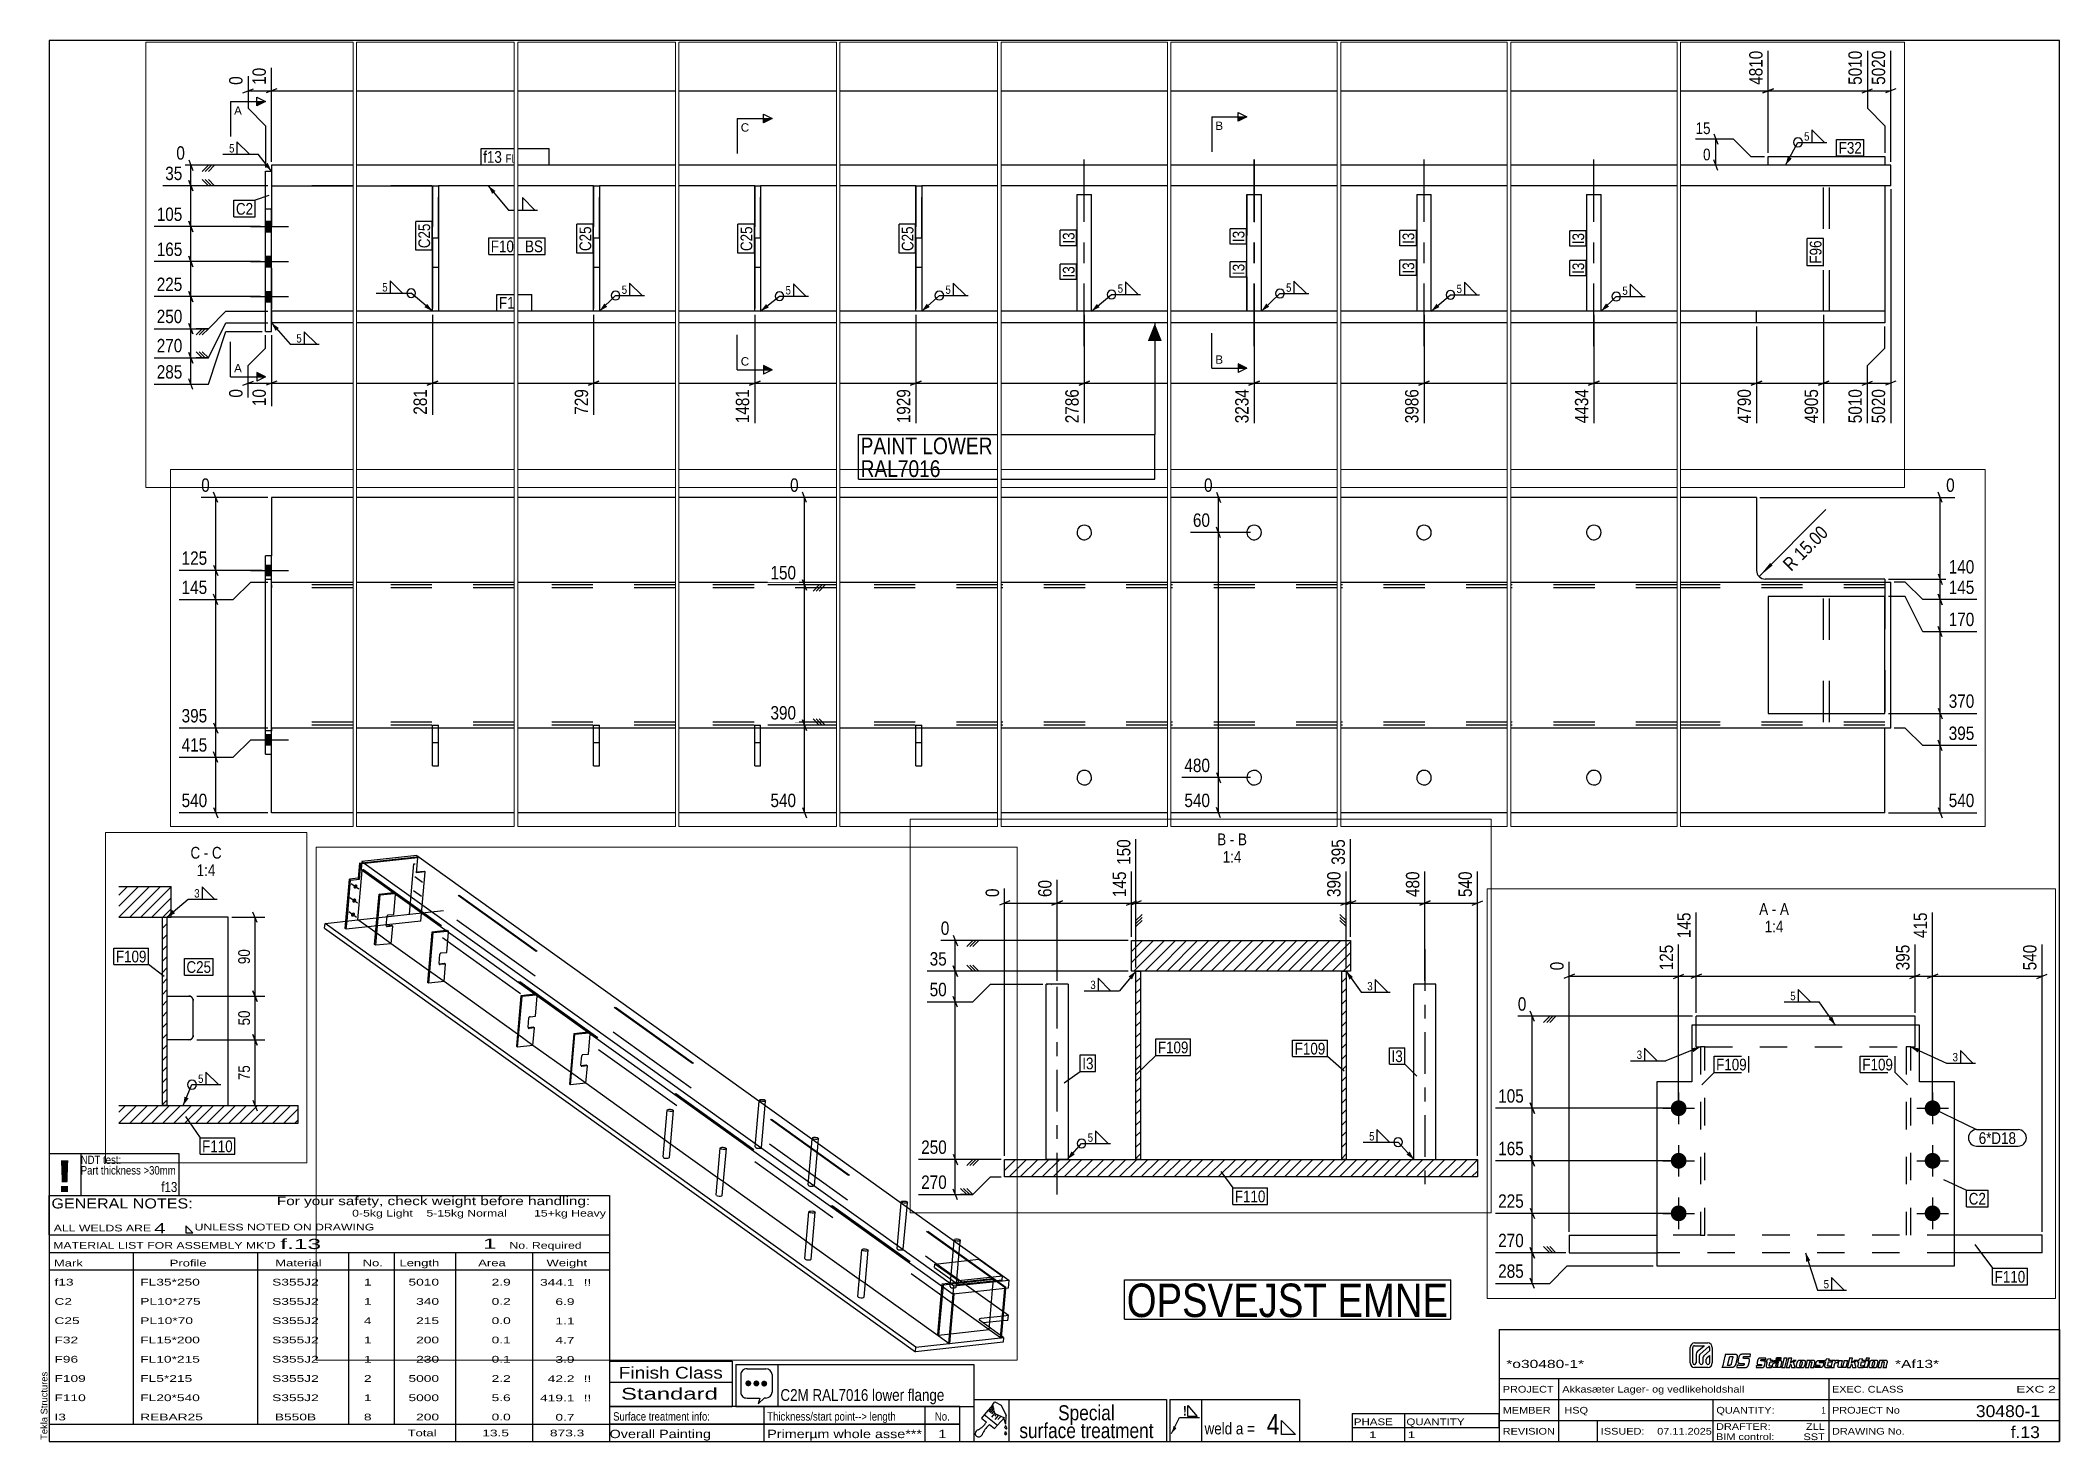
# Paper-space layout 'Layout1' of a CAD drawing. Header units: millimetres. Extents: x 2 to 579, y 5 to 405.
# The model-space entities are those that its viewports show. They can reach past a viewport. Long polylines and large blocks are cut down to what shows.
import ezdxf

# ---------------------------------------------------------------- set-up
doc = ezdxf.new("R2010")
doc.units = ezdxf.units.MM
doc.linetypes.add('DXK_LINE_DOT2', pattern=[3.9198, 1.9599, -1.9599])
doc.linetypes.add('DXK_LINE_DOT3', pattern=[5.9187, 2.979, -0.9799, 0.9799, -0.9799])
for name, color, linetype in [('GRAPHICAL_OBJECTS', 7, 'Continuous'), ('MÅLSÆTNING', 7, 'Continuous'), ('STÅL', 7, 'Continuous'), ('TEKST', 7, 'Continuous')]:
    doc.layers.add(name, color=color, linetype=linetype)
doc.layers.add('Viewport layer', color=7, linetype='Continuous', plot=False)
doc.styles.add('Arial', font='ARIAL.TTF', dxfattribs={"height": 0.2})
doc.styles.add('Arial Black', font='ARIBLK.TTF', dxfattribs={"height": 0.2})
doc.styles.add('Arial Narrow', font='ARIALN.TTF', dxfattribs={"height": 0.2})
doc.styles.add('Arial Narrow Bold', font='ARIALNB.TTF', dxfattribs={"height": 0.2})
doc.styles.add('Arial Rounded MT Bold', font='ARLRDBD.TTF', dxfattribs={"height": 0.2})
doc.styles.add('IDAutomationHC39M', font='IDAUTOMATIONHC39M.TTF', dxfattribs={"height": 0.2})

psp = doc.layouts.get("Layout1")

# ---------------------------------------------------------------- texts
at = {"layer": 'GRAPHICAL_OBJECTS', "color": 7, "linetype": 'Continuous', "style": 'Arial Narrow'}
for s, height, p in [('NDT test:', 2.386, (14, 84.25)), ('Part thickness >30mm', 2.3861, (14, 81.25)), ('f13', 2.863, (37.02, 76.25)), ('C2M RAL7016 lower flange', 3.3405, (213.78, 16.64)), ('Surface treatment info:', 2.3861, (166, 11)), ('Thickness/start point--> length', 2.3861, (210, 11)), ('Special', 4.295, (293.07, 11.08)), ('4', 5.73, (352.61, 7.11)), ('1', 1.91, (511.03, 13)), ('surface treatment', 4.2949, (282, 6)), ('weld a =', 3.34, (334.88, 7.06))]:
    psp.add_text(s, height=height, dxfattribs=at).set_placement(p)
at = {"layer": 'GRAPHICAL_OBJECTS', "color": 2, "linetype": 'Continuous', "style": 'Arial Black'}
psp.add_text('!', height=9.07, dxfattribs=at).set_placement((7, 76.25))
at = {"layer": 'GRAPHICAL_OBJECTS', "color": 7, "linetype": 'Continuous'}
for s, height, style, width, p in [('For your safety, check weight before handling:  ', 2.3861, 'Arial Narrow', 1.6, (70, 72.5)), ('0-5kg Light    5-15kg Normal        15+kg Heavy', 1.9089, 'Arial Narrow', 1.6, (91.5, 69.25)), ('4', 2.86, 'Arial Narrow', 1.794707, (35, 64.5)), ('f13', 1.909, 'Arial Narrow', 1.794707, (6.5, 49.56)), ('FL35*250', 1.909, 'Arial Narrow', 1.794707, (31, 49.56)), ('S355J2', 1.909, 'Arial Narrow', 1.794707, (68.66, 49.56)), ('1', 1.91, 'Arial Narrow', 1.794707, (94.86, 49.56)), ('5010', 1.909, 'Arial Narrow', 1.794707, (107.58, 49.56)), ('2.9', 1.909, 'Arial Narrow', 1.794707, (131.32, 49.56)), ('344.1', 1.909, 'Arial Narrow', 1.794707, (145.15, 49.5)), ('!!', 1.909, 'Arial Narrow', 1.794707, (157.6, 49.5)), ('C2', 1.909, 'Arial Narrow', 1.794707, (6.5, 44.06)), ('C25', 1.909, 'Arial Narrow', 1.794707, (6.5, 38.56)), ('PL10*275', 1.909, 'Arial Narrow', 1.794707, (31, 44.06)), ('PL10*70', 1.909, 'Arial Narrow', 1.794707, (31, 38.56)), ('S355J2', 1.909, 'Arial Narrow', 1.794707, (68.66, 44.06)), ('S355J2', 1.909, 'Arial Narrow', 1.794707, (68.66, 38.56)), ('4', 1.91, 'Arial Narrow', 1.794707, (94.86, 38.56)), ('1', 1.91, 'Arial Narrow', 1.794707, (94.86, 44.06)), ('340', 1.909, 'Arial Narrow', 1.794707, (109.77, 44.06)), ('215', 1.909, 'Arial Narrow', 1.794707, (109.77, 38.56)), ('0.2', 1.909, 'Arial Narrow', 1.794707, (131.32, 44.06)), ('0.0', 1.909, 'Arial Narrow', 1.794707, (131.32, 38.56)), ('6.9', 1.909, 'Arial Narrow', 1.794707, (149.53, 44)), ('1.1', 1.909, 'Arial Narrow', 1.794707, (149.53, 38.5)), ('F32', 1.909, 'Arial Narrow', 1.794707, (6.5, 33.06)), ('FL15*200', 1.909, 'Arial Narrow', 1.794707, (31, 33.06)), ('S355J2', 1.909, 'Arial Narrow', 1.794707, (68.66, 33.06)), ('1', 1.91, 'Arial Narrow', 1.794707, (94.86, 33.06)), ('200', 1.909, 'Arial Narrow', 1.794707, (109.77, 33.06)), ('0.1', 1.909, 'Arial Narrow', 1.794707, (131.32, 33.06)), ('4.7', 1.909, 'Arial Narrow', 1.794707, (149.53, 33)), ('F96', 1.909, 'Arial Narrow', 1.794707, (6.5, 27.56)), ('FL10*215', 1.909, 'Arial Narrow', 1.794707, (31, 27.56)), ('S355J2', 1.909, 'Arial Narrow', 1.794707, (68.66, 27.56)), ('1', 1.91, 'Arial Narrow', 1.794707, (94.86, 27.56)), ('230', 1.909, 'Arial Narrow', 1.794707, (109.77, 27.56)), ('0.1', 1.909, 'Arial Narrow', 1.794707, (131.32, 27.56)), ('3.9', 1.909, 'Arial Narrow', 1.794707, (149.53, 27.5)), ('F109', 1.909, 'Arial Narrow', 1.794707, (6.5, 22.06)), ('FL5*215', 1.909, 'Arial Narrow', 1.794707, (31, 22.06)), ('S355J2', 1.909, 'Arial Narrow', 1.794707, (68.66, 22.06)), ('2', 1.91, 'Arial Narrow', 1.794707, (94.86, 22.06)), ('5000', 1.909, 'Arial Narrow', 1.794707, (107.58, 22.06)), ('2.2', 1.909, 'Arial Narrow', 1.794707, (131.32, 22.06)), ('42.2', 1.909, 'Arial Narrow', 1.794707, (147.34, 22)), ('!!', 1.909, 'Arial Narrow', 1.794707, (157.6, 22)), ('Finish Class', 3.3405, 'Arial Narrow', 1.425378, (167.62, 23)), ('*o30480-1*', 2.333, 'IDAutomationHC39M', 1.425378, (421, 26)), ('*Af13*', 2.333, 'IDAutomationHC39M', 1.425378, (532, 26.01)), ('F110', 1.909, 'Arial Narrow', 1.794707, (6.5, 16.56)), ('FL20*540', 1.909, 'Arial Narrow', 1.794707, (31, 16.56)), ('S355J2', 1.909, 'Arial Narrow', 1.794707, (68.66, 16.56)), ('1', 1.91, 'Arial Narrow', 1.794707, (94.86, 16.56)), ('5000', 1.909, 'Arial Narrow', 1.794707, (107.58, 16.56)), ('5.6', 1.909, 'Arial Narrow', 1.794707, (131.32, 16.56)), ('419.1', 1.909, 'Arial Narrow', 1.794707, (145.15, 16.5)), ('!!', 1.909, 'Arial Narrow', 1.794707, (157.6, 16.5)), ('Standard', 3.34, 'Arial Narrow', 1.780292, (168.26, 17)), ('PROJECT', 1.909, 'Arial Narrow', 1.425378, (420, 19)), ('Akkasæter Lager- og vedlikeholdshall', 1.9089, 'Arial Narrow', 1.425378, (437, 19)), ('EXEC. CLASS', 1.9089, 'Arial Narrow', 1.425378, (514, 19)), ('EXC 2', 1.909, 'Arial Narrow', 1.780292, (566.64, 19)), ('I3', 1.909, 'Arial Narrow', 1.794707, (6.5, 11.06)), ('REBAR25', 1.909, 'Arial Narrow', 1.794707, (31, 11.06)), ('B550B', 1.909, 'Arial Narrow', 1.794707, (69.43, 11.06)), ('8', 1.91, 'Arial Narrow', 1.794707, (94.86, 11.06)), ('200', 1.909, 'Arial Narrow', 1.794707, (109.77, 11.06)), ('0.0', 1.909, 'Arial Narrow', 1.794707, (131.32, 11.06)), ('0.7', 1.909, 'Arial Narrow', 1.794707, (149.53, 11)), ('MEMBER', 1.909, 'Arial Narrow', 1.425378, (420, 13)), ('HSQ', 1.909, 'Arial Narrow', 1.42538, (437.61, 13)), ('QUANTITY:', 1.909, 'Arial Narrow', 1.425378, (481, 13)), ('PROJECT No', 1.909, 'Arial Narrow', 1.425378, (514, 13)), ('30480-1', 3.397, 'Arial Rounded MT Bold', 1.1, (555.09, 12)), ('Total', 1.909, 'Arial Narrow', 1.7, (107.33, 6.5)), ('13.5', 1.909, 'Arial Narrow', 1.794707, (128.64, 6.5)), ('873.3', 1.909, 'Arial Narrow', 1.794707, (147.96, 6.5)), ('Overall Painting', 2.3861, 'Arial Narrow', 1.5, (165, 6)), ('Primerµm whole asse***', 2.3861, 'Arial Narrow', 1.5, (210, 6)), ('1', 2.39, 'Arial Narrow', 1.5, (258.86, 6)), ('1', 1.91, 'Arial Narrow', 1.794707, (381.82, 6)), ('1', 1.91, 'Arial Narrow', 1.794707, (392.86, 6)), ('REVISION', 1.909, 'Arial Narrow', 1.425378, (420, 7)), ('ISSUED:', 1.909, 'Arial Narrow', 1.425378, (448, 7)), ('07.11.2025', 1.909, 'Arial Narrow', 1.425378, (464.11, 7)), ('DRAFTER:', 1.909, 'Arial Narrow', 1.425378, (480.91, 8.35)), ('BIM control:', 1.9089, 'Arial Narrow', 1.425378, (480.9, 5.44)), ('SST', 1.909, 'Arial Narrow', 1.425378, (505.88, 5.43)), ('ZLL', 1.909, 'Arial Narrow', 1.425378, (506.58, 8.35)), ('DRAWING No.', 1.9089, 'Arial Narrow', 1.425378, (514, 7)), ('f.13', 3.397, 'Arial Rounded MT Bold', 1.1, (565.03, 6))]:
    psp.add_text(s, height=height, dxfattribs=dict(at, style=style, width=width)).set_placement(p)
at = {"layer": 'GRAPHICAL_OBJECTS', "color": 7}
for s, height, style, width, p in [('GENERAL NOTES:', 2.8633, 'Arial Narrow', 1.4, (5.65, 71.56)), ('ALL WELDS ARE', 1.9089, 'Arial Narrow', 1.6, (6.29, 65)), ('UNLESS NOTED ON DRAWING', 1.9089, 'Arial Narrow', 1.6, (46.52, 65.28)), ("MATERIAL LIST FOR ASSEMBLY MK'D", 1.9089, 'Arial Narrow', 1.6, (6.15, 60.06)), ('f.13', 2.912, 'Arial Rounded MT Bold', 1.794707, (70.97, 59.97)), ('1', 2.91, 'Arial Rounded MT Bold', 1.794707, (128.86, 60.06)), ('No. Required', 1.9089, 'Arial Narrow', 1.6, (136.41, 60.06)), ('Mark', 1.909, 'Arial Narrow', 1.7, (6.34, 55)), ('Profile', 1.909, 'Arial Narrow', 1.7, (39.41, 55)), ('Material', 1.909, 'Arial Narrow', 1.7, (69.54, 55.06)), ('No.', 1.909, 'Arial Narrow', 1.7, (94.5, 55.06)), ('Length', 1.909, 'Arial Narrow', 1.7, (105, 55.06)), ('Area', 1.909, 'Arial Narrow', 1.7, (127.5, 55.06)), ('Weight', 1.909, 'Arial Narrow', 1.7, (147, 55.06)), ('PHASE', 1.909, 'Arial Narrow', 1.5, (377.5, 9.69)), ('QUANTITY', 1.909, 'Arial Narrow', 1.5, (392.5, 9.69))]:
    psp.add_text(s, height=height, dxfattribs=dict(at, style=style, width=width)).set_placement(p)
at = {"layer": 'GRAPHICAL_OBJECTS', "color": 174, "linetype": 'Continuous', "style": 'Arial'}
psp.add_text('Tekla Structures', height=1.9102, rotation=90, dxfattribs=at).set_placement((4.5, 5.5))
at = {"layer": 'GRAPHICAL_OBJECTS', "color": 7, "style": 'Arial Narrow'}
psp.add_text('No.', height=2.386, dxfattribs=at).set_placement((257.87, 11))
at = {"layer": 'GRAPHICAL_OBJECTS', "color": 2, "linetype": 'Continuous', "style": 'Arial Narrow Bold', "width": 0.99921}
psp.add_text('!', height=2.73, dxfattribs=at).set_placement((328.73, 12.42))

msp = doc.modelspace()

# ---------------------------------------------------------------- hatches: boundary and pattern name
at = {"layer": 'MÅLSÆTNING', "linetype": 'Continuous'}
msp.add_hatch(color=7, dxfattribs=at).paths.add_polyline_path([(18391.7, 446.9), (18368.4, 427.8), (18387.5, 451.1)])
at = {"layer": 'STÅL', "linetype": 'Continuous'}
for points in [[(38521.1, 1897.4), (38522.4, 1898.9), (38523.8, 1900), (38525.4, 1900.9), (38527, 1901.5), (38528.7, 1901.6), (38530.2, 1901.4), (38531.7, 1900.9), (38532.9, 1900), (38533.9, 1898.8), (38534.6, 1897.4), (38535, 1895.7), (38535, 1894), (38534.7, 1892.2), (38534, 1890.5), (38533, 1888.9), (38531.8, 1887.5), (38530.4, 1886.3), (38528.8, 1885.4), (38527.2, 1884.9), (38525.5, 1884.7), (38523.9, 1884.9), (38522.5, 1885.4), (38521.3, 1886.3), (38520.3, 1887.5), (38519.6, 1889), (38519.2, 1890.6), (38519.2, 1892.3), (38519.5, 1894.1), (38520.2, 1895.8)], [(38516.2, 1841.3), (38517.4, 1842.7), (38518.9, 1843.9), (38520.4, 1844.7), (38522.1, 1845.3), (38523.7, 1845.5), (38525.3, 1845.3), (38526.8, 1844.7), (38528, 1843.8), (38529, 1842.6), (38529.7, 1841.2), (38530.1, 1839.6), (38530.1, 1837.8), (38529.8, 1836.1), (38529.1, 1834.3), (38528.1, 1832.7), (38526.9, 1831.3), (38525.5, 1830.1), (38523.9, 1829.2), (38522.3, 1828.7), (38520.6, 1828.5), (38519, 1828.7), (38517.6, 1829.3), (38516.3, 1830.2), (38515.4, 1831.4), (38514.7, 1832.8), (38514.3, 1834.4), (38514.3, 1836.2), (38514.6, 1837.9), (38515.3, 1839.7)], [(38511.3, 1785.1), (38512.5, 1786.5), (38514, 1787.7), (38515.5, 1788.6), (38517.2, 1789.1), (38518.8, 1789.3), (38520.4, 1789.1), (38521.9, 1788.5), (38523.1, 1787.7), (38524.1, 1786.5), (38524.8, 1785), (38525.1, 1783.4), (38525.2, 1781.7), (38524.8, 1779.9), (38524.2, 1778.2), (38523.2, 1776.6), (38522, 1775.1), (38520.6, 1774), (38519, 1773.1), (38517.4, 1772.5), (38515.7, 1772.4), (38514.1, 1772.6), (38512.7, 1773.1), (38511.4, 1774), (38510.4, 1775.2), (38509.7, 1776.6), (38509.4, 1778.3), (38509.4, 1780), (38509.7, 1781.8), (38510.4, 1783.5)], [(215.3, 438), (215.3, 456), (205.3, 456), (205.3, 438)], [(215.3, 438), (215.3, 456), (205.3, 456), (205.3, 438)], [(13574, 447.4), (13574, 429.4), (13584, 429.4), (13584, 447.4)], [(13574, 447.4), (13574, 429.4), (13584, 429.4), (13584, 447.4)], [(13574, 447.4), (13574, 429.4), (13584, 429.4), (13584, 447.4)], [(215.3, 378), (215.3, 396), (205.3, 396), (205.3, 378)], [(215.3, 378), (215.3, 396), (205.3, 396), (205.3, 378)], [(215.3, 318), (215.3, 336), (205.3, 336), (205.3, 318)], [(215.3, 318), (215.3, 336), (205.3, 336), (205.3, 318)], [(30146.6, 217.2, -1), (30128.6, 217.2, -1)], [(30436.6, 217.2, -1), (30418.6, 217.2, -1)], [(30146.6, 157.2, -1), (30128.6, 157.2, -1)], [(30436.6, 157.2, -1), (30418.6, 157.2, -1)], [(13574, 157.4), (13574, 139.4), (13584, 139.4), (13584, 157.4)], [(13574, 157.4), (13574, 139.4), (13584, 139.4), (13584, 157.4)], [(13574, 157.4), (13574, 139.4), (13584, 139.4), (13584, 157.4)], [(30146.6, 97.2, -1), (30128.6, 97.2, -1)], [(30436.6, 97.2, -1), (30418.6, 97.2, -1)]]:
    msp.add_hatch(color=96, dxfattribs=at).paths.add_polyline_path(points)
h = msp.add_hatch(dxfattribs=at)
h.set_pattern_fill('', scale=2.8, style=0, pattern_type=0)
h.set_pattern_definition([(45, (24055.2305, 280.245), (-6.2862, 6.2862), [])])
h.paths.add_polyline_path([(24055.2, 315.2), (24055.2, 280.2), (24115.1, 280.2), (24115.1, 315.2)])
h = msp.add_hatch(dxfattribs=at)
h.set_pattern_fill('', scale=2.8, style=0, pattern_type=0)
h.set_pattern_definition([(45, (47088.5795, 310.8605), (-6.28618, 6.28618), [])])
h.paths.add_polyline_path([(47338.6, 310.9), (47088.6, 310.9), (47088.6, 275.9), (47338.6, 275.9)])
h = msp.add_hatch(dxfattribs=at)
h.set_pattern_fill('', scale=2.8, style=0, pattern_type=0)
h.set_pattern_definition([(45, (24105.136, 280.245), (-6.28618, 6.28618), [])])
h.paths.add_polyline_path([(24110.1, 280.2), (24105.1, 280.2), (24105.1, 65.2), (24110.1, 65.2)])
h = msp.add_hatch(dxfattribs=at)
h.set_pattern_fill('', scale=2.8, style=0, pattern_type=0)
h.set_pattern_definition([(45, (47093.5795, 275.8605), (-6.28618, 6.28618), [])])
h.paths.add_polyline_path([(47098.6, 275.9), (47093.6, 275.9), (47093.6, 60.9), (47098.6, 60.9)])
h = msp.add_hatch(dxfattribs=at)
h.set_pattern_fill('', scale=2.8, style=0, pattern_type=0)
h.set_pattern_definition([(45, (47328.574, 275.8605), (-6.28618, 6.28618), [])])
h.paths.add_polyline_path([(47333.6, 275.9), (47328.6, 275.9), (47328.6, 60.9), (47333.6, 60.9)])
h = msp.add_hatch(dxfattribs=at)
h.set_pattern_fill('', scale=2.8, style=0, pattern_type=0)
h.set_pattern_definition([(45, (24055.2305, 45.245), (-6.28618, 6.28618), [])])
h.paths.add_polyline_path([(24055.2, 65.2), (24055.2, 45.2), (24260.1, 45.2), (24260.1, 65.2)])
h = msp.add_hatch(dxfattribs=at)
h.set_pattern_fill('', scale=2.8, style=0, pattern_type=0)
h.set_pattern_definition([(45, (46943.5795, 60.8605), (-6.28618, 6.28618), [])])
h.paths.add_polyline_path([(47483.6, 60.9), (46943.6, 60.9), (46943.6, 40.9), (47483.6, 40.9)])
at = {"layer": 'TEKST', "linetype": 'Continuous'}
for color, points in [(30, [(190.3, 653.5), (190.3, 661), (205.3, 661)]), (30, [(1701.3, 624.6), (1701.3, 632.1), (1716.3, 632.1)]), (30, [(3411.8, 627.5), (3411.8, 635), (3426.8, 635)]), (3, [(208.9, 556.1), (215.3, 542), (203, 551.4)]), (3, [(5055.6, 563.4), (5045.1, 552), (5049, 567)]), (3, [(588.4, 503.1), (581.6, 517), (594.1, 507.9)]), (3, [(588.4, 503.1), (581.6, 517), (594.1, 507.9)]), (3, [(477.2, 314.6), (486.3, 302), (472.4, 308.9)]), (3, [(957.7, 309.7), (944.3, 302), (952.5, 315.1)]), (3, [(1710.3, 308.4), (1696.3, 302), (1705.7, 314.3)]), (3, [(2158, 309.1), (2144.3, 302), (2153, 314.8)]), (3, [(3017.7, 308.8), (3003.8, 302), (3012.9, 314.5)]), (3, [(3017.7, 308.8), (3003.8, 302), (3012.9, 314.5)]), (3, [(3465.2, 309.7), (3451.8, 302), (3460, 315.1)]), (3, [(3465.2, 309.7), (3451.8, 302), (3460, 315.1)]), (3, [(4217.6, 309), (4203.8, 302), (4212.7, 314.7)]), (3, [(4217.6, 309), (4203.8, 302), (4212.7, 314.7)]), (3, [(4665.2, 309.8), (4651.8, 302), (4659.9, 315.2)]), (3, [(4665.2, 309.8), (4651.8, 302), (4659.9, 315.2)]), (3, [(30312.9, 321.8), (30316.6, 312.2), (30308.8, 319)]), (3, [(222.4, 268.3), (215.3, 282), (228, 273.2)]), (7, [(3100.1, 250.9), (3112.1, 280.9), (3124.1, 250.9)]), (3, [(24119.4, 284.8), (24110.1, 280.2), (24116.1, 288.6)]), (3, [(30152.3, 285.8), (30162.6, 287.2), (30154.2, 281.2)]), (3, [(30410.7, 280.8), (30402.6, 287.2), (30412.7, 285.4)]), (3, [(47085.2, 269.9), (47093.6, 275.9), (47089, 266.6)]), (3, [(47337.4, 266.3), (47333.6, 275.9), (47341.5, 269.2)]), (30, [(1701.3, 201.4), (1701.3, 208.9), (1716.3, 201.4)]), (30, [(3411.8, 204.5), (3411.8, 212), (3426.8, 204.5)]), (30, [(190.3, 189.7), (190.3, 197.2), (205.3, 189.7)]), (3, [(24134.8, 73.5), (24128.7, 65.2), (24130.2, 75.4)]), (3, [(47023.8, 66.7), (47015.3, 60.9), (47020, 70)]), (3, [(47406.2, 69.9), (47411.1, 60.9), (47402.5, 66.5)]), (3, [(30283.2, 41.9), (30282.6, 52.2), (30288, 43.4)])]:
    msp.add_hatch(color=color, dxfattribs=at).paths.add_polyline_path(points)

# ---------------------------------------------------------------- linework, layer by layer
at = {"layer": 'MÅLSÆTNING', "color": 7, "linetype": 'Continuous'}
for p, q in [((5015.3, 573), (5015.3, 748.2)), ((5015.3, 573), (5015.3, 748.2)), ((5185.3, 748.2), (5185.3, 649.5)), ((5225.3, 558), (5225.3, 748.2)), ((215.3, 558), (215.3, 719)), ((175.3, 704.3), (175.3, 649.5)), ((166.3, 675.9), (184.3, 683.1)), ((175.3, 679.5), (215.3, 679.5)), ((224.3, 683.1), (206.3, 675.9)), ((5024.3, 683.1), (5006.3, 675.9)), ((5006.3, 675.9), (5024.3, 683.1)), ((5015.3, 679.5), (5185.3, 679.5)), ((5176.3, 675.9), (5194.3, 683.1)), ((5234.3, 683.1), (5216.3, 675.9)), ((175.3, 649.5), (205.3, 619.5)), ((5185.3, 649.5), (5215.3, 619.5)), ((5185.3, 649.5), (5215.3, 619.5)), ((205.3, 619.5), (205.3, 548)), ((4922, 606), (4929.2, 588)), ((5215.3, 619.5), (5215.3, 573)), ((5215.3, 619.5), (5215.3, 573)), ((4891, 597), (4955.6, 597)), ((4925.6, 552), (4925.6, 597)), ((4955.6, 597), (4985.6, 567)), ((73.6, 561), (80.8, 543)), ((4929.2, 543), (4922, 561)), ((4985.6, 567), (5009.3, 567)), ((13578, 563.4), (13463.7, 563.4)), ((13492.1, 554.4), (13484.9, 572.4)), ((13488.5, 438.4), (13488.5, 563.4)), ((15169.8, 563.4), (15115.5, 563.4)), ((15143.9, 554.4), (15136.7, 572.4)), ((16792.2, 563.4), (16722.1, 563.4)), ((16743.3, 572.4), (16750.5, 554.4)), ((16746.9, 503.4), (16746.9, 563.4)), ((18370, 563.4), (18703.5, 563.4)), ((18682.3, 554.4), (18675.1, 572.4)), ((18678.7, 423.4), (18678.7, 563.4)), ((209.3, 552), (52.4, 552)), ((77.2, 517), (77.2, 552)), ((107.2, 552), (96.7, 541.5)), ((117.7, 552), (96.7, 552)), ((112.5, 552), (102, 541.5)), ((117.7, 552), (107.2, 541.5)), ((5009.3, 552), (4903.8, 552)), ((18368.4, 427.8), (18483, 542.4)), ((209.3, 517), (29, 517)), ((209.3, 517), (29, 517)), ((80.8, 508), (73.6, 526)), ((73.6, 526), (80.8, 508)), ((77.2, 447), (77.2, 517)), ((107.2, 517), (96.7, 527.5)), ((107.2, 517), (96.7, 527.5)), ((117.7, 517), (96.7, 517)), ((117.7, 517), (96.7, 517)), ((112.5, 517), (102, 527.5)), ((112.5, 517), (102, 527.5)), ((117.7, 517), (107.2, 527.5)), ((117.7, 517), (107.2, 527.5)), ((5225.3, 511), (5225.3, 110.1)), ((16750.5, 494.4), (16743.3, 512.4)), ((16750.5, 494.4), (16743.3, 512.4)), ((16802, 503.4), (16698.7, 503.4)), ((16802, 503.4), (16698.7, 503.4)), ((16746.9, 83.4), (16746.9, 503.4)), ((196.3, 447), (14.4, 447)), ((196.3, 447), (14.4, 447)), ((80.8, 438), (73.6, 456)), ((73.6, 456), (80.8, 438)), ((77.2, 387), (77.2, 447)), ((13568, 438.4), (13425.7, 438.4)), ((13568, 438.4), (13425.7, 438.4)), ((13484.9, 447.4), (13492.1, 429.4)), ((13484.9, 447.4), (13492.1, 429.4)), ((13488.5, 388.4), (13488.5, 438.4)), ((30157.6, 326.2), (30157.6, 440.8)), ((30427.6, 221.2), (30427.6, 440.8)), ((30427.6, 221.2), (30427.6, 440.8)), ((13518.5, 388.4), (13548.5, 418.4)), ((13518.5, 388.4), (13548.5, 418.4)), ((13548.5, 418.4), (13578, 418.4)), ((13548.5, 418.4), (13578, 418.4)), ((15143.9, 404.4), (15136.7, 422.4)), ((18590, 423.4), (18741.5, 423.4)), ((18590, 423.4), (18741.5, 423.4)), ((18618.7, 418.4), (18600, 418.4)), ((18618.7, 418.4), (18600, 418.4)), ((18648.7, 388.4), (18618.7, 418.4)), ((18648.7, 388.4), (18618.7, 418.4)), ((18675.1, 432.4), (18682.3, 414.4)), ((18675.1, 432.4), (18682.3, 414.4)), ((18678.7, 388.4), (18678.7, 423.4)), ((47093.6, 279.9), (47093.6, 426.5)), ((47093.6, 279.9), (47093.6, 426.5)), ((47338.6, 314.9), (47338.6, 426.5)), ((80.8, 378), (73.6, 396)), ((73.6, 396), (80.8, 378)), ((13492.1, 379.4), (13484.9, 397.4)), ((13492.1, 379.4), (13484.9, 397.4)), ((15169.8, 413.4), (15077.5, 413.4)), ((15140.3, 173.4), (15140.3, 413.4)), ((15165.3, 413.4), (15154.8, 402.9)), ((15175.8, 413.4), (15154.8, 413.4)), ((15165.3, 413.4), (15154.8, 402.9)), ((15175.8, 413.4), (15154.8, 413.4)), ((15170.6, 413.4), (15160.1, 402.9)), ((15170.6, 413.4), (15160.1, 402.9)), ((15175.8, 413.4), (15165.3, 402.9)), ((15175.8, 413.4), (15165.3, 402.9)), ((18618.7, 393.4), (18590, 393.4)), ((18618.7, 393.4), (18590, 393.4)), ((18648.7, 333.4), (18618.7, 393.4)), ((18648.7, 333.4), (18618.7, 393.4)), ((18682.3, 379.4), (18675.1, 397.4)), ((18675.1, 397.4), (18682.3, 379.4)), ((30137.6, 221.2), (30137.6, 404)), ((30407.6, 326.2), (30407.6, 404)), ((30552.6, 76.2), (30552.6, 404)), ((196.3, 387), (14.4, 387)), ((196.3, 387), (14.4, 387)), ((77.2, 327), (77.2, 387)), ((13425.7, 388.4), (13518.5, 388.4)), ((13425.7, 388.4), (13518.5, 388.4)), ((13488.5, 168.4), (13488.5, 388.4)), ((18741.5, 388.4), (18648.7, 388.4)), ((18741.5, 388.4), (18648.7, 388.4)), ((18678.7, 333.4), (18678.7, 388.4)), ((30018.6, 370.3), (30006.6, 365.5)), ((30012.6, 76.2), (30012.6, 384.5)), ((30131.6, 365.5), (30143.6, 370.3)), ((30131.6, 365.5), (30143.6, 370.3)), ((30163.6, 370.3), (30151.6, 365.5)), ((30163.6, 370.3), (30151.6, 365.5)), ((30401.6, 365.5), (30413.6, 370.3)), ((30401.6, 365.5), (30413.6, 370.3)), ((30433.6, 370.3), (30421.6, 365.5)), ((30433.6, 370.3), (30421.6, 365.5)), ((30546.6, 365.5), (30558.6, 370.3)), ((46943.6, 64.9), (46943.6, 370.2)), ((47003.6, 264.9), (47003.6, 380)), ((47088.6, 314.9), (47088.6, 389.7)), ((47333.6, 279.9), (47333.6, 389.7)), ((47423.6, 264.9), (47423.6, 389.7)), ((47423.6, 264.9), (47423.6, 389.7)), ((47483.6, 64.9), (47483.6, 389.7)), ((30012.6, 367.9), (30137.6, 367.9)), ((30137.6, 367.9), (30157.6, 367.9)), ((30157.6, 367.9), (30407.6, 367.9)), ((30407.6, 367.9), (30427.6, 367.9)), ((30427.6, 367.9), (30552.6, 367.9)), ((46949.6, 356.1), (46937.6, 351.3)), ((46943.6, 353.7), (47003.6, 353.7)), ((46997.6, 351.3), (47009.6, 356.1)), ((47082.6, 351.3), (47094.6, 356.1)), ((47082.6, 351.3), (47094.6, 356.1)), ((47099.6, 356.1), (47087.6, 351.3)), ((47099.6, 356.1), (47087.6, 351.3)), ((47088.6, 353.7), (47093.6, 353.7)), ((47093.6, 353.7), (47333.6, 353.7)), ((47327.6, 351.3), (47339.6, 356.1)), ((47327.6, 351.3), (47339.6, 356.1)), ((47344.6, 356.1), (47332.6, 351.3)), ((47333.6, 353.7), (47338.6, 353.7)), ((47429.6, 356.1), (47417.6, 351.3)), ((47417.6, 351.3), (47429.6, 356.1)), ((47423.6, 353.7), (47483.6, 353.7)), ((47477.6, 351.3), (47489.6, 356.1)), ((196.3, 327), (14.4, 327)), ((196.3, 327), (14.4, 327)), ((18741.5, 333.4), (18648.7, 333.4)), ((18741.5, 333.4), (18648.7, 333.4)), ((18682.3, 324.4), (18675.1, 342.4)), ((18682.3, 324.4), (18675.1, 342.4)), ((29972.8, 316.2), (29968, 328.2)), ((47093.6, 333.7), (47100.6, 340.7)), ((47093.6, 326.7), (47093.6, 340.7)), ((47093.6, 333.7), (47100.6, 340.7)), ((47093.6, 326.7), (47093.6, 340.7)), ((47093.6, 330.2), (47100.6, 337.2)), ((47093.6, 330.2), (47100.6, 337.2)), ((47093.6, 326.7), (47100.6, 333.7)), ((47093.6, 326.7), (47100.6, 333.7)), ((47333.6, 333.7), (47326.6, 340.7)), ((47333.6, 333.7), (47326.6, 340.7)), ((47333.6, 330.2), (47326.6, 337.2)), ((47333.6, 330.2), (47326.6, 337.2)), ((47333.6, 326.7), (47326.6, 333.7)), ((47333.6, 326.7), (47326.6, 333.7)), ((47333.6, 326.7), (47333.6, 340.7)), ((47333.6, 326.7), (47333.6, 340.7)), ((107.2, 272), (137.2, 302)), ((107.2, 272), (137.2, 302)), ((137.2, 302), (209.3, 302)), ((137.2, 302), (209.3, 302)), ((30153.6, 322.2), (29953.9, 322.2)), ((29970.4, 217.2), (29970.4, 322.2)), ((29990.4, 322.2), (29983.4, 315.2)), ((29997.4, 322.2), (29983.4, 322.2)), ((29993.9, 322.2), (29986.9, 315.2)), ((29997.4, 322.2), (29990.4, 315.2)), ((47084.6, 310.9), (46870.7, 310.9)), ((46884.9, 316.9), (46889.7, 304.9)), ((46907.3, 310.9), (46900.3, 303.9)), ((46914.3, 310.9), (46900.3, 310.9)), ((46910.8, 310.9), (46903.8, 303.9)), ((46914.3, 310.9), (46907.3, 303.9)), ((73.6, 281), (80.8, 263)), ((107.2, 222), (137.2, 282)), ((107.2, 222), (137.2, 282)), ((137.2, 282), (209.3, 282)), ((137.2, 282), (209.3, 282)), ((486.3, 296), (486.3, 124.7)), ((486.3, 296), (486.3, 124.7)), ((934.3, 296), (934.3, 124.7)), ((1686.3, 296), (1686.3, 110.1)), ((1686.3, 296), (1686.3, 110.1)), ((2134.3, 296), (2134.3, 110.1)), ((2134.3, 296), (2134.3, 110.1)), ((2991.3, 296), (2991.3, 110.1)), ((2991.3, 296), (2991.3, 110.1)), ((3439.3, 296), (3439.3, 110.1)), ((3439.3, 296), (3439.3, 110.1)), ((4191.3, 296), (4191.3, 110.1)), ((4191.3, 296), (4191.3, 110.1)), ((4639.3, 296), (4639.3, 110.1)), ((4639.3, 296), (4639.3, 110.1)), ((5110.3, 296), (5110.3, 110.1)), ((5110.3, 296), (5110.3, 110.1)), ((24184.1, 280.2), (24221.9, 280.2)), ((24213.1, 274.2), (24208.3, 286.2)), ((24210.7, 190.2), (24210.7, 280.2)), ((46907.3, 275.9), (46900.3, 282.9)), ((46907.3, 275.9), (46900.3, 282.9)), ((46910.8, 275.9), (46903.8, 282.9)), ((46910.8, 275.9), (46903.8, 282.9)), ((46914.3, 275.9), (46907.3, 282.9)), ((46914.3, 275.9), (46907.3, 282.9)), ((14.4, 272), (107.2, 272)), ((77.2, 222), (77.2, 272)), ((96.7, 272), (86.2, 261.5)), ((107.2, 272), (86.2, 272)), ((96.7, 272), (86.2, 261.5)), ((107.2, 272), (86.2, 272)), ((102, 272), (91.5, 261.5)), ((102, 272), (91.5, 261.5)), ((107.2, 272), (96.7, 261.5)), ((107.2, 272), (96.7, 261.5)), ((107.2, 177), (137.2, 267)), ((137.2, 267), (199.3, 267)), ((205.3, 238.8), (205.3, 261)), ((215.3, 261), (215.3, 139.4)), ((215.3, 261), (215.3, 139.4)), ((4995.3, 276), (4995.3, 110.1)), ((4995.3, 276), (4995.3, 110.1)), ((5215.3, 238.8), (5215.3, 276)), ((5215.3, 238.8), (5215.3, 276)), ((46914.3, 275.9), (46900.3, 275.9)), ((46914.3, 275.9), (46900.3, 275.9)), ((46907.3, 240.9), (46927.3, 260.9)), ((46907.3, 240.9), (46927.3, 260.9)), ((46927.3, 260.9), (46987.1, 260.9)), ((46927.3, 260.9), (46987.1, 260.9)), ((80.8, 213), (73.6, 231)), ((73.6, 231), (80.8, 213)), ((96.7, 222), (86.2, 232.5)), ((96.7, 222), (86.2, 232.5)), ((102, 222), (91.5, 232.5)), ((102, 222), (91.5, 232.5)), ((107.2, 222), (96.7, 232.5)), ((107.2, 222), (96.7, 232.5)), ((175.3, 208.8), (205.3, 238.8)), ((5185.3, 208.8), (5215.3, 238.8)), ((5185.3, 208.8), (5215.3, 238.8)), ((46855.1, 240.9), (46907.3, 240.9)), ((46889.7, 234.9), (46884.9, 246.9)), ((46887.3, 60.9), (46887.3, 240.9)), ((14.4, 222), (107.2, 222)), ((14.4, 222), (107.2, 222)), ((77.2, 177), (77.2, 222)), ((107.2, 222), (86.2, 222)), ((107.2, 222), (86.2, 222)), ((175.3, 154), (175.3, 208.8)), ((5185.3, 110.1), (5185.3, 208.8)), ((30133.6, 217.2), (29928.6, 217.2)), ((30133.6, 217.2), (29928.6, 217.2)), ((29968, 223.2), (29972.8, 211.2)), ((29972.8, 211.2), (29968, 223.2)), ((29970.4, 157.2), (29970.4, 217.2)), ((80.8, 168), (73.6, 186)), ((18590, 193.4), (18741.5, 193.4)), ((18675.1, 202.4), (18682.3, 184.4)), ((18678.7, 138.4), (18678.7, 193.4)), ((24144.1, 190.2), (24221.9, 190.2)), ((24144.1, 190.2), (24221.9, 190.2)), ((24213.1, 184.2), (24208.3, 196.2)), ((24210.7, 140.2), (24210.7, 190.2)), ((14.4, 177), (107.2, 177)), ((166.3, 175.2), (184.3, 182.4)), ((175.3, 178.8), (215.3, 178.8)), ((224.3, 182.4), (206.3, 175.2)), ((224.3, 182.4), (206.3, 175.2)), ((215.3, 178.8), (486.3, 178.8)), ((495.3, 182.4), (477.3, 175.2)), ((477.3, 175.2), (495.3, 182.4)), ((486.3, 178.8), (934.3, 178.8)), ((925.3, 175.2), (943.3, 182.4)), ((1695.3, 182.4), (1677.3, 175.2)), ((1677.3, 175.2), (1695.3, 182.4)), ((1686.3, 178.8), (2134.3, 178.8)), ((2143.3, 182.4), (2125.3, 175.2)), ((2125.3, 175.2), (2143.3, 182.4)), ((2134.3, 178.8), (2991.3, 178.8)), ((3000.3, 182.4), (2982.3, 175.2)), ((2982.3, 175.2), (3000.3, 182.4)), ((2991.3, 178.8), (3439.3, 178.8)), ((3448.3, 182.4), (3430.3, 175.2)), ((3430.3, 175.2), (3448.3, 182.4)), ((3439.3, 178.8), (4191.3, 178.8)), ((4200.3, 182.4), (4182.3, 175.2)), ((4182.3, 175.2), (4200.3, 182.4)), ((4191.3, 178.8), (4639.3, 178.8)), ((4648.3, 182.4), (4630.3, 175.2)), ((4630.3, 175.2), (4648.3, 182.4)), ((4639.3, 178.8), (4995.3, 178.8)), ((5004.3, 182.4), (4986.3, 175.2)), ((4986.3, 175.2), (5004.3, 182.4)), ((4995.3, 178.8), (5110.3, 178.8)), ((5119.3, 182.4), (5101.3, 175.2)), ((5101.3, 175.2), (5119.3, 182.4)), ((5176.3, 175.2), (5194.3, 182.4)), ((5185.3, 178.8), (5225.3, 178.8)), ((5234.3, 182.4), (5216.3, 175.2)), ((13578, 168.4), (13425.7, 168.4)), ((13578, 168.4), (13425.7, 168.4)), ((15169.8, 173.4), (15077.5, 173.4)), ((15169.8, 173.4), (15077.5, 173.4)), ((15136.7, 182.4), (15143.9, 164.4)), ((15143.9, 164.4), (15136.7, 182.4)), ((15140.3, 23.4), (15140.3, 173.4)), ((15165.3, 173.4), (15154.8, 183.9)), ((15165.3, 173.4), (15154.8, 183.9)), ((15175.8, 173.4), (15154.8, 173.4)), ((15175.8, 173.4), (15154.8, 173.4)), ((15170.6, 173.4), (15160.1, 183.9)), ((15170.6, 173.4), (15160.1, 183.9)), ((15175.8, 173.4), (15165.3, 183.9)), ((15175.8, 173.4), (15165.3, 183.9)), ((18618.7, 168.4), (18600, 168.4)), ((18618.7, 168.4), (18600, 168.4)), ((18648.7, 138.4), (18618.7, 168.4)), ((18648.7, 138.4), (18618.7, 168.4)), ((29968, 163.2), (29972.8, 151.2)), ((29972.8, 151.2), (29968, 163.2)), ((13518.5, 118.4), (13548.5, 148.4)), ((13518.5, 118.4), (13548.5, 148.4)), ((13548.5, 148.4), (13568, 148.4)), ((13548.5, 148.4), (13568, 148.4)), ((18741.5, 138.4), (18648.7, 138.4)), ((18741.5, 138.4), (18648.7, 138.4)), ((18682.3, 129.4), (18675.1, 147.4)), ((18682.3, 129.4), (18675.1, 147.4)), ((18678.7, 23.4), (18678.7, 138.4)), ((24144.1, 140.2), (24221.9, 140.2)), ((24144.1, 140.2), (24221.9, 140.2)), ((24208.3, 146.2), (24213.1, 134.2)), ((24210.7, 65.2), (24210.7, 140.2)), ((30133.6, 157.2), (29928.6, 157.2)), ((30133.6, 157.2), (29928.6, 157.2)), ((29970.4, 97.2), (29970.4, 157.2)), ((13425.7, 118.4), (13518.5, 118.4)), ((13492.1, 109.4), (13484.9, 127.4)), ((13488.5, 23.4), (13488.5, 118.4)), ((16743.3, 92.4), (16750.5, 74.4)), ((16743.3, 92.4), (16750.5, 74.4)), ((30133.6, 97.2), (29928.6, 97.2)), ((30133.6, 97.2), (29928.6, 97.2)), ((29968, 103.2), (29972.8, 91.2)), ((29968, 103.2), (29972.8, 91.2)), ((16802, 83.4), (16684.1, 83.4)), ((16802, 83.4), (16684.1, 83.4)), ((16746.9, 23.4), (16746.9, 83.4)), ((24208.3, 71.2), (24213.1, 59.2)), ((24184.1, 65.2), (24221.9, 65.2)), ((30008.6, 52.2), (29928.6, 52.2)), ((29968, 58.2), (29972.8, 46.2)), ((29970.4, 17.2), (29970.4, 52.2)), ((29990.4, 52.2), (29983.4, 59.2)), ((29990.4, 52.2), (29983.4, 59.2)), ((29997.4, 52.2), (29983.4, 52.2)), ((29997.4, 52.2), (29983.4, 52.2)), ((29993.9, 52.2), (29986.9, 59.2)), ((29993.9, 52.2), (29986.9, 59.2)), ((29997.4, 52.2), (29990.4, 59.2)), ((29997.4, 52.2), (29990.4, 59.2)), ((46939.6, 60.9), (46845.4, 60.9)), ((46939.6, 60.9), (46845.4, 60.9)), ((46884.9, 66.9), (46889.7, 54.9)), ((46884.9, 66.9), (46889.7, 54.9)), ((46887.3, 20.9), (46887.3, 60.9)), ((46907.3, 60.9), (46900.3, 53.9)), ((46914.3, 60.9), (46900.3, 60.9)), ((46907.3, 60.9), (46900.3, 53.9)), ((46914.3, 60.9), (46900.3, 60.9)), ((46910.8, 60.9), (46903.8, 53.9)), ((46910.8, 60.9), (46903.8, 53.9)), ((46914.3, 60.9), (46907.3, 53.9)), ((46914.3, 60.9), (46907.3, 53.9)), ((13578, 23.4), (13425.7, 23.4)), ((13484.9, 32.4), (13492.1, 14.4)), ((15169.8, 23.4), (15077.5, 23.4)), ((15136.7, 32.4), (15143.9, 14.4)), ((16792.2, 23.4), (16684.1, 23.4)), ((16750.5, 14.4), (16743.3, 32.4)), ((18590, 23.4), (18741.5, 23.4)), ((18675.1, 32.4), (18682.3, 14.4)), ((29972.8, 11.2), (29968, 23.2)), ((29990.4, 17.2), (30010.4, 37.2)), ((30010.4, 37.2), (30108.6, 37.2)), ((46889.7, 14.9), (46884.9, 26.9)), ((46900.3, 20.9), (46893.3, 27.9)), ((46903.8, 20.9), (46896.8, 27.9)), ((46907.3, 20.9), (46900.3, 27.9)), ((46907.3, 20.9), (46927.3, 40.9)), ((46927.3, 40.9), (46939.6, 40.9)), ((29928.6, 17.2), (29990.4, 17.2)), ((46845.4, 20.9), (46907.3, 20.9)), ((46907.3, 20.9), (46893.3, 20.9))]:
    msp.add_line(p, q, dxfattribs=at)
msp.add_arc((18379, 438.4), 15, 180, 270, dxfattribs=at)
at = {"layer": 'STÅL', "color": 7, "linetype": 'DXK_LINE_DOT2'}
for p, q in [((38776.2, 2008.2), (38552.4, 1984)), ((38552.8, 1987.9), (38771.5, 2011.6)), ((38770.9, 1947.3), (38776.2, 2008.2)), ((38771.5, 2011.6), (38776.2, 2008.2)), ((38743.4, 1782.1), (38761, 1983.4)), ((38761, 1983.4), (38765.4, 1983.8)), ((41122.4, 290.1), (38761, 1983.4)), ((41126.8, 290.6), (38765.4, 1983.8)), ((38554.5, 1957.7), (38554.8, 1961.1)), ((38554.8, 1961.1), (38559.2, 1961.5)), ((38554.8, 1961.1), (40916.2, 267.8)), ((38559.2, 1961.5), (40920.6, 268.3)), ((38806, 1951.1), (38770.9, 1947.3)), ((38771.2, 1951.3), (38801.3, 1954.5)), ((38788.8, 1754.5), (38806, 1951.1)), ((38801.3, 1954.5), (38806, 1951.1)), ((38678.4, 1868.8), (38682.8, 1869.3)), ((38687.5, 1865.9), (38682.8, 1869.3)), ((38683.1, 1865.4), (38687.5, 1865.9)), ((38687.2, 1862.5), (38687.5, 1865.9)), ((38537.2, 1759.8), (38879.4, 1796.8)), ((41059.9, 121), (38743.4, 1782.1)), ((41118.1, 191.5), (38879.4, 1796.8)), ((38485.7, 1725.7), (38488.2, 1754.5)), ((38490.4, 1722.3), (38493.3, 1755.1)), ((38788.8, 1754.5), (38490.4, 1722.3)), ((38490.4, 1722.3), (38485.7, 1725.7)), ((38669.9, 1664.6), (38607.9, 1709.1)), ((38894.3, 1717.6), (38890, 1717.1)), ((38894.3, 1717.6), (38899.1, 1714.2)), ((38899.1, 1714.2), (38894.7, 1713.7)), ((38898.8, 1710.8), (38899.1, 1714.2)), ((38881.5, 1512.9), (38819.5, 1557.4)), ((39249.5, 1462.9), (39245.1, 1462.4)), ((39249.5, 1462.9), (39254.2, 1459.5)), ((39254.2, 1459.5), (39249.8, 1459.1)), ((39253.9, 1456.1), (39254.2, 1459.5)), ((39236.6, 1258.3), (39174.6, 1302.7)), ((39461.1, 1311.2), (39456.7, 1310.7)), ((39461.1, 1311.2), (39465.8, 1307.8)), ((39465.8, 1307.8), (39461.4, 1307.3)), ((39465.5, 1304.4), (39465.8, 1307.8)), ((39448.2, 1106.5), (39386.2, 1151)), ((40125.4, 852.1), (40141.4, 1035.6)), ((40150.3, 850), (40165.1, 1018.7)), ((39786.4, 864), (39762.8, 881)), ((40337, 700.4), (40353, 883.9)), ((40361.9, 698.2), (40376.6, 866.9)), ((40125.4, 852.1), (40126.9, 849.8)), ((40126.9, 849.8), (40131.4, 847.9)), ((40131.4, 847.9), (40137.5, 846.8)), ((40137.5, 846.8), (40143.8, 846.8)), ((40143.8, 846.8), (40148.5, 848)), ((40148.5, 848), (40150.3, 850)), ((39998, 712.3), (39974.4, 729.3)), ((40337, 700.4), (40338.5, 698.1)), ((40338.5, 698.1), (40342.9, 696.1)), ((40342.9, 696.1), (40349.1, 695)), ((40349.1, 695), (40355.4, 695.1)), ((40355.4, 695.1), (40360.1, 696.3)), ((40360.1, 696.3), (40361.9, 698.2)), ((40692.1, 445.7), (40708.2, 629.2)), ((40717, 443.6), (40731.8, 612.3)), ((215.3, 542), (215.3, 517)), ((5215.3, 552), (5015.3, 552)), ((355.3, 517), (215.3, 517)), ((215.3, 517), (215.3, 302)), ((626.3, 517), (356.3, 517)), ((486.3, 517), (486.3, 427)), ((486.3, 517), (486.3, 517)), ((496.3, 427), (496.3, 517)), ((1074.3, 517), (804.3, 517)), ((934.3, 517), (934.3, 427)), ((934.3, 517), (934.3, 517)), ((944.3, 427), (944.3, 517)), ((1826.3, 517), (1556.3, 517)), ((1686.3, 517), (1686.3, 427)), ((1686.3, 517), (1686.3, 517)), ((1696.3, 427), (1696.3, 517)), ((2274.3, 517), (2004.3, 517)), ((2134.3, 517), (2134.3, 427)), ((2134.3, 517), (2134.3, 517)), ((2144.3, 427), (2144.3, 517)), ((3133.8, 517), (2848.8, 517)), ((3581.8, 517), (3296.8, 517)), ((4333.8, 517), (4048.8, 517)), ((4781.8, 517), (4496.8, 517)), ((5215.3, 517), (4865.3, 517)), ((5110.3, 302), (5110.3, 517)), ((5120.3, 302), (5120.3, 517)), ((5215.3, 517), (5215.3, 302)), ((2978.8, 502), (2978.8, 302)), ((2978.8, 502), (3003.8, 502)), ((3003.8, 302), (3003.8, 502)), ((3426.8, 502), (3426.8, 302)), ((3426.8, 502), (3451.8, 502)), ((3451.8, 302), (3451.8, 502)), ((4178.8, 502), (4178.8, 302)), ((4178.8, 502), (4203.8, 502)), ((4203.8, 302), (4203.8, 502)), ((4626.8, 502), (4626.8, 302)), ((4626.8, 502), (4651.8, 502)), ((4651.8, 302), (4651.8, 502)), ((13584, 413.4), (13584, 463.4)), ((40353.1, 457.7), (40329.5, 474.6)), ((40903.7, 294), (40919.8, 477.5)), ((40692.1, 445.7), (40693.6, 443.4)), ((40693.6, 443.4), (40698.1, 441.5)), ((40698.1, 441.5), (40704.3, 440.4)), ((40704.3, 440.4), (40710.6, 440.4)), ((40710.6, 440.4), (40715.2, 441.6)), ((40715.2, 441.6), (40717, 443.6)), ((40928.6, 291.9), (40943.4, 460.6)), ((486.3, 427), (486.3, 427)), ((486.3, 427), (486.3, 377)), ((496.3, 427), (486.3, 427)), ((496.3, 427), (496.3, 377)), ((934.3, 427), (934.3, 427)), ((934.3, 427), (934.3, 377)), ((944.3, 427), (934.3, 427)), ((944.3, 427), (944.3, 377)), ((1686.3, 427), (1686.3, 427)), ((1686.3, 427), (1686.3, 377)), ((1696.3, 427), (1686.3, 427)), ((1696.3, 427), (1696.3, 377)), ((2134.3, 427), (2134.3, 427)), ((2134.3, 427), (2134.3, 377)), ((2144.3, 427), (2134.3, 427)), ((2144.3, 427), (2144.3, 377)), ((18584, 418.4), (18584, 413.4)), ((13724, 413.4), (13584, 413.4)), ((13584, 413.4), (13584, 408.4)), ((13724, 408.4), (13584, 408.4)), ((13584, 123.4), (13584, 408.4)), ((13995, 413.4), (13725, 413.4)), ((13995, 408.4), (13725, 408.4)), ((14443, 413.4), (14173, 413.4)), ((14443, 408.4), (14173, 408.4)), ((15195, 413.4), (14925, 413.4)), ((15195, 408.4), (14925, 408.4)), ((15643, 413.4), (15373, 413.4)), ((15643, 408.4), (15373, 408.4)), ((16502.5, 413.4), (16217.5, 413.4)), ((16502.5, 408.4), (16217.5, 408.4)), ((16950.5, 413.4), (16665.5, 413.4)), ((16950.5, 408.4), (16665.5, 408.4)), ((17702.5, 413.4), (17417.5, 413.4)), ((17702.5, 408.4), (17417.5, 408.4)), ((18150.5, 413.4), (17865.5, 413.4)), ((18150.5, 408.4), (17865.5, 408.4)), ((18584, 413.4), (18234, 413.4)), ((18584, 408.4), (18234, 408.4)), ((18479, 178.4), (18479, 408.4)), ((18489, 178.4), (18489, 408.4)), ((18584, 413.4), (18584, 408.4)), ((18584, 408.4), (18584, 168.4)), ((486.3, 377), (486.3, 377)), ((486.3, 377), (486.3, 302)), ((496.3, 377), (486.3, 377)), ((496.3, 377), (496.3, 302)), ((934.3, 377), (934.3, 377)), ((934.3, 377), (934.3, 302)), ((944.3, 377), (934.3, 377)), ((944.3, 377), (944.3, 302)), ((1686.3, 377), (1686.3, 377)), ((1686.3, 377), (1686.3, 302)), ((1696.3, 377), (1686.3, 377)), ((1696.3, 377), (1696.3, 302)), ((2134.3, 377), (2134.3, 377)), ((2134.3, 377), (2134.3, 302)), ((2144.3, 377), (2134.3, 377)), ((2144.3, 377), (2144.3, 302)), ((40564.7, 305.9), (40541.1, 322.9)), ((41072.8, 325.7), (40871, 303.9)), ((355.3, 302), (215.3, 302)), ((215.3, 282), (215.3, 302)), ((626.3, 302), (356.3, 302)), ((486.3, 302), (486.3, 302)), ((1074.3, 302), (804.3, 302)), ((934.3, 302), (934.3, 302)), ((1826.3, 302), (1556.3, 302)), ((1686.3, 302), (1686.3, 302)), ((2274.3, 302), (2004.3, 302)), ((2134.3, 302), (2134.3, 302)), ((3133.8, 302), (2848.8, 302)), ((3581.8, 302), (3296.8, 302)), ((4333.8, 302), (4048.8, 302)), ((4781.8, 302), (4496.8, 302)), ((5215.3, 302), (4865.3, 302)), ((4995.3, 282), (4995.3, 302)), ((30157.6, 287.2), (30157.6, 312.2)), ((30407.6, 287.2), (30407.6, 312.2)), ((40871, 303.9), (40853.4, 102.6)), ((40875.7, 300.5), (40858.1, 99.2)), ((41077.6, 322.3), (40875.7, 300.5)), ((41073.9, 281), (41077.6, 322.3)), ((24115.1, 280.2), (24110.1, 280.2)), ((24110.1, 280.2), (24110.1, 190.2)), ((24180.1, 65.2), (24180.1, 280.2)), ((30157.6, 287.2), (30162.6, 287.2)), ((30167.6, 287.2), (30162.6, 287.2)), ((30162.6, 287.2), (30162.6, 72.2)), ((30167.6, 287.2), (30397.6, 287.2)), ((30167.6, 72.2), (30167.6, 287.2)), ((30402.6, 287.2), (30397.6, 287.2)), ((30397.6, 287.2), (30397.6, 72.2)), ((30402.6, 287.2), (30407.6, 287.2)), ((30402.6, 72.2), (30402.6, 287.2)), ((40903.7, 294), (40905.2, 291.7)), ((40905.2, 291.7), (40909.7, 289.8)), ((40909.7, 289.8), (40915.9, 288.7)), ((40915.9, 288.7), (40922.1, 288.7)), ((40922.1, 288.7), (40926.8, 289.9)), ((40926.8, 289.9), (40928.6, 291.9)), ((41122.1, 286.2), (41122.4, 290.1)), ((41122.4, 290.1), (41126.8, 290.6)), ((41126.5, 286.7), (41126.8, 290.6)), ((40915.9, 264.4), (40916.2, 267.8)), ((40916.2, 267.8), (40920.6, 268.3)), ((40920.2, 264.4), (40920.6, 268.3)), ((46992.7, 260.9), (46992.8, 260.9)), ((46997.3, 260.9), (46997.4, 260.9)), ((47423.5, 260.9), (47423.7, 260.9)), ((47429.8, 260.9), (47429.9, 260.9)), ((24110.1, 190.2), (24110.1, 190.2)), ((24110.1, 190.2), (24110.1, 190.2)), ((24135.1, 190.2), (24136.7, 190)), ((24139.9, 186.8), (24140.1, 185.2)), ((24140.1, 145.2), (24140.1, 185.2)), ((13724, 178.4), (13584, 178.4)), ((13724, 173.4), (13584, 173.4)), ((13995, 178.4), (13725, 178.4)), ((13995, 173.4), (13725, 173.4)), ((13855, 168.4), (13855, 173.4)), ((13855, 173.4), (13865, 173.4)), ((13865, 168.4), (13865, 173.4)), ((14443, 178.4), (14173, 178.4)), ((14443, 173.4), (14173, 173.4)), ((14303, 168.4), (14303, 173.4)), ((14303, 173.4), (14313, 173.4)), ((14313, 168.4), (14313, 173.4)), ((15195, 178.4), (14925, 178.4)), ((15195, 173.4), (14925, 173.4)), ((15055, 168.4), (15055, 173.4)), ((15055, 173.4), (15065, 173.4)), ((15065, 168.4), (15065, 173.4)), ((15643, 178.4), (15373, 178.4)), ((15643, 173.4), (15373, 173.4)), ((15503, 168.4), (15503, 173.4)), ((15503, 173.4), (15513, 173.4)), ((15513, 168.4), (15513, 173.4)), ((16502.5, 178.4), (16217.5, 178.4)), ((16502.5, 173.4), (16217.5, 173.4)), ((16950.5, 178.4), (16665.5, 178.4)), ((16950.5, 173.4), (16665.5, 173.4)), ((17702.5, 178.4), (17417.5, 178.4)), ((17702.5, 173.4), (17417.5, 173.4)), ((18150.5, 178.4), (17865.5, 178.4)), ((18150.5, 173.4), (17865.5, 173.4)), ((18584, 178.4), (18234, 178.4)), ((18584, 173.4), (18234, 173.4)), ((41020, 163.7), (41019.5, 161.7)), ((41019.5, 161.7), (41021.2, 159.7)), ((41022.7, 165.3), (41020, 163.7)), ((41027.2, 166.2), (41022.7, 165.3)), ((41116.8, 175.9), (41027.2, 166.2)), ((13855, 143.4), (13865, 143.4)), ((14303, 143.4), (14313, 143.4)), ((15055, 143.4), (15065, 143.4)), ((15503, 143.4), (15513, 143.4)), ((24110.1, 140.2), (24110.1, 65.2)), ((24110.1, 140.2), (24110.1, 140.2)), ((24110.1, 140.2), (24110.1, 140.2)), ((24136.7, 140.5), (24135.1, 140.2)), ((24140.1, 145.2), (24139.9, 143.7)), ((41109.8, 96.1), (41021.2, 159.7)), ((41115.1, 157.2), (41036.6, 148.7)), ((40858.1, 99.2), (40853.4, 102.6)), ((40906.2, 104.4), (40858.1, 99.2)), ((30162.6, 72.2), (30112.6, 72.2)), ((30162.6, 72.2), (30167.6, 72.2)), ((30452.6, 72.2), (30167.6, 72.2)), ((24110.1, 65.2), (24180.1, 65.2)), ((30452.6, 52.2), (30112.6, 52.2)), ((47016.1, 60.9), (46991.1, 60.9)), ((47411.1, 60.9), (47436.1, 60.9))]:
    msp.add_line(p, q, dxfattribs=at)
at = {"layer": 'STÅL', "color": 2, "linetype": 'Continuous'}
for p, q in [((38772.7, 2017.1), (38553.2, 1993.4)), ((38772.7, 2017.1), (41138.8, 320.4)), ((38543.3, 1986.9), (38538, 1926.1)), ((38542.7, 1922.7), (38548, 1983.5)), ((38543.3, 1986.9), (38552.8, 1987.9)), ((38548, 1983.5), (38543.3, 1986.9)), ((38552.4, 1984), (38548, 1983.5)), ((38553.2, 1993.4), (38550.4, 1960.6)), ((38553.2, 1993.4), (40919.4, 296.7)), ((38550.4, 1960.6), (40916.5, 264)), ((38537.2, 1759.8), (38554.5, 1957.7)), ((38488.2, 1754.5), (38502.9, 1922.3)), ((38493.3, 1755.1), (38507.6, 1918.9)), ((38538, 1926.1), (38502.9, 1922.3)), ((38502.9, 1922.3), (38507.6, 1918.9)), ((38507.6, 1918.9), (38542.7, 1922.7)), ((38542.7, 1922.7), (38538, 1926.1)), ((38621.3, 1862.6), (38678.4, 1868.8)), ((38603.7, 1661.4), (38621.3, 1862.6)), ((38608.4, 1658), (38626, 1859.3)), ((38626, 1859.3), (38621.3, 1862.6)), ((38626, 1859.3), (38683.1, 1865.4)), ((38680.1, 1781.7), (38687.2, 1862.5)), ((38654.5, 1777), (38653.7, 1775.6)), ((38655.5, 1778.1), (38654.5, 1777)), ((38656.8, 1778.9), (38655.5, 1778.1)), ((38658.2, 1779.3), (38656.8, 1778.9)), ((38658.2, 1779.3), (38680.1, 1781.7)), ((38405.5, 1745.6), (38537.2, 1759.8)), ((38607.9, 1709.1), (38537.2, 1759.8)), ((38650.1, 1736.7), (38653.4, 1774.1)), ((38653.7, 1775.6), (38653.4, 1774.1)), ((38403.9, 1726.8), (38405.5, 1745.6)), ((40766.9, 52.3), (38405.5, 1745.6)), ((38650.1, 1735.9), (38671.3, 1738.2)), ((38650.1, 1736.7), (38650.2, 1735.3)), ((38650.2, 1735.3), (38650.7, 1734)), ((38650.7, 1734), (38651.6, 1733.1)), ((38651.6, 1733.1), (38652.7, 1732.6)), ((38652.7, 1732.6), (38654.1, 1732.5)), ((38676, 1734.8), (38654.1, 1732.5)), ((38669.9, 1664.6), (38676, 1734.8)), ((38671.3, 1738.2), (38676, 1734.8)), ((38403.9, 1726.8), (40765.3, 33.6)), ((38832.9, 1710.9), (38815.3, 1509.7)), ((38820, 1506.3), (38837.6, 1707.5)), ((38890, 1717.1), (38832.9, 1710.9)), ((38837.6, 1707.5), (38832.9, 1710.9)), ((38894.7, 1713.7), (38837.6, 1707.5)), ((38891.7, 1629.9), (38898.8, 1710.8)), ((38608.4, 1658), (38603.7, 1661.4)), ((38669.9, 1664.6), (38608.4, 1658)), ((38819.5, 1557.4), (38669.9, 1664.6)), ((38861.7, 1585), (38865, 1622.4)), ((38865.3, 1623.9), (38865, 1622.4)), ((38866, 1625.3), (38865.3, 1623.9)), ((38867.1, 1626.4), (38866, 1625.3)), ((38868.4, 1627.2), (38867.1, 1626.4)), ((38869.8, 1627.6), (38868.4, 1627.2)), ((38869.8, 1627.6), (38891.7, 1629.9)), ((38861.7, 1584.2), (38882.9, 1586.5)), ((38861.7, 1585), (38861.8, 1583.5)), ((38861.8, 1583.5), (38862.3, 1582.3)), ((38862.3, 1582.3), (38863.2, 1581.4)), ((38863.2, 1581.4), (38864.3, 1580.8)), ((38864.3, 1580.8), (38865.7, 1580.8)), ((38887.6, 1583.1), (38865.7, 1580.8)), ((38881.5, 1512.9), (38887.6, 1583.1)), ((38882.9, 1586.5), (38887.6, 1583.1)), ((38820, 1506.3), (38815.3, 1509.7)), ((38881.5, 1512.9), (38820, 1506.3)), ((39174.6, 1302.7), (38881.5, 1512.9)), ((39188.1, 1456.3), (39170.5, 1255)), ((39175.2, 1251.6), (39192.8, 1452.9)), ((39245.1, 1462.4), (39188.1, 1456.3)), ((39192.8, 1452.9), (39188.1, 1456.3)), ((39249.8, 1459.1), (39192.8, 1452.9)), ((39246.9, 1375.3), (39253.9, 1456.1)), ((39216.8, 1330.3), (39220.1, 1367.7)), ((39220.5, 1369.2), (39220.1, 1367.7)), ((39221.2, 1370.6), (39220.5, 1369.2)), ((39222.3, 1371.7), (39221.2, 1370.6)), ((39223.5, 1372.5), (39222.3, 1371.7)), ((39224.9, 1372.9), (39223.5, 1372.5)), ((39224.9, 1372.9), (39246.9, 1375.3)), ((39216.8, 1330.3), (39216.9, 1328.9)), ((39216.9, 1329.6), (39238, 1331.9)), ((39216.9, 1328.9), (39217.4, 1327.6)), ((39217.4, 1327.6), (39218.3, 1326.7)), ((39218.3, 1326.7), (39219.5, 1326.2)), ((39219.5, 1326.2), (39220.8, 1326.1)), ((39242.8, 1328.5), (39220.8, 1326.1)), ((39236.6, 1258.3), (39242.8, 1328.5)), ((39238, 1331.9), (39242.8, 1328.5)), ((39399.6, 1304.6), (39382, 1103.3)), ((39386.8, 1099.9), (39404.4, 1301.2)), ((39456.7, 1310.7), (39399.6, 1304.6)), ((39404.4, 1301.2), (39399.6, 1304.6)), ((39461.4, 1307.3), (39404.4, 1301.2)), ((39458.4, 1223.6), (39465.5, 1304.4)), ((39175.2, 1251.6), (39170.5, 1255)), ((39236.6, 1258.3), (39175.2, 1251.6)), ((39386.2, 1151), (39236.6, 1258.3)), ((39436.5, 1221.2), (39458.4, 1223.6)), ((39428.4, 1178.6), (39431.7, 1216)), ((39432, 1217.5), (39431.7, 1216)), ((39432.8, 1218.9), (39432, 1217.5)), ((39433.8, 1220), (39432.8, 1218.9)), ((39435.1, 1220.8), (39433.8, 1220)), ((39436.5, 1221.2), (39435.1, 1220.8)), ((39428.4, 1178.6), (39428.5, 1177.2)), ((39428.5, 1177.9), (39449.6, 1180.1)), ((39428.5, 1177.2), (39429, 1175.9)), ((39454.3, 1176.8), (39432.4, 1174.4)), ((39448.2, 1106.5), (39454.3, 1176.8)), ((39449.6, 1180.1), (39454.3, 1176.8)), ((39429, 1175.9), (39429.9, 1175)), ((39429.9, 1175), (39431.1, 1174.5)), ((39431.1, 1174.5), (39432.4, 1174.4)), ((39386.8, 1099.9), (39382, 1103.3)), ((39448.2, 1106.5), (39386.8, 1099.9)), ((39762.8, 881), (39448.2, 1106.5)), ((40141.4, 1035.6), (40141.8, 1039.3)), ((40141.8, 1039.3), (40143.6, 1041.3)), ((40143.3, 1037), (40141.8, 1039.3)), ((40143.6, 1041.3), (40148.2, 1042.5)), ((40148.2, 1042.5), (40154.5, 1042.5)), ((40154.5, 1042.5), (40160.7, 1041.4)), ((40160.7, 1041.4), (40165.1, 1039.5)), ((40165.1, 1039.5), (40166.7, 1037.2)), ((40147.7, 1035.1), (40143.3, 1037)), ((40153.9, 1034), (40147.7, 1035.1)), ((40160.2, 1034), (40153.9, 1034)), ((40164.9, 1035.2), (40160.2, 1034)), ((40166.7, 1037.2), (40164.9, 1035.2)), ((40165.1, 1018.7), (40166.7, 1037.2)), ((39756.8, 812.2), (39773.2, 999.5)), ((39773.2, 999.5), (39775, 1001.4)), ((39774.7, 997.2), (39773.2, 999.5)), ((39779.1, 995.2), (39774.7, 997.2)), ((39775, 1001.4), (39779.6, 1002.6)), ((39785.3, 994.1), (39779.1, 995.2)), ((39779.6, 1002.6), (39785.9, 1002.7)), ((39781.7, 810.1), (39798.1, 997.3)), ((39791.6, 994.2), (39785.3, 994.1)), ((39785.9, 1002.7), (39792.1, 1001.6)), ((39796.3, 995.3), (39791.6, 994.2)), ((39792.1, 1001.6), (39796.5, 999.6)), ((39798.1, 997.3), (39796.3, 995.3)), ((39796.5, 999.6), (39798.1, 997.3)), ((40353, 883.9), (40353.3, 887.6)), ((40353.3, 887.6), (40355.2, 889.6)), ((40354.9, 885.3), (40353.3, 887.6)), ((40359.3, 883.4), (40354.9, 885.3)), ((40355.2, 889.6), (40359.8, 890.8)), ((40365.5, 882.3), (40359.3, 883.4)), ((40359.8, 890.8), (40366.1, 890.8)), ((40371.8, 882.3), (40365.5, 882.3)), ((40366.1, 890.8), (40372.3, 889.7)), ((40376.4, 883.5), (40371.8, 882.3)), ((40372.3, 889.7), (40376.7, 887.7)), ((40378.3, 885.5), (40376.4, 883.5)), ((40376.6, 866.9), (40378.3, 885.5)), ((40376.7, 887.7), (40378.3, 885.5)), ((39974.4, 729.3), (39786.4, 864)), ((39968.4, 660.5), (39984.7, 847.7)), ((39984.7, 847.7), (39986.6, 849.7)), ((39986.3, 845.5), (39984.7, 847.7)), ((39990.7, 843.5), (39986.3, 845.5)), ((39986.6, 849.7), (39991.2, 850.9)), ((39996.9, 842.4), (39990.7, 843.5)), ((39991.2, 850.9), (39997.5, 850.9)), ((39993.3, 658.4), (40009.7, 845.6)), ((40003.2, 842.5), (39996.9, 842.4)), ((39997.5, 850.9), (40003.7, 849.8)), ((40007.8, 843.6), (40003.2, 842.5)), ((40003.7, 849.8), (40008.1, 847.9)), ((40009.7, 845.6), (40007.8, 843.6)), ((40008.1, 847.9), (40009.7, 845.6)), ((39756.8, 812.2), (39758.3, 810)), ((39758.3, 810), (39762.8, 808)), ((39762.8, 808), (39768.9, 806.9)), ((39775.2, 806.9), (39779.9, 808.1)), ((39779.9, 808.1), (39781.7, 810.1)), ((39768.9, 806.9), (39775.2, 806.9)), ((40329.5, 474.6), (39998, 712.3)), ((39969.9, 658.2), (39968.4, 660.5)), ((39969.9, 658.2), (39974.3, 656.3)), ((39974.3, 656.3), (39980.5, 655.2)), ((39980.5, 655.2), (39986.8, 655.2)), ((39986.8, 655.2), (39991.5, 656.4)), ((39991.5, 656.4), (39993.3, 658.4)), ((40708.2, 629.2), (40708.5, 632.9)), ((40708.5, 632.9), (40710.3, 634.9)), ((40710, 630.7), (40708.5, 632.9)), ((40714.5, 628.7), (40710, 630.7)), ((40710.3, 634.9), (40715, 636.1)), ((40720.7, 627.6), (40714.5, 628.7)), ((40715, 636.1), (40721.2, 636.1)), ((40726.9, 627.6), (40720.7, 627.6)), ((40721.2, 636.1), (40727.4, 635)), ((40731.6, 628.8), (40726.9, 627.6)), ((40727.4, 635), (40731.9, 633.1)), ((40733.4, 630.8), (40731.6, 628.8)), ((40731.8, 612.3), (40733.4, 630.8)), ((40731.9, 633.1), (40733.4, 630.8)), ((40323.5, 405.9), (40339.9, 593.1)), ((40339.9, 593.1), (40341.7, 595.1)), ((40341.4, 590.8), (40339.9, 593.1)), ((40345.9, 588.9), (40341.4, 590.8)), ((40341.7, 595.1), (40346.4, 596.2)), ((40352.1, 587.7), (40345.9, 588.9)), ((40346.4, 596.2), (40352.6, 596.3)), ((40348.4, 403.7), (40364.8, 591)), ((40358.3, 587.8), (40352.1, 587.7)), ((40352.6, 596.3), (40358.8, 595.2)), ((40363, 589), (40358.3, 587.8)), ((40358.8, 595.2), (40363.3, 593.2)), ((40364.8, 591), (40363, 589)), ((40363.3, 593.2), (40364.8, 591)), ((5015.3, 567), (5215.3, 567)), ((5015.3, 552), (5015.3, 567)), ((5215.3, 567), (5215.3, 552)), ((13584, 563.4), (13584, 463.4)), ((13724, 563.4), (13584, 563.4)), ((13995, 563.4), (13725, 563.4)), ((14443, 563.4), (14173, 563.4)), ((15195, 563.4), (14925, 563.4)), ((15643, 563.4), (15373, 563.4)), ((16502.5, 563.4), (16217.5, 563.4)), ((16950.5, 563.4), (16665.5, 563.4)), ((17702.5, 563.4), (17417.5, 563.4)), ((18150.5, 563.4), (17865.5, 563.4)), ((18364, 563.4), (18234, 563.4)), ((18364, 563.4), (18364, 438.4)), ((205.3, 477), (205.3, 542)), ((205.3, 542), (215.3, 542)), ((355.3, 552), (215.3, 552)), ((215.3, 552), (215.3, 542)), ((215.3, 542), (215.3, 477)), ((626.3, 552), (356.3, 552)), ((1074.3, 552), (804.3, 552)), ((1826.3, 552), (1556.3, 552)), ((2274.3, 552), (2004.3, 552)), ((3133.8, 552), (2848.8, 552)), ((3581.8, 552), (3296.8, 552)), ((4333.8, 552), (4048.8, 552)), ((4781.8, 552), (4496.8, 552)), ((5225.3, 552), (4865.3, 552)), ((5225.3, 517), (5225.3, 552)), ((215.3, 517), (355.3, 517)), ((356.3, 517), (486.3, 517)), ((486.3, 302), (486.3, 517)), ((486.3, 517), (486.3, 517)), ((486.3, 517), (496.3, 517)), ((496.3, 517), (496.3, 302)), ((626.3, 517), (496.3, 517)), ((934.3, 517), (804.3, 517)), ((934.3, 302), (934.3, 517)), ((934.3, 517), (934.3, 517)), ((934.3, 517), (944.3, 517)), ((944.3, 517), (944.3, 302)), ((1074.3, 517), (944.3, 517)), ((1686.3, 517), (1556.3, 517)), ((1686.3, 302), (1686.3, 517)), ((1686.3, 517), (1686.3, 517)), ((1686.3, 517), (1696.3, 517)), ((1696.3, 517), (1696.3, 302)), ((1826.3, 517), (1696.3, 517)), ((2134.3, 517), (2004.3, 517)), ((2134.3, 302), (2134.3, 517)), ((2134.3, 517), (2134.3, 517)), ((2134.3, 517), (2144.3, 517)), ((2144.3, 517), (2144.3, 302)), ((2274.3, 517), (2144.3, 517)), ((3133.8, 517), (2848.8, 517)), ((3581.8, 517), (3296.8, 517)), ((4333.8, 517), (4048.8, 517)), ((4781.8, 517), (4496.8, 517)), ((5225.3, 517), (4865.3, 517)), ((5215.3, 517), (5215.3, 302)), ((2978.8, 502), (2978.8, 302)), ((2978.8, 502), (3003.8, 502)), ((3003.8, 302), (3003.8, 502)), ((3426.8, 302), (3426.8, 502)), ((3426.8, 502), (3451.8, 502)), ((3451.8, 302), (3451.8, 502)), ((4178.8, 502), (4178.8, 302)), ((4178.8, 502), (4203.8, 502)), ((4203.8, 302), (4203.8, 502)), ((4626.8, 502), (4626.8, 302)), ((4626.8, 502), (4651.8, 502)), ((4651.8, 302), (4651.8, 502)), ((40921.9, 483.2), (40926.6, 484.4)), ((40926.6, 484.4), (40932.8, 484.4)), ((40932.8, 484.4), (40939, 483.3)), ((205.3, 267), (205.3, 477)), ((215.3, 477), (205.3, 477)), ((215.3, 302), (215.3, 477)), ((13574, 163.4), (13574, 463.4)), ((13584, 463.4), (13574, 463.4)), ((13584, 418.4), (13584, 463.4)), ((40919.8, 477.5), (40920.1, 481.2)), ((40920.1, 481.2), (40921.9, 483.2)), ((40921.6, 478.9), (40920.1, 481.2)), ((40926.1, 477), (40921.6, 478.9)), ((40932.2, 475.9), (40926.1, 477)), ((40938.5, 475.9), (40932.2, 475.9)), ((40943.2, 477.1), (40938.5, 475.9)), ((40939, 483.3), (40943.5, 481.4)), ((40945, 479.1), (40943.2, 477.1)), ((40943.4, 460.6), (40945, 479.1)), ((40943.5, 481.4), (40945, 479.1)), ((18364, 438.4), (18365.1, 432.7)), ((40541.1, 322.9), (40353.1, 457.7)), ((40535.1, 254.1), (40551.5, 441.4)), ((40551.5, 441.4), (40553.3, 443.4)), ((40553, 439.1), (40551.5, 441.4)), ((40557.5, 437.1), (40553, 439.1)), ((40553.3, 443.4), (40558, 444.5)), ((40558, 444.5), (40564.2, 444.6)), ((40560, 252), (40576.4, 439.2)), ((40564.2, 444.6), (40570.4, 443.5)), ((40570.4, 443.5), (40574.9, 441.5)), ((40576.4, 439.2), (40574.6, 437.2)), ((40574.9, 441.5), (40576.4, 439.2)), ((13574, 423.4), (13584, 423.4)), ((13584, 168.4), (13584, 418.4)), ((13584, 418.4), (13724, 418.4)), ((13725, 418.4), (13995, 418.4)), ((14173, 418.4), (14443, 418.4)), ((14925, 418.4), (15195, 418.4)), ((15373, 418.4), (15643, 418.4)), ((16217.5, 418.4), (16502.5, 418.4)), ((16665.5, 418.4), (16950.5, 418.4)), ((17417.5, 418.4), (17702.5, 418.4)), ((17865.5, 418.4), (18150.5, 418.4)), ((18234, 418.4), (18594, 418.4)), ((18373.2, 424.5), (18379, 423.4)), ((18584, 423.4), (18379, 423.4)), ((18584, 423.4), (18584, 418.4)), ((18594, 168.4), (18594, 418.4)), ((40563.6, 436), (40557.5, 437.1)), ((40569.9, 436.1), (40563.6, 436)), ((40574.6, 437.2), (40569.9, 436.1)), ((18384, 393.4), (18384, 193.4)), ((18584, 393.4), (18384, 393.4)), ((18584, 193.4), (18584, 393.4)), ((40323.5, 405.9), (40325, 403.6)), ((40325, 403.6), (40329.5, 401.6)), ((40329.5, 401.6), (40335.7, 400.5)), ((40335.7, 400.5), (40341.9, 400.6)), ((40341.9, 400.6), (40346.6, 401.7)), ((40346.6, 401.7), (40348.4, 403.7)), ((40843.4, 384.3), (41018.9, 403.2)), ((41018.9, 403.2), (41113.4, 335.5)), ((40842.1, 370.2), (40843.4, 384.3)), ((40842.1, 370.2), (40936.6, 302.5)), ((40937.8, 316.5), (40843.4, 384.3)), ((41113.4, 335.5), (40937.8, 316.5)), ((41112.1, 321.5), (41113.4, 335.5)), ((355.3, 302), (215.3, 302)), ((215.3, 302), (215.3, 282)), ((626.3, 302), (356.3, 302)), ((1074.3, 302), (804.3, 302)), ((1826.3, 302), (1556.3, 302)), ((2274.3, 302), (2004.3, 302)), ((3133.8, 302), (2848.8, 302)), ((3581.8, 302), (3296.8, 302)), ((4333.8, 302), (4048.8, 302)), ((4781.8, 302), (4496.8, 302)), ((5215.3, 302), (4865.3, 302)), ((5215.3, 302), (5215.3, 282)), ((24055.2, 315.2), (24115.1, 315.2)), ((24115.1, 315.2), (24115.1, 315.2)), ((24115.1, 280.2), (24115.1, 315.2)), ((30412.6, 312.2), (30152.6, 312.2)), ((30152.6, 312.2), (30152.6, 247.2)), ((30407.6, 322.2), (30157.6, 322.2)), ((30157.6, 312.2), (30157.6, 322.2)), ((30407.6, 312.2), (30407.6, 322.2)), ((30412.6, 247.2), (30412.6, 312.2)), ((40898.6, 66.6), (40564.7, 305.9)), ((40919.4, 296.7), (41138.8, 320.4)), ((40936.6, 302.5), (41112.1, 321.5)), ((40936.6, 302.5), (40937.8, 316.5)), ((41138.8, 320.4), (41135.9, 287.7)), ((47088.6, 310.9), (47338.6, 310.9)), ((47088.6, 275.9), (47088.6, 310.9)), ((47338.6, 310.9), (47338.6, 275.9)), ((355.3, 282), (215.3, 282)), ((215.3, 267), (215.3, 282)), ((626.3, 282), (356.3, 282)), ((1074.3, 282), (804.3, 282)), ((1826.3, 282), (1556.3, 282)), ((2274.3, 282), (2004.3, 282)), ((3133.8, 282), (2848.8, 282)), ((3581.8, 282), (3296.8, 282)), ((4333.8, 282), (4048.8, 282)), ((4781.8, 282), (4496.8, 282)), ((5215.3, 282), (4865.3, 282)), ((24055.2, 280.2), (24115.1, 280.2)), ((24105.1, 280.2), (24105.1, 280.2)), ((24105.1, 280.2), (24110.1, 280.2)), ((24105.1, 65.2), (24105.1, 280.2)), ((24110.1, 280.2), (24110.1, 280.2)), ((24110.1, 280.2), (24110.1, 65.2)), ((24180.1, 280.2), (24115.1, 280.2)), ((24115.1, 280.2), (24115.1, 280.2)), ((24180.1, 65.2), (24180.1, 280.2)), ((40916.5, 264), (40919.4, 296.7)), ((41135.9, 287.7), (40916.5, 264)), ((41059.9, 121), (41073.9, 281)), ((41104.8, 88.9), (41122.1, 286.2)), ((41109.2, 89.3), (41126.5, 286.7)), ((205.3, 267), (215.3, 267)), ((40535.1, 254.1), (40536.6, 251.9)), ((40898.6, 66.6), (40915.9, 264.4)), ((40903, 67), (40920.2, 264.4)), ((46991.1, 60.9), (46991.1, 260.9)), ((47016.1, 260.9), (46991.1, 260.9)), ((47016.1, 260.9), (47016.1, 60.9)), ((47338.6, 275.9), (47088.6, 275.9)), ((47093.6, 275.9), (47098.6, 275.9)), ((47093.6, 60.9), (47093.6, 275.9)), ((47098.6, 275.9), (47098.6, 60.9)), ((47328.6, 275.9), (47333.6, 275.9)), ((47328.6, 60.9), (47328.6, 275.9)), ((47333.6, 275.9), (47333.6, 60.9)), ((47411.1, 60.9), (47411.1, 260.9)), ((47436.1, 260.9), (47411.1, 260.9)), ((47436.1, 60.9), (47436.1, 260.9)), ((30152.6, 247.2), (30112.6, 247.2)), ((30112.6, 247.2), (30112.6, 37.2)), ((30452.6, 247.2), (30412.6, 247.2)), ((30452.6, 37.2), (30452.6, 247.2)), ((40536.6, 251.9), (40541.1, 249.9)), ((40541.1, 249.9), (40547.3, 248.8)), ((40547.3, 248.8), (40553.5, 248.9)), ((40553.5, 248.9), (40558.2, 250)), ((40558.2, 250), (40560, 252)), ((18384, 193.4), (18584, 193.4)), ((24110.1, 190.2), (24135.1, 190.2)), ((24136.7, 190), (24135.1, 190.2)), ((24140.1, 185.2), (24139.9, 186.8)), ((24140.1, 145.2), (24140.1, 185.2)), ((24140.1, 185.2), (24140.1, 185.2)), ((41136.9, 178.1), (41118.1, 191.5)), ((13574, 123.4), (13574, 163.4)), ((13584, 163.4), (13574, 163.4)), ((13584, 168.4), (13584, 163.4)), ((13724, 168.4), (13584, 168.4)), ((13584, 123.4), (13584, 163.4)), ((13995, 168.4), (13725, 168.4)), ((13855, 103.4), (13855, 168.4)), ((13865, 103.4), (13865, 168.4)), ((14443, 168.4), (14173, 168.4)), ((14303, 103.4), (14303, 168.4)), ((14313, 103.4), (14313, 168.4)), ((15195, 168.4), (14925, 168.4)), ((15055, 103.4), (15055, 168.4)), ((15065, 103.4), (15065, 168.4)), ((15643, 168.4), (15373, 168.4)), ((15503, 103.4), (15503, 168.4)), ((15513, 103.4), (15513, 168.4)), ((16502.5, 168.4), (16217.5, 168.4)), ((16950.5, 168.4), (16665.5, 168.4)), ((17702.5, 168.4), (17417.5, 168.4)), ((18150.5, 168.4), (17865.5, 168.4)), ((18594, 168.4), (18234, 168.4)), ((18584, 23.4), (18584, 168.4)), ((41136.9, 178.1), (41116.8, 175.9)), ((41135.3, 159.3), (41136.9, 178.1)), ((24135.1, 140.2), (24110.1, 140.2)), ((24135.1, 140.2), (24136.7, 140.5)), ((24139.9, 143.7), (24140.1, 145.2)), ((24140.1, 145.2), (24140.1, 145.2)), ((41135.3, 159.3), (41115.1, 157.2)), ((13574, 123.4), (13584, 123.4)), ((13584, 23.4), (13584, 123.4)), ((41059.9, 121), (40906.2, 104.4)), ((41104.8, 88.9), (41059.9, 121)), ((13855, 103.4), (13865, 103.4)), ((14303, 103.4), (14313, 103.4)), ((15055, 103.4), (15065, 103.4)), ((15503, 103.4), (15513, 103.4)), ((41118, 90.3), (41109.8, 96.1)), ((30012.6, 72.2), (30112.6, 72.2)), ((30012.6, 72.2), (30012.6, 52.2)), ((30552.6, 72.2), (30452.6, 72.2)), ((30552.6, 52.2), (30552.6, 72.2)), ((41116.3, 71.6), (40765.3, 33.6)), ((40766.9, 52.3), (41118, 90.3)), ((41104.8, 88.9), (41109.2, 89.3)), ((41118, 90.3), (41116.3, 71.6)), ((24055.2, 65.2), (24260.1, 65.2)), ((24105.1, 65.2), (24105.1, 65.2)), ((24110.1, 65.2), (24105.1, 65.2)), ((24110.1, 65.2), (24110.1, 65.2)), ((24260.1, 65.2), (24260.1, 65.2)), ((24260.1, 45.2), (24260.1, 65.2)), ((30012.6, 52.2), (30112.6, 52.2)), ((30552.6, 52.2), (30452.6, 52.2)), ((40765.3, 33.6), (40766.9, 52.3)), ((40898.6, 66.6), (40903, 67)), ((46943.6, 60.9), (47483.6, 60.9)), ((46943.6, 40.9), (46943.6, 60.9)), ((47098.6, 60.9), (47093.6, 60.9)), ((47333.6, 60.9), (47328.6, 60.9)), ((47483.6, 60.9), (47483.6, 40.9)), ((13724, 23.4), (13584, 23.4)), ((13995, 23.4), (13725, 23.4)), ((14443, 23.4), (14173, 23.4)), ((15195, 23.4), (14925, 23.4)), ((15643, 23.4), (15373, 23.4)), ((16502.5, 23.4), (16217.5, 23.4)), ((16950.5, 23.4), (16665.5, 23.4)), ((17702.5, 23.4), (17417.5, 23.4)), ((18150.5, 23.4), (17865.5, 23.4)), ((18584, 23.4), (18234, 23.4)), ((24055.2, 45.2), (24260.1, 45.2)), ((24260.1, 45.2), (24260.1, 45.2)), ((30112.6, 37.2), (30452.6, 37.2)), ((47483.6, 40.9), (46943.6, 40.9))]:
    msp.add_line(p, q, dxfattribs=at)
at = {"layer": 'STÅL', "color": 96, "linetype": 'DXK_LINE_DOT2'}
for p, q in [((38764.6, 1932.9), (38795.3, 1910.9)), ((38759.7, 1876.7), (38790.4, 1854.7)), ((38754.8, 1820.5), (38785.5, 1798.5))]:
    msp.add_line(p, q, dxfattribs=at)
at = {"layer": 'STÅL', "color": 96, "linetype": 'Continuous'}
for p, q in [((38510.1, 1905.4), (38540.8, 1883.3)), ((38505.2, 1849.2), (38535.9, 1827.2)), ((38500.3, 1793), (38531, 1771)), ((179.3, 447), (244.3, 447)), ((179.3, 447), (244.3, 447)), ((205.3, 456), (215.3, 456)), ((205.3, 456), (215.3, 456)), ((13548, 438.4), (13613, 438.4)), ((13548, 438.4), (13613, 438.4)), ((13548, 438.4), (13613, 438.4)), ((13574, 447.4), (13584, 447.4)), ((13574, 447.4), (13584, 447.4)), ((13574, 447.4), (13584, 447.4)), ((205.3, 438), (215.3, 438)), ((205.3, 438), (215.3, 438)), ((13574, 429.4), (13584, 429.4)), ((13574, 429.4), (13584, 429.4)), ((13574, 429.4), (13584, 429.4)), ((205.3, 396), (215.3, 396)), ((205.3, 396), (215.3, 396)), ((179.3, 387), (244.3, 387)), ((179.3, 387), (244.3, 387)), ((205.3, 378), (215.3, 378)), ((205.3, 378), (215.3, 378)), ((179.3, 327), (244.3, 327)), ((179.3, 327), (244.3, 327)), ((205.3, 336), (215.3, 336)), ((205.3, 336), (215.3, 336)), ((205.3, 318), (215.3, 318)), ((205.3, 318), (215.3, 318)), ((30137.6, 235.2), (30137.6, 199.2)), ((30427.6, 235.2), (30427.6, 199.2)), ((30119.6, 217.2), (30155.6, 217.2)), ((30409.6, 217.2), (30445.6, 217.2)), ((30137.6, 175.2), (30137.6, 139.2)), ((30427.6, 175.2), (30427.6, 139.2)), ((13548, 148.4), (13613, 148.4)), ((13548, 148.4), (13613, 148.4)), ((13548, 148.4), (13613, 148.4)), ((13574, 157.4), (13584, 157.4)), ((13574, 157.4), (13584, 157.4)), ((13574, 157.4), (13584, 157.4)), ((13574, 139.4), (13584, 139.4)), ((13574, 139.4), (13584, 139.4)), ((13574, 139.4), (13584, 139.4)), ((30119.6, 157.2), (30155.6, 157.2)), ((30409.6, 157.2), (30445.6, 157.2)), ((30119.6, 97.2), (30155.6, 97.2)), ((30137.6, 115.2), (30137.6, 79.2)), ((30409.6, 97.2), (30445.6, 97.2)), ((30427.6, 115.2), (30427.6, 79.2))]:
    msp.add_line(p, q, dxfattribs=at)
at = {"layer": 'STÅL', "color": 7, "linetype": 'DXK_LINE_DOT3'}
for p, q in [((2991.3, 242), (2991.3, 562)), ((2991.3, 242), (2991.3, 562)), ((3439.3, 242), (3439.3, 562)), ((3439.3, 562), (3439.3, 242)), ((4191.3, 242), (4191.3, 562)), ((4191.3, 242), (4191.3, 562)), ((4639.3, 242), (4639.3, 562)), ((4639.3, 242), (4639.3, 562)), ((47003.6, 20.9), (47003.6, 300.9)), ((47423.6, 300.9), (47423.6, 20.9))]:
    msp.add_line(p, q, dxfattribs=at)
at = {"layer": 'STÅL', "color": 2, "linetype": 'Continuous'}
for centre, radius, start, end in [((16360, 503.4), 12.5, 150.3737, 330.3737), ((16360, 503.4), 12.5, 330.3737, 150.3737), ((16808, 503.4), 12.5, 150.3737, 330.3737), ((16808, 503.4), 12.5, 330.3737, 150.3737), ((17560, 503.4), 12.5, 150.3737, 330.3737), ((17560, 503.4), 12.5, 330.3737, 150.3737), ((18008, 503.4), 12.5, 150.3737, 330.3737), ((18008, 503.4), 12.5, 330.3737, 150.3737), ((18379, 438.4), 15, 202.5, 247.5), ((24135.1, 185.2), 5, 18, 72), ((24135.1, 145.2), 5, 288, 342), ((16360, 83.4), 12.5, 330.3737, 150.3737), ((16808, 83.4), 12.5, 120.3737, 300.3737), ((16808, 83.4), 12.5, 300.3737, 120.3737), ((17560, 83.4), 12.5, 330.3737, 150.3737), ((18008, 83.4), 12.5, 330.3737, 150.3737), ((16360, 83.4), 12.5, 150.3737, 330.3737), ((17560, 83.4), 12.5, 150.3737, 330.3737), ((18008, 83.4), 12.5, 150.3737, 330.3737)]:
    msp.add_arc(centre, radius, start, end, dxfattribs=at)
at = {"layer": 'STÅL', "color": 7, "linetype": 'DXK_LINE_DOT2'}
for centre, start, end in [((24135.1, 185.2), 18, 72), ((24135.1, 145.2), 288, 342)]:
    msp.add_arc(centre, 5, start, end, dxfattribs=at)
at = {"layer": 'TEKST', "color": 30, "linetype": 'Continuous'}
for p, q in [((190.3, 653.5), (190.3, 668.5)), ((190.3, 668.5), (205.3, 661)), ((205.3, 661), (190.3, 653.5)), ((1701.3, 624.6), (1701.3, 639.6)), ((1701.3, 639.6), (1716.3, 632.1)), ((1716.3, 632.1), (1701.3, 624.6)), ((3411.8, 627.5), (3411.8, 642.5)), ((3411.8, 642.5), (3426.8, 635)), ((3426.8, 635), (3411.8, 627.5)), ((1716.3, 201.4), (1701.3, 208.9)), ((1701.3, 208.9), (1701.3, 193.9)), ((3426.8, 204.5), (3411.8, 212)), ((3411.8, 212), (3411.8, 197)), ((205.3, 189.7), (190.3, 197.2)), ((1716.3, 201.4), (1701.3, 193.9)), ((3426.8, 204.5), (3411.8, 197))]:
    msp.add_line(p, q, dxfattribs=at)
at = {"layer": 'TEKST', "color": 3, "linetype": 'Continuous'}
for p, q in [((215.3, 542), (192.4, 570.8)), ((486.3, 302), (449.8, 332.8)), ((30316.6, 312.2), (30298.2, 338.6)), ((30162.6, 287.2), (30122.8, 271.5)), ((47093.6, 275.9), (47074.6, 253.5)), ((47411.1, 60.9), (47392.9, 80.6))]:
    msp.add_line(p, q, dxfattribs=at)
for centre, radius, start, end in [((449.8, 332.8), 7.5, 90, 270), ((449.8, 332.8), 7.5, 270, 90), ((47392.9, 80.6), 5, 90, 270), ((47392.9, 80.6), 5, 270, 90)]:
    msp.add_arc(centre, radius, start, end, dxfattribs=at)

# ---------------------------------------------------------------- wipeouts: each hides what was drawn before it
at = {"color": 0, "linetype": 'Continuous'}
for points in [[(1676.7, 609.6), (1676.7, 624.6), (1662.3, 624.6), (1662.3, 609.6)], [(3386.1, 612.5), (3386.1, 627.5), (3372.8, 627.5), (3372.8, 612.5)], [(30239.8, 438), (30239.8, 452), (30229.6, 452), (30229.6, 438)], [(47196.6, 419.7), (47196.6, 433.7), (47186.4, 433.7), (47186.4, 419.7)], [(24148, 347.2), (24148, 361.2), (24137, 361.2), (24137, 347.2)], [(3386.1, 212), (3386.1, 227), (3372.8, 227), (3372.8, 212)], [(2176.6, 18), (2176.6, 48), (2039.6, 48), (2039.6, 18)]]:
    msp.add_wipeout(points, dxfattribs=at).dxf.layer = 'TEKST'
at = {"color": 0}
for points in [[(5087.2, 593), (5087.2, 610.4), (5075.7, 610.4), (5075.7, 593)], [(183.9, 467.3), (183.9, 488.3), (154.5, 488.3), (154.5, 467.3)], [(809.3, 477), (809.3, 494.4), (625.8, 494.4), (625.8, 477)], [(810.5, 403), (810.5, 424), (586.1, 424), (586.1, 403)], [(410.5, 334.6), (410.5, 352), (399, 352), (399, 334.6)], [(992.8, 330.5), (992.8, 347.9), (981.2, 347.9), (981.2, 330.5)], [(1749.4, 329.5), (1749.4, 346.9), (1737.9, 346.9), (1737.9, 329.5)], [(2195.3, 330.5), (2195.3, 347.9), (2183.8, 347.9), (2183.8, 330.5)], [(3059, 332.5), (3059, 349.9), (3047.4, 349.9), (3047.4, 332.5)], [(3504.4, 334.1), (3504.4, 351.5), (3492.8, 351.5), (3492.8, 334.1)], [(4257.4, 332), (4257.4, 349.4), (4245.9, 349.4), (4245.9, 332)], [(4698.4, 328.8), (4698.4, 346.2), (4686.9, 346.2), (4686.9, 328.8)], [(30272, 339.8), (30272, 351.4), (30264.3, 351.4), (30264.3, 339.8)], [(24148.2, 302), (24148.2, 313.6), (24140.5, 313.6), (24140.5, 302)], [(30096.6, 272.7), (30096.6, 284.3), (30088.9, 284.3), (30088.9, 272.7)], [(30457.4, 270), (30457.4, 281.6), (30449.7, 281.6), (30449.7, 270)], [(268.4, 247.1), (268.4, 264.5), (256.8, 264.5), (256.8, 247.1)], [(30215.4, 260.4), (30215.4, 274.4), (30180.4, 274.4), (30180.4, 260.4)], [(30382.3, 260.4), (30382.3, 274.4), (30347.4, 274.4), (30347.4, 260.4)], [(47364.7, 253.2), (47364.7, 264.8), (47357, 264.8), (47357, 253.2)], [(24086.8, 228.7), (24086.8, 242.7), (24051.8, 242.7), (24051.8, 228.7)], [(24160.6, 216.7), (24160.6, 230.7), (24132.4, 230.7), (24132.4, 216.7)], [(30522.9, 176.4), (30522.9, 190.4), (30480.3, 190.4), (30480.3, 176.4)], [(47153.6, 182.1), (47153.6, 196.1), (47118.6, 196.1), (47118.6, 182.1)], [(47309.8, 180.7), (47309.8, 194.7), (47274.9, 194.7), (47274.9, 180.7)], [(47398.3, 172.1), (47398.3, 186.1), (47385.5, 186.1), (47385.5, 172.1)], [(47045.1, 163.8), (47045.1, 177.8), (47032.3, 177.8), (47032.3, 163.8)], [(30488.5, 107.2), (30488.5, 121.2), (30468.9, 121.2), (30468.9, 107.2)], [(24152.6, 90.3), (24152.6, 101.9), (24144.9, 101.9), (24144.9, 90.3)], [(47366.7, 81.8), (47366.7, 93.4), (47359.1, 93.4), (47359.1, 81.8)], [(47045.4, 80.3), (47045.4, 91.9), (47037.7, 91.9), (47037.7, 80.3)], [(24185.3, 12), (24185.3, 26), (24150.3, 26), (24150.3, 12)], [(30533.5, 18.1), (30533.5, 32.1), (30498.5, 32.1), (30498.5, 18.1)], [(47241.5, 12), (47241.5, 26), (47206.5, 26), (47206.5, 12)], [(30310.1, 10.8), (30310.1, 22.4), (30302.4, 22.4), (30302.4, 10.8)]]:
    msp.add_wipeout(points, dxfattribs=at).dxf.layer = 'TEKST'

# ---------------------------------------------------------------- next in the draw order: linework, layer by layer
at = {"layer": 'TEKST', "color": 7, "linetype": 'Continuous'}
for p, q in [((1656.3, 632.1), (1656.3, 572.1)), ((1656.3, 632.1), (1716.3, 632.1)), ((3366.8, 635), (3366.8, 575)), ((3366.8, 635), (3426.8, 635)), ((3366.8, 204.5), (3366.8, 264.5)), ((3366.8, 204.5), (3426.8, 204.5)), ((2036, 14.4), (3112.1, 14.4))]:
    msp.add_line(p, q, dxfattribs=at)
at = {"layer": 'TEKST', "color": 3, "linetype": 'Continuous'}
for p, q in [((5111.7, 591.2), (5090.3, 612.6)), ((5090.3, 612.6), (5090.3, 591.2)), ((5045.1, 552), (5066.4, 591.2)), ((5066.4, 591.2), (5116, 591.2)), ((5090.3, 591.2), (5111.7, 591.2)), ((581.6, 517), (616.5, 475.2)), ((581.6, 517), (616.5, 475.2)), ((833.8, 475.2), (812.4, 496.7)), ((812.4, 496.7), (812.4, 475.2)), ((616.5, 475.2), (838.1, 475.2)), ((812.4, 475.2), (833.8, 475.2)), ((435.1, 332.8), (413.6, 354.2)), ((413.6, 354.2), (413.6, 332.8)), ((1017.3, 328.7), (995.8, 350.1)), ((995.8, 350.1), (995.8, 328.7)), ((1773.9, 327.7), (1752.5, 349.1)), ((1752.5, 349.1), (1752.5, 327.7)), ((2219.8, 328.7), (2198.4, 350.1)), ((2198.4, 350.1), (2198.4, 328.7)), ((3083.5, 330.7), (3062, 352.2)), ((3062, 352.2), (3062, 330.7)), ((3528.9, 332.3), (3507.5, 353.7)), ((3507.5, 353.7), (3507.5, 332.3)), ((4281.9, 330.2), (4260.5, 351.7)), ((4260.5, 351.7), (4260.5, 330.2)), ((4723, 327), (4701.5, 348.4)), ((4701.5, 348.4), (4701.5, 327)), ((30288.3, 338.6), (30274, 352.9)), ((30274, 352.9), (30274, 338.6)), ((389.7, 332.8), (449.8, 332.8)), ((413.6, 332.8), (435.1, 332.8)), ((944.3, 302), (971.9, 328.7)), ((971.9, 328.7), (1021.6, 328.7)), ((995.8, 328.7), (1017.3, 328.7)), ((1696.3, 302), (1728.6, 327.7)), ((1728.6, 327.7), (1778.2, 327.7)), ((1752.5, 327.7), (1773.9, 327.7)), ((2144.3, 302), (2174.5, 328.7)), ((2174.5, 328.7), (2224.1, 328.7)), ((2198.4, 328.7), (2219.8, 328.7)), ((3003.8, 302), (3038.1, 330.7)), ((3003.8, 302), (3038.1, 330.7)), ((3038.1, 330.7), (3087.8, 330.7)), ((3062, 330.7), (3083.5, 330.7)), ((3451.8, 302), (3483.5, 332.3)), ((3451.8, 302), (3483.5, 332.3)), ((3483.5, 332.3), (3533.2, 332.3)), ((3507.5, 332.3), (3528.9, 332.3)), ((4203.8, 302), (4236.6, 330.2)), ((4203.8, 302), (4236.6, 330.2)), ((4236.6, 330.2), (4286.2, 330.2)), ((4260.5, 330.2), (4281.9, 330.2)), ((4651.8, 302), (4677.6, 327)), ((4651.8, 302), (4677.6, 327)), ((4677.6, 327), (4727.2, 327)), ((4701.5, 327), (4723, 327)), ((30258.1, 338.6), (30298.2, 338.6)), ((30274, 338.6), (30288.3, 338.6)), ((24110.1, 280.2), (24134.3, 300.8)), ((24134.3, 300.8), (24167.4, 300.8)), ((24164.5, 300.8), (24150.2, 315.1)), ((24150.2, 315.1), (24150.2, 300.8)), ((24150.2, 300.8), (24164.5, 300.8)), ((215.3, 282), (247.5, 245.3)), ((30113, 271.5), (30098.7, 285.8)), ((30098.7, 285.8), (30098.7, 271.5)), ((30402.6, 287.2), (30443.5, 268.8)), ((30473.7, 268.8), (30459.4, 283.1)), ((30459.4, 283.1), (30459.4, 268.8)), ((292.9, 245.3), (271.5, 266.8)), ((271.5, 266.8), (271.5, 245.3)), ((30082.7, 271.5), (30122.8, 271.5)), ((30098.7, 271.5), (30113, 271.5)), ((30443.5, 268.8), (30476.6, 268.8)), ((30459.4, 268.8), (30473.7, 268.8)), ((47333.6, 275.9), (47350.8, 252)), ((47381.1, 252), (47366.8, 266.3)), ((47366.8, 266.3), (47366.8, 252)), ((247.5, 245.3), (297.2, 245.3)), ((271.5, 245.3), (292.9, 245.3)), ((47350.8, 252), (47383.9, 252)), ((47366.8, 252), (47381.1, 252)), ((24168.9, 89.1), (24154.6, 103.4)), ((24154.6, 103.4), (24154.6, 89.1)), ((47061.7, 79.1), (47047.4, 93.4)), ((47047.4, 93.4), (47047.4, 79.1)), ((47383.1, 80.6), (47368.8, 94.9)), ((47368.8, 94.9), (47368.8, 80.6)), ((24128.7, 65.2), (24138.7, 89.1)), ((24138.7, 89.1), (24171.8, 89.1)), ((24154.6, 89.1), (24168.9, 89.1)), ((47015.3, 60.9), (47031.5, 79.1)), ((47031.5, 79.1), (47064.6, 79.1)), ((47047.4, 79.1), (47061.7, 79.1)), ((47352.9, 80.6), (47392.9, 80.6)), ((47368.8, 80.6), (47383.1, 80.6)), ((30282.6, 52.2), (30296.2, 9.6)), ((30326.5, 9.6), (30312.2, 23.9)), ((30312.2, 23.9), (30312.2, 9.6)), ((30296.2, 9.6), (30329.3, 9.6)), ((30312.2, 9.6), (30326.5, 9.6))]:
    msp.add_line(p, q, dxfattribs=at)
for centre, radius, start, end in [((5066.4, 591.2), 7.5, 90, 270), ((5066.4, 591.2), 7.5, 270, 90), ((971.9, 328.7), 7.5, 90, 270), ((971.9, 328.7), 7.5, 270, 90), ((1728.6, 327.7), 7.5, 90, 270), ((1728.6, 327.7), 7.5, 270, 90), ((2174.5, 328.7), 7.5, 90, 270), ((2174.5, 328.7), 7.5, 270, 90), ((3038.1, 330.7), 7.5, 90, 270), ((3038.1, 330.7), 7.5, 270, 90), ((3483.5, 332.3), 7.5, 90, 270), ((3483.5, 332.3), 7.5, 270, 90), ((4236.6, 330.2), 7.5, 90, 270), ((4236.6, 330.2), 7.5, 270, 90), ((4677.6, 327), 7.5, 90, 270), ((4677.6, 327), 7.5, 270, 90), ((24138.7, 89.1), 5, 90, 270), ((24138.7, 89.1), 5, 270, 90), ((47031.5, 79.1), 5, 90, 270), ((47031.5, 79.1), 5, 270, 90)]:
    msp.add_arc(centre, radius, start, end, dxfattribs=at)

# ---------------------------------------------------------------- next in the draw order: texts
at = {"layer": 'TEKST', "color": 3, "linetype": 'Continuous', "style": 'Arial'}
for s, p in [('C', (1662.3, 609.6)), ('B', (3372.8, 612.5)), ('B', (3372.8, 212))]:
    msp.add_text(s, height=14.3, dxfattribs=at).set_placement(p)
at = {"layer": 'TEKST', "color": 3, "style": 'Arial Narrow'}
for s, height, p in [('5', 14.3, (5076.9, 594.2)), ('3', 14.3, (627, 478.2)), ('5', 14.3, (400.2, 335.8)), ('5', 14.3, (982.4, 331.7)), ('5', 14.3, (2185, 331.7)), ('5', 14.3, (3048.6, 333.7)), ('5', 14.3, (3494, 335.3)), ('5', 14.3, (4247.1, 333.2)), ('5', 9.54, (30265.1, 340.6)), ('5', 14.3, (1739.1, 330.7)), ('5', 14.3, (4688.1, 330)), ('3', 9.54, (24141.3, 302.8)), ('3', 9.54, (30089.7, 273.5)), ('3', 9.54, (30450.5, 270.8)), ('5', 14.3, (258, 248.3)), ('3', 9.54, (47357.8, 254)), ('5', 9.54, (24145.7, 91.1)), ('5', 9.54, (47038.5, 81.1)), ('5', 9.54, (47359.9, 82.6)), ('5', 9.54, (30303.2, 11.6))]:
    msp.add_text(s, height=height, dxfattribs=at).set_placement(p)

# ---------------------------------------------------------------- next in the draw order: wipeouts: each hides what was drawn before it
at = {"color": 0, "linetype": 'Continuous'}
for points, layer in [([(5180.5, 753), (5146.9, 753), (5146.9, 684.9), (5180.5, 684.9)], 'MÅLSÆTNING'), ([(210.5, 723.8), (176.9, 723.8), (176.9, 684.9), (210.5, 684.9)], 'MÅLSÆTNING'), ([(4920.8, 601.2), (4920.8, 630.6), (4886.8, 630.6), (4886.8, 601.2)], 'MÅLSÆTNING'), ([(13483.1, 568.2), (13483.1, 601.8), (13458.9, 601.8), (13458.9, 568.2)], 'MÅLSÆTNING'), ([(16741.5, 568.2), (16741.5, 601.8), (16717.3, 601.8), (16717.3, 568.2)], 'MÅLSÆTNING'), ([(18708.3, 568.2), (18708.3, 601.8), (18684.1, 601.8), (18684.1, 568.2)], 'MÅLSÆTNING'), ([(71.8, 556.8), (71.8, 590.4), (47.6, 590.4), (47.6, 556.8)], 'MÅLSÆTNING'), ([(4920.8, 556.2), (4920.8, 585.6), (4899.6, 585.6), (4899.6, 556.2)], 'MÅLSÆTNING'), ([(16737.1, 508.2), (16737.1, 541.8), (16698.3, 541.8), (16698.3, 508.2)], 'MÅLSÆTNING'), ([(67.4, 451.8), (67.4, 485.4), (14, 485.4), (14, 451.8)], 'MÅLSÆTNING'), ([(13478.7, 443.2), (13478.7, 476.8), (13425.3, 476.8), (13425.3, 443.2)], 'MÅLSÆTNING'), ([(18742, 428.2), (18742, 461.8), (18688.5, 461.8), (18688.5, 428.2)], 'MÅLSÆTNING'), ([(15130.6, 418.2), (15130.6, 451.8), (15077.1, 451.8), (15077.1, 418.2)], 'MÅLSÆTNING'), ([(30154.4, 444), (30132, 444), (30132, 408.3), (30154.4, 408.3)], 'MÅLSÆTNING'), ([(30424.4, 444), (30402, 444), (30402, 408.3), (30424.4, 408.3)], 'MÅLSÆTNING'), ([(67.4, 391.8), (67.4, 425.4), (14, 425.4), (14, 391.8)], 'MÅLSÆTNING'), ([(13478.7, 393.2), (13478.7, 426.8), (13425.3, 426.8), (13425.3, 393.2)], 'MÅLSÆTNING'), ([(47090.4, 429.7), (47068, 429.7), (47068, 394.1), (47090.4, 394.1)], 'MÅLSÆTNING'), ([(47335.4, 429.7), (47313, 429.7), (47313, 394.1), (47335.4, 394.1)], 'MÅLSÆTNING'), ([(30549.4, 407.2), (30527, 407.2), (30527, 371.5), (30549.4, 371.5)], 'MÅLSÆTNING'), ([(47480.4, 392.9), (47458, 392.9), (47458, 357.3), (47480.4, 357.3)], 'MÅLSÆTNING'), ([(30009.4, 387.7), (29987, 387.7), (29987, 371.5), (30009.4, 371.5)], 'MÅLSÆTNING'), ([(46940.4, 373.4), (46918, 373.4), (46918, 357.3), (46940.4, 357.3)], 'MÅLSÆTNING'), ([(47000.4, 383.2), (46978, 383.2), (46978, 357.3), (47000.4, 357.3)], 'MÅLSÆTNING'), ([(29966.8, 325.4), (29966.8, 347.8), (29950.7, 347.8), (29950.7, 325.4)], 'MÅLSÆTNING'), ([(67.4, 276.8), (67.4, 310.4), (14, 310.4), (14, 276.8)], 'MÅLSÆTNING'), ([(67.4, 226.8), (67.4, 260.4), (14, 260.4), (14, 226.8)], 'MÅLSÆTNING'), ([(46880.7, 244.1), (46880.7, 266.5), (46854.8, 266.5), (46854.8, 244.1)], 'MÅLSÆTNING'), ([(18742, 198.2), (18742, 231.8), (18688.5, 231.8), (18688.5, 198.2)], 'MÅLSÆTNING'), ([(29963.9, 220.4), (29963.9, 242.8), (29928.3, 242.8), (29928.3, 220.4)], 'MÅLSÆTNING'), ([(15130.6, 178.2), (15130.6, 211.8), (15077.1, 211.8), (15077.1, 178.2)], 'MÅLSÆTNING'), ([(210.5, 173.4), (176.9, 173.4), (176.9, 134.6), (210.5, 134.6)], 'MÅLSÆTNING'), ([(481.5, 173.4), (447.9, 173.4), (447.9, 119.9), (481.5, 119.9)], 'MÅLSÆTNING'), ([(929.5, 173.4), (895.9, 173.4), (895.9, 119.9), (929.5, 119.9)], 'MÅLSÆTNING'), ([(2129.5, 173.4), (2095.9, 173.4), (2095.9, 105.3), (2129.5, 105.3)], 'MÅLSÆTNING'), ([(2986.5, 173.4), (2952.9, 173.4), (2952.9, 105.3), (2986.5, 105.3)], 'MÅLSÆTNING'), ([(3434.5, 173.4), (3400.9, 173.4), (3400.9, 105.3), (3434.5, 105.3)], 'MÅLSÆTNING'), ([(4186.5, 173.4), (4152.9, 173.4), (4152.9, 105.3), (4186.5, 105.3)], 'MÅLSÆTNING'), ([(4634.5, 173.4), (4600.9, 173.4), (4600.9, 105.3), (4634.5, 105.3)], 'MÅLSÆTNING'), ([(4990.5, 173.4), (4956.9, 173.4), (4956.9, 105.3), (4990.5, 105.3)], 'MÅLSÆTNING'), ([(5220.5, 173.4), (5186.9, 173.4), (5186.9, 105.3), (5220.5, 105.3)], 'MÅLSÆTNING'), ([(18742, 143.2), (18742, 176.8), (18688.5, 176.8), (18688.5, 143.2)], 'MÅLSÆTNING'), ([(29963.9, 160.4), (29963.9, 182.8), (29928.3, 182.8), (29928.3, 160.4)], 'MÅLSÆTNING'), ([(13478.7, 123.2), (13478.7, 156.8), (13425.3, 156.8), (13425.3, 123.2)], 'MÅLSÆTNING'), ([(16737.1, 88.2), (16737.1, 121.8), (16683.7, 121.8), (16683.7, 88.2)], 'MÅLSÆTNING'), ([(29963.9, 55.4), (29963.9, 77.8), (29928.3, 77.8), (29928.3, 55.4)], 'MÅLSÆTNING'), ([(46880.7, 64.1), (46880.7, 86.5), (46845.1, 86.5), (46845.1, 64.1)], 'MÅLSÆTNING'), ([(13478.7, 28.2), (13478.7, 61.8), (13425.3, 61.8), (13425.3, 28.2)], 'MÅLSÆTNING'), ([(15130.6, 28.2), (15130.6, 61.8), (15077.1, 61.8), (15077.1, 28.2)], 'MÅLSÆTNING'), ([(16737.1, 28.2), (16737.1, 61.8), (16683.7, 61.8), (16683.7, 28.2)], 'MÅLSÆTNING'), ([(18742, 28.2), (18742, 61.8), (18688.5, 61.8), (18688.5, 28.2)], 'MÅLSÆTNING'), ([(46880.7, 24.1), (46880.7, 46.5), (46845.1, 46.5), (46845.1, 24.1)], 'MÅLSÆTNING'), ([(29963.9, 20.4), (29963.9, 42.8), (29928.3, 42.8), (29928.3, 20.4)], 'MÅLSÆTNING'), ([(164.6, 638.5), (164.6, 653.5), (151.3, 653.5), (151.3, 638.5)], 'TEKST'), ([(30249.1, 438), (30249.1, 452), (30244, 452), (30244, 438)], 'TEKST'), ([(47205.9, 419.7), (47205.9, 433.7), (47200.8, 433.7), (47200.8, 419.7)], 'TEKST'), ([(24157.3, 347.2), (24157.3, 361.2), (24152.2, 361.2), (24152.2, 347.2)], 'TEKST'), ([(164.6, 197.2), (164.6, 212.2), (151.3, 212.2), (151.3, 197.2)], 'TEKST'), ([(1676.7, 208.9), (1676.7, 223.9), (1662.3, 223.9), (1662.3, 208.9)], 'TEKST'), ([(3108.5, 57), (3108.5, 87), (2039.6, 87), (2039.6, 57)], 'TEKST')]:
    msp.add_wipeout(points, dxfattribs=at).dxf.layer = layer
at = {"color": 0}
for points, layer in [([(18495.3, 500.9), (18471.6, 524.6), (18399.6, 452.7), (18423.4, 429)], 'MÅLSÆTNING'), ([(24207.7, 246.6), (24188.1, 246.6), (24188.1, 223.9), (24207.7, 223.9)], 'MÅLSÆTNING'), ([(24207.7, 176.6), (24188.1, 176.6), (24188.1, 153.9), (24207.7, 153.9)], 'MÅLSÆTNING'), ([(24207.7, 114.1), (24188.1, 114.1), (24188.1, 91.4), (24207.7, 91.4)], 'MÅLSÆTNING'), ([(605.1, 556.2), (605.1, 577.2), (573.1, 577.2), (573.1, 556.2)], 'TEKST'), ([(5175.8, 571.7), (5175.8, 592.7), (5136.2, 592.7), (5136.2, 571.7)], 'TEKST'), ([(183.9, 467.3), (183.9, 488.3), (154.5, 488.3), (154.5, 467.3)], 'TEKST'), ([(482.1, 452.1), (461.1, 452.1), (461.1, 409.9), (482.1, 409.9)], 'TEKST'), ([(930.1, 447.2), (909.1, 447.2), (909.1, 405), (930.1, 405)], 'TEKST'), ([(1682.1, 447.2), (1661.1, 447.2), (1661.1, 405), (1682.1, 405)], 'TEKST'), ([(2130.1, 447.2), (2109.1, 447.2), (2109.1, 405), (2130.1, 405)], 'TEKST'), ([(3422.6, 439.6), (3401.6, 439.6), (3401.6, 420.4), (3422.6, 420.4)], 'TEKST'), ([(810.5, 403), (810.5, 424), (586.1, 424), (586.1, 403)], 'TEKST'), ([(2974.6, 437), (2953.6, 437), (2953.6, 417.8), (2974.6, 417.8)], 'TEKST'), ([(4174.6, 436.5), (4153.6, 436.5), (4153.6, 417.3), (4174.6, 417.3)], 'TEKST'), ([(4622.6, 436), (4601.6, 436), (4601.6, 416.8), (4622.6, 416.8)], 'TEKST'), ([(5106.6, 423.2), (5085.6, 423.2), (5085.6, 383.5), (5106.6, 383.5)], 'TEKST'), ([(2974.6, 379), (2953.6, 379), (2953.6, 359.8), (2974.6, 359.8)], 'TEKST'), ([(3422.6, 383.2), (3401.6, 383.2), (3401.6, 364), (3422.6, 364)], 'TEKST'), ([(4174.6, 385.7), (4153.6, 385.7), (4153.6, 366.5), (4174.6, 366.5)], 'TEKST'), ([(4622.6, 385.2), (4601.6, 385.2), (4601.6, 366), (4622.6, 366)], 'TEKST'), ([(824.6, 306.2), (824.6, 327.2), (600.1, 327.2), (600.1, 306.2)], 'TEKST'), ([(30215.4, 260.4), (30215.4, 274.4), (30180.4, 274.4), (30180.4, 260.4)], 'TEKST'), ([(30382.3, 260.4), (30382.3, 274.4), (30347.4, 274.4), (30347.4, 260.4)], 'TEKST'), ([(24086.8, 228.7), (24086.8, 242.7), (24051.8, 242.7), (24051.8, 228.7)], 'TEKST'), ([(24160.6, 216.7), (24160.6, 230.7), (24132.4, 230.7), (24132.4, 216.7)], 'TEKST'), ([(30522.9, 176.4), (30522.9, 190.4), (30480.3, 190.4), (30480.3, 176.4)], 'TEKST'), ([(47153.6, 182.1), (47153.6, 196.1), (47118.6, 196.1), (47118.6, 182.1)], 'TEKST'), ([(47309.8, 180.7), (47309.8, 194.7), (47274.9, 194.7), (47274.9, 180.7)], 'TEKST'), ([(47398.3, 172.1), (47398.3, 186.1), (47385.5, 186.1), (47385.5, 172.1)], 'TEKST'), ([(47045.1, 163.8), (47045.1, 177.8), (47032.3, 177.8), (47032.3, 163.8)], 'TEKST'), ([(30488.5, 107.2), (30488.5, 121.2), (30468.9, 121.2), (30468.9, 107.2)], 'TEKST'), ([(24185.3, 12), (24185.3, 26), (24150.3, 26), (24150.3, 12)], 'TEKST'), ([(30533.5, 18.1), (30533.5, 32.1), (30498.5, 32.1), (30498.5, 18.1)], 'TEKST'), ([(47241.5, 12), (47241.5, 26), (47206.5, 26), (47206.5, 12)], 'TEKST')]:
    msp.add_wipeout(points, dxfattribs=at).dxf.layer = layer

# ---------------------------------------------------------------- next in the draw order: linework, layer by layer
at = {"layer": 'MÅLSÆTNING', "color": 7, "linetype": 'Continuous'}
for p, q in [((5185.3, 748.2), (5185.3, 649.5)), ((215.3, 558), (215.3, 719)), ((224.3, 683.1), (206.3, 675.9)), ((215.3, 679.5), (5015.3, 679.5)), ((5176.3, 675.9), (5194.3, 683.1)), ((5185.3, 679.5), (5225.3, 679.5)), ((15140.3, 413.4), (15140.3, 563.4)), ((30157.6, 326.2), (30157.6, 440.8)), ((15136.7, 422.4), (15143.9, 404.4)), ((15169.8, 413.4), (15077.5, 413.4)), ((30137.6, 221.2), (30137.6, 404)), ((30407.6, 326.2), (30407.6, 404)), ((47003.6, 264.9), (47003.6, 380)), ((47088.6, 314.9), (47088.6, 389.7)), ((47333.6, 279.9), (47333.6, 389.7)), ((47009.6, 356.1), (46997.6, 351.3)), ((47003.6, 353.7), (47088.6, 353.7)), ((80.8, 318), (73.6, 336)), ((73.6, 336), (80.8, 318)), ((77.2, 272), (77.2, 327)), ((18678.7, 193.4), (18678.7, 333.4)), ((46887.3, 275.9), (46887.3, 310.9)), ((80.8, 263), (73.6, 281)), ((934.3, 296), (934.3, 124.7)), ((46889.7, 269.9), (46884.9, 281.9)), ((46884.9, 281.9), (46889.7, 269.9)), ((14.4, 272), (107.2, 272)), ((47084.6, 275.9), (46855.1, 275.9)), ((47084.6, 275.9), (46855.1, 275.9)), ((46887.3, 240.9), (46887.3, 275.9)), ((46855.1, 240.9), (46907.3, 240.9)), ((46889.7, 234.9), (46884.9, 246.9)), ((5185.3, 110.1), (5185.3, 208.8)), ((18590, 193.4), (18741.5, 193.4)), ((18675.1, 202.4), (18682.3, 184.4)), ((24208.3, 196.2), (24213.1, 184.2)), ((943.3, 182.4), (925.3, 175.2)), ((934.3, 178.8), (1686.3, 178.8)), ((5110.3, 178.8), (5185.3, 178.8)), ((5176.3, 175.2), (5194.3, 182.4)), ((13484.9, 177.4), (13492.1, 159.4)), ((13484.9, 177.4), (13492.1, 159.4)), ((13488.5, 118.4), (13488.5, 168.4)), ((24213.1, 134.2), (24208.3, 146.2)), ((13425.7, 118.4), (13518.5, 118.4)), ((13492.1, 109.4), (13484.9, 127.4)), ((29970.4, 52.2), (29970.4, 97.2)), ((30008.6, 52.2), (29928.6, 52.2)), ((29972.8, 46.2), (29968, 58.2))]:
    msp.add_line(p, q, dxfattribs=at)
at = {"layer": 'TEKST', "color": 7, "linetype": 'Continuous'}
for p, q in [((145.3, 661), (145.3, 601)), ((145.3, 661), (205.3, 661)), ((150.9, 491.9), (187.5, 491.9)), ((150.9, 463.7), (150.9, 491.9)), ((211, 500.3), (187.5, 491.9)), ((187.5, 463.7), (187.5, 491.9)), ((150.9, 463.7), (187.5, 463.7)), ((582.5, 399.4), (582.5, 427.6)), ((3112.1, 280.9), (3112.1, 90.6)), ((1656.3, 201.4), (1656.3, 261.4)), ((145.3, 189.7), (145.3, 249.7)), ((24049.4, 245.1), (24089.2, 245.1)), ((24049.4, 226.3), (24049.4, 245.1)), ((24089.2, 226.3), (24089.2, 245.1)), ((24130, 233.1), (24163, 233.1)), ((24130, 214.3), (24130, 233.1)), ((24163, 214.3), (24163, 233.1)), ((24049.4, 226.3), (24089.2, 226.3)), ((24106.8, 212.5), (24089.2, 226.3)), ((24130, 214.3), (24163, 214.3)), ((30427.6, 217.2), (30477.9, 192.8)), ((145.3, 189.7), (205.3, 189.7)), ((1656.3, 201.4), (1716.3, 201.4)), ((30477.9, 192.8), (30525.3, 192.8)), ((47116.2, 198.5), (47156, 198.5)), ((47116.2, 179.7), (47116.2, 198.5)), ((47156, 179.7), (47156, 198.5)), ((47272.5, 197.1), (47312.2, 197.1)), ((47272.5, 178.3), (47272.5, 197.1)), ((47312.2, 178.3), (47312.2, 197.1)), ((47383.1, 188.5), (47400.7, 188.5)), ((47383.1, 169.7), (47383.1, 188.5)), ((47400.7, 169.7), (47400.7, 188.5)), ((30477.9, 174), (30525.3, 174)), ((47029.9, 180.2), (47047.5, 180.2)), ((47029.9, 161.4), (47029.9, 180.2)), ((47047.5, 161.4), (47047.5, 180.2)), ((47093.8, 157.8), (47116.2, 179.7)), ((47116.2, 179.7), (47156, 179.7)), ((47272.5, 178.3), (47312.2, 178.3)), ((47331.4, 161.6), (47312.2, 178.3)), ((47383.1, 169.7), (47400.7, 169.7)), ((47414.2, 156.1), (47400.7, 169.7)), ((47011.6, 148.3), (47029.9, 161.4)), ((47029.9, 161.4), (47047.5, 161.4)), ((30440, 136), (30466.5, 123.6)), ((30466.5, 123.6), (30490.9, 123.6)), ((30466.5, 104.8), (30466.5, 123.6)), ((30490.9, 104.8), (30490.9, 123.6)), ((30466.5, 104.8), (30490.9, 104.8)), ((2036, 90.6), (3112.1, 90.6)), ((2036, 14.4), (2036, 90.6)), ((3112.1, 14.4), (3112.1, 90.6)), ((24131.2, 52.7), (24147.9, 28.4)), ((30475.9, 61.7), (30496.1, 34.5)), ((47190.6, 47.3), (47204.1, 28.4)), ((24147.9, 28.4), (24187.7, 28.4)), ((24147.9, 9.6), (24147.9, 28.4)), ((24187.7, 9.6), (24187.7, 28.4)), ((30496.1, 34.5), (30535.9, 34.5)), ((30496.1, 15.7), (30496.1, 34.5)), ((30535.9, 15.7), (30535.9, 34.5)), ((47204.1, 28.4), (47243.9, 28.4)), ((47204.1, 9.6), (47204.1, 28.4)), ((47243.9, 9.6), (47243.9, 28.4)), ((24147.9, 9.6), (24187.7, 9.6)), ((30496.1, 15.7), (30535.9, 15.7)), ((47204.1, 9.6), (47243.9, 9.6))]:
    msp.add_line(p, q, dxfattribs=at)
at = {"layer": 'TEKST', "color": 7, "linetype": 'DXK_LINE_DOT2'}
for p, q in [((30178, 276.8), (30217.8, 276.8)), ((30178, 258), (30178, 276.8)), ((30217.8, 258), (30217.8, 276.8)), ((30345, 276.8), (30384.7, 276.8)), ((30345, 258), (30345, 276.8)), ((30384.7, 258), (30384.7, 276.8)), ((30163.9, 243.9), (30178, 258)), ((30178, 258), (30217.8, 258)), ((30345, 258), (30384.7, 258)), ((30398.9, 243.9), (30384.7, 258))]:
    msp.add_line(p, q, dxfattribs=at)
at = {"layer": 'TEKST', "color": 30, "linetype": 'Continuous'}
for p in [(190.3, 197.2), (205.3, 189.7)]:
    msp.add_line(p, (190.3, 182.2), dxfattribs=at)
at = {"layer": 'TEKST', "color": 7, "linetype": 'Continuous'}
for centre, start, end in [((30477.9, 183.4), 90, 270), ((30525.3, 183.4), 270, 90)]:
    msp.add_arc(centre, 9.4, start, end, dxfattribs=at)

# ---------------------------------------------------------------- next in the draw order: texts
at = {"layer": 'MÅLSÆTNING', "color": 3, "linetype": 'Continuous', "style": 'Arial Narrow'}
for s, height, p in [('5010', 22.91, (5175.7, 689.7)), ('10', 22.91, (205.7, 689.7)), ('145', 15.27, (30151.2, 411.5)), ('415', 15.27, (30421.2, 411.5)), ('150', 15.27, (47087.2, 397.3)), ('395', 15.27, (47332.2, 397.3)), ('540', 15.27, (30546.2, 374.7)), ('0', 15.3, (30006.2, 374.7)), ('0', 15.3, (46937.2, 360.5)), ('60', 15.27, (46997.2, 360.5)), ('540', 15.27, (47477.2, 360.5)), ('10', 22.91, (205.7, 139.4)), ('281', 22.91, (476.7, 124.7)), ('729', 22.91, (924.7, 124.7)), ('1929', 22.91, (2124.7, 110.1)), ('2786', 22.91, (2981.7, 110.1)), ('3234', 22.91, (3429.7, 110.1)), ('3986', 22.91, (4181.7, 110.1)), ('4434', 22.91, (4629.7, 110.1)), ('4790', 22.91, (4985.7, 110.1)), ('5020', 22.91, (5215.7, 110.1))]:
    msp.add_text(s, height=height, rotation=90.0002, dxfattribs=at).set_placement(p)
for s, height, p in [('15', 20.04, (4891, 605.4)), ('0', 22.9, (52.4, 561.6)), ('0', 20, (4903.8, 560.4)), ('0', 22.9, (13463.7, 573)), ('0', 22.9, (16722.1, 573)), ('0', 22.9, (18688.9, 573)), ('60', 22.91, (16703.1, 513)), ('105', 22.91, (18.8, 456.6)), ('125', 22.91, (13430.1, 448)), ('150', 22.91, (15081.9, 423)), ('140', 22.91, (18693.3, 433)), ('165', 22.91, (18.8, 396.6)), ('145', 22.91, (13430.1, 398)), ('0', 15.3, (29953.9, 328.6)), ('250', 22.91, (18.8, 281.6)), ('270', 22.91, (18.8, 231.6)), ('50', 15.27, (46858, 247.3)), ('105', 15.27, (29931.5, 223.6)), ('370', 22.91, (18693.3, 203)), ('390', 22.91, (15081.9, 183)), ('395', 22.91, (18693.3, 148)), ('165', 15.27, (29931.5, 163.6)), ('415', 22.91, (13430.1, 128)), ('480', 22.91, (16688.5, 93)), ('270', 15.27, (29931.5, 58.6)), ('250', 15.27, (46848.3, 67.3)), ('540', 22.91, (13430.1, 33)), ('540', 22.91, (15081.9, 33)), ('540', 22.91, (16688.5, 33)), ('540', 22.91, (18693.3, 33)), ('285', 15.27, (29931.5, 23.6)), ('270', 15.27, (46848.3, 27.3))]:
    msp.add_text(s, height=height, dxfattribs=at).set_placement(p)
at = {"layer": 'MÅLSÆTNING', "color": 3, "style": 'Arial Narrow'}
for s, height, rotation, p in [('R 15.00', 22.91, 45.0001, (18423.4, 435.7)), ('90', 13.36, 90.0002, (24204.9, 226.7)), ('50', 13.36, 90.0002, (24204.9, 156.7)), ('75', 13.36, 90.0002, (24204.9, 94.2))]:
    msp.add_text(s, height=height, rotation=rotation, dxfattribs=at).set_placement(p)
at = {"layer": 'TEKST', "color": 3, "linetype": 'Continuous'}
for s, height, style, p in [('A', 14.3, 'Arial', (151.3, 638.5)), ('A', 14.3, 'Arial', (151.3, 197.2)), ('C', 14.3, 'Arial', (1662.3, 208.9)), ('PAINT LOWER FLANGE TO C2M', 28.633, 'Arial Narrow', (2039.6, 57)), ('RAL7016', 28.63, 'Arial Narrow', (2039.6, 18))]:
    msp.add_text(s, height=height, dxfattribs=dict(at, style=style)).set_placement(p)
at = {"layer": 'TEKST', "color": 3, "style": 'Arial Narrow'}
for s, height, p in [('C2', 20.04, (154.5, 467.3)), ('F109', 20.04, (586.1, 403)), ('F109', 13.36, (30180.4, 260.4)), ('F109', 13.36, (30347.4, 260.4)), ('F109', 13.36, (24051.8, 228.7)), ('C25', 13.36, (24132.4, 216.7)), ('6*D18', 13.36, (30480.3, 176.4)), ('F109', 13.36, (47118.6, 182.1)), ('F109', 13.36, (47274.9, 180.7)), ('I3', 13.36, (47385.5, 172.1)), ('I3', 13.36, (47032.3, 163.8)), ('C2', 13.36, (30468.9, 107.2)), ('F110', 13.36, (24150.3, 12)), ('F110', 13.36, (30498.5, 18.1)), ('F110', 13.36, (47206.5, 12))]:
    msp.add_text(s, height=height, dxfattribs=at).set_placement(p)

# ---------------------------------------------------------------- next in the draw order: wipeouts: each hides what was drawn before it
at = {"color": 0, "linetype": 'Continuous'}
for points, layer in [([(170.5, 709.1), (136.9, 709.1), (136.9, 684.9), (170.5, 684.9)], 'MÅLSÆTNING'), ([(67.4, 181.8), (67.4, 215.4), (14, 215.4), (14, 181.8)], 'MÅLSÆTNING'), ([(170.5, 173.4), (136.9, 173.4), (136.9, 149.2), (170.5, 149.2)], 'MÅLSÆTNING'), ([(30263.6, 438), (30263.6, 452), (30253.3, 452), (30253.3, 438)], 'TEKST'), ([(47220.3, 419.7), (47220.3, 433.7), (47210.1, 433.7), (47210.1, 419.7)], 'TEKST'), ([(24172.6, 347.2), (24172.6, 361.2), (24161.5, 361.2), (24161.5, 347.2)], 'TEKST')]:
    msp.add_wipeout(points, dxfattribs=at).dxf.layer = layer
at = {"color": 0}
for points in [[(605.1, 556.2), (605.1, 577.2), (573.1, 577.2), (573.1, 556.2)], [(5175.8, 571.7), (5175.8, 592.7), (5136.2, 592.7), (5136.2, 571.7)], [(482.1, 452.1), (461.1, 452.1), (461.1, 409.9), (482.1, 409.9)], [(930.1, 447.2), (909.1, 447.2), (909.1, 405), (930.1, 405)], [(1682.1, 447.2), (1661.1, 447.2), (1661.1, 405), (1682.1, 405)], [(2130.1, 447.2), (2109.1, 447.2), (2109.1, 405), (2130.1, 405)], [(3422.6, 439.6), (3401.6, 439.6), (3401.6, 420.4), (3422.6, 420.4)], [(847.5, 403), (847.5, 424), (816.8, 424), (816.8, 403)], [(2974.6, 437), (2953.6, 437), (2953.6, 417.8), (2974.6, 417.8)], [(4174.6, 436.5), (4153.6, 436.5), (4153.6, 417.3), (4174.6, 417.3)], [(4622.6, 436), (4601.6, 436), (4601.6, 416.8), (4622.6, 416.8)], [(5106.6, 423.2), (5085.6, 423.2), (5085.6, 383.5), (5106.6, 383.5)], [(2974.6, 379), (2953.6, 379), (2953.6, 359.8), (2974.6, 359.8)], [(3422.6, 383.2), (3401.6, 383.2), (3401.6, 364), (3422.6, 364)], [(4174.6, 385.7), (4153.6, 385.7), (4153.6, 366.5), (4174.6, 366.5)], [(4622.6, 385.2), (4601.6, 385.2), (4601.6, 366), (4622.6, 366)], [(824.6, 306.2), (824.6, 327.2), (600.1, 327.2), (600.1, 306.2)]]:
    msp.add_wipeout(points, dxfattribs=at).dxf.layer = 'TEKST'

# ---------------------------------------------------------------- next in the draw order: linework, layer by layer
at = {"layer": 'TEKST', "color": 7, "linetype": 'Continuous'}
for p, q in [((569.5, 552.6), (569.5, 580.8)), ((5132.6, 596.3), (5179.4, 596.3)), ((5132.6, 568.1), (5132.6, 596.3)), ((5179.4, 568.1), (5179.4, 596.3)), ((5132.6, 568.1), (5179.4, 568.1)), ((457.5, 406.3), (457.5, 455.7)), ((485.7, 455.7), (457.5, 455.7)), ((485.7, 406.3), (485.7, 455.7)), ((905.5, 401.4), (905.5, 450.8)), ((933.7, 450.8), (905.5, 450.8)), ((933.7, 401.4), (933.7, 450.8)), ((1657.5, 401.4), (1657.5, 450.8)), ((1685.7, 450.8), (1657.5, 450.8)), ((1685.7, 401.4), (1685.7, 450.8)), ((2105.5, 401.4), (2105.5, 450.8)), ((2133.7, 450.8), (2105.5, 450.8)), ((2133.7, 401.4), (2133.7, 450.8)), ((2950, 414.2), (2950, 440.6)), ((2978.2, 440.6), (2950, 440.6)), ((2978.2, 414.2), (2978.2, 440.6)), ((3398, 416.8), (3398, 443.2)), ((3426.2, 443.2), (3398, 443.2)), ((3426.2, 416.8), (3426.2, 443.2)), ((4150, 413.7), (4150, 440.1)), ((4178.2, 440.1), (4150, 440.1)), ((4178.2, 413.7), (4178.2, 440.1)), ((4598, 413.2), (4598, 439.6)), ((4626.2, 439.6), (4598, 439.6)), ((4626.2, 413.2), (4626.2, 439.6)), ((3426.2, 416.8), (3398, 416.8)), ((485.7, 406.3), (457.5, 406.3)), ((933.7, 401.4), (905.5, 401.4)), ((1685.7, 401.4), (1657.5, 401.4)), ((2133.7, 401.4), (2105.5, 401.4)), ((2978.2, 414.2), (2950, 414.2)), ((4178.2, 413.7), (4150, 413.7)), ((4626.2, 413.2), (4598, 413.2)), ((596.5, 330.8), (828.2, 330.8)), ((596.5, 302.6), (596.5, 330.8)), ((828.2, 302.6), (828.2, 330.8)), ((596.5, 302.6), (828.2, 302.6))]:
    msp.add_line(p, q, dxfattribs=at)
at = {"layer": 'TEKST', "color": 7, "linetype": 'DXK_LINE_DOT2'}
for p, q in [((5082, 379.9), (5082, 426.8)), ((5110.2, 426.8), (5082, 426.8)), ((5110.2, 379.9), (5110.2, 426.8)), ((2950, 356.2), (2950, 382.6)), ((2978.2, 382.6), (2950, 382.6)), ((2978.2, 356.2), (2978.2, 382.6)), ((3398, 360.4), (3398, 386.8)), ((3426.2, 386.8), (3398, 386.8)), ((3426.2, 360.4), (3426.2, 386.8)), ((4150, 362.9), (4150, 389.3)), ((4178.2, 389.3), (4150, 389.3)), ((4178.2, 362.9), (4178.2, 389.3)), ((4598, 362.4), (4598, 388.8)), ((4626.2, 388.8), (4598, 388.8)), ((4626.2, 362.4), (4626.2, 388.8)), ((5110.2, 379.9), (5082, 379.9)), ((5110.3, 379.4), (5110.2, 379.9)), ((2978.2, 356.2), (2950, 356.2)), ((3426.2, 360.4), (3398, 360.4)), ((4178.2, 362.9), (4150, 362.9)), ((4626.2, 362.4), (4598, 362.4))]:
    msp.add_line(p, q, dxfattribs=at)

# ---------------------------------------------------------------- next in the draw order: texts
at = {"layer": 'MÅLSÆTNING', "color": 3, "linetype": 'Continuous', "style": 'Arial Narrow'}
for p in [(165.7, 689.7), (165.7, 154)]:
    msp.add_text('0', height=22.9, rotation=90.0002, dxfattribs=at).set_placement(p)
msp.add_text('285', height=22.91, dxfattribs=at).set_placement((18.8, 186.6))
at = {"layer": 'TEKST', "color": 3, "style": 'Arial Narrow'}
for s, p in [('F32', (5136.2, 571.7)), ('F110', (600.1, 306.2))]:
    msp.add_text(s, height=20.04, dxfattribs=at).set_placement(p)
for s, p in [('C25', (482.1, 409.9)), ('C25', (930.1, 405)), ('C25', (1682.1, 405)), ('C25', (2130.1, 405)), ('I3', (3422.6, 420.4)), ('I3', (2974.6, 417.8)), ('I3', (4174.6, 417.3)), ('I3', (4622.6, 416.8)), ('F96', (5106.6, 383.5)), ('I3', (2974.6, 359.8)), ('I3', (3422.6, 364)), ('I3', (4174.6, 366.5)), ('I3', (4622.6, 366))]:
    msp.add_text(s, height=20.04, rotation=90.0002, dxfattribs=at).set_placement(p)

# ---------------------------------------------------------------- next in the draw order: wipeouts: each hides what was drawn before it
at = {"color": 0, "linetype": 'Continuous'}
for points, layer in [([(5010.5, 753), (4976.9, 753), (4976.9, 684.9), (5010.5, 684.9)], 'MÅLSÆTNING'), ([(5220.5, 753), (5186.9, 753), (5186.9, 684.9), (5220.5, 684.9)], 'MÅLSÆTNING'), ([(15134.9, 568.2), (15134.9, 601.8), (15110.7, 601.8), (15110.7, 568.2)], 'MÅLSÆTNING'), ([(67.4, 521.8), (67.4, 555.4), (28.6, 555.4), (28.6, 521.8)], 'MÅLSÆTNING'), ([(18742, 393.2), (18742, 426.8), (18688.5, 426.8), (18688.5, 393.2)], 'MÅLSÆTNING'), ([(30134.4, 407.2), (30112, 407.2), (30112, 371.5), (30134.4, 371.5)], 'MÅLSÆTNING'), ([(30404.4, 407.2), (30382, 407.2), (30382, 371.5), (30404.4, 371.5)], 'MÅLSÆTNING'), ([(47085.4, 392.9), (47063, 392.9), (47063, 357.3), (47085.4, 357.3)], 'MÅLSÆTNING'), ([(47330.4, 392.9), (47308, 392.9), (47308, 357.3), (47330.4, 357.3)], 'MÅLSÆTNING'), ([(18742, 338.2), (18742, 371.8), (18688.5, 371.8), (18688.5, 338.2)], 'MÅLSÆTNING'), ([(67.4, 331.8), (67.4, 365.4), (14, 365.4), (14, 331.8)], 'MÅLSÆTNING'), ([(46883.7, 314.1), (46883.7, 336.5), (46867.5, 336.5), (46867.5, 314.1)], 'MÅLSÆTNING'), ([(46880.7, 279.1), (46880.7, 301.5), (46854.8, 301.5), (46854.8, 279.1)], 'MÅLSÆTNING'), ([(13478.7, 173.2), (13478.7, 206.8), (13425.3, 206.8), (13425.3, 173.2)], 'MÅLSÆTNING'), ([(1681.5, 173.4), (1647.9, 173.4), (1647.9, 105.3), (1681.5, 105.3)], 'MÅLSÆTNING'), ([(5105.5, 173.4), (5071.9, 173.4), (5071.9, 105.3), (5105.5, 105.3)], 'MÅLSÆTNING'), ([(5180.5, 173.4), (5146.9, 173.4), (5146.9, 105.3), (5180.5, 105.3)], 'MÅLSÆTNING'), ([(29963.9, 100.4), (29963.9, 122.8), (29928.3, 122.8), (29928.3, 100.4)], 'MÅLSÆTNING'), ([(30257.2, 418), (30257.2, 432), (30235.9, 432), (30235.9, 418)], 'TEKST'), ([(47214, 399.7), (47214, 413.7), (47192.7, 413.7), (47192.7, 399.7)], 'TEKST'), ([(24165.5, 327.2), (24165.5, 341.2), (24144.1, 341.2), (24144.1, 327.2)], 'TEKST')]:
    msp.add_wipeout(points, dxfattribs=at).dxf.layer = layer
at = {"color": 0}
for points in [[(153.1, 572.6), (153.1, 590), (141.6, 590), (141.6, 572.6)], [(854.7, 556.2), (854.7, 571.2), (611.4, 571.2), (611.4, 556.2)], [(847.5, 403), (847.5, 424), (816.8, 424), (816.8, 403)], [(47048.4, 254.7), (47048.4, 266.3), (47040.7, 266.3), (47040.7, 254.7)]]:
    msp.add_wipeout(points, dxfattribs=at).dxf.layer = 'TEKST'

# ---------------------------------------------------------------- next in the draw order: linework, layer by layer
at = {"layer": 'MÅLSÆTNING', "color": 7, "linetype": 'Continuous'}
for p, q in [((47338.6, 314.9), (47338.6, 426.5)), ((47344.6, 356.1), (47332.6, 351.3)), ((47338.6, 353.7), (47423.6, 353.7))]:
    msp.add_line(p, q, dxfattribs=at)
at = {"layer": 'TEKST', "color": 3, "linetype": 'Continuous'}
for p, q in [((177.6, 570.8), (156.2, 592.2)), ((156.2, 592.2), (156.2, 570.8)), ((132.3, 570.8), (192.4, 570.8)), ((156.2, 570.8), (177.6, 570.8)), ((47064.7, 253.5), (47050.4, 267.8)), ((47050.4, 267.8), (47050.4, 253.5)), ((47034.5, 253.5), (47074.6, 253.5)), ((47050.4, 253.5), (47064.7, 253.5))]:
    msp.add_line(p, q, dxfattribs=at)
at = {"layer": 'TEKST', "color": 7, "linetype": 'Continuous'}
for p, q in [((582.5, 427.6), (851.1, 427.6)), ((851.1, 399.4), (851.1, 427.6)), ((582.5, 399.4), (851.1, 399.4))]:
    msp.add_line(p, q, dxfattribs=at)

# ---------------------------------------------------------------- next in the draw order: texts
at = {"layer": 'MÅLSÆTNING', "color": 3, "linetype": 'Continuous', "style": 'Arial Narrow'}
for s, height, p in [('4810', 22.91, (5005.7, 689.7)), ('5020', 22.91, (5215.7, 689.7)), ('125', 15.27, (30131.2, 374.7)), ('395', 15.27, (30401.2, 374.7)), ('145', 15.27, (47082.2, 360.5)), ('390', 15.27, (47327.2, 360.5)), ('1481', 22.91, (1676.7, 110.1)), ('4905', 22.91, (5100.7, 110.1)), ('5010', 22.91, (5175.7, 110.1))]:
    msp.add_text(s, height=height, rotation=90.0002, dxfattribs=at).set_placement(p)
for s, height, p in [('0', 22.9, (15115.5, 573)), ('35', 22.91, (33.4, 526.6)), ('145', 22.91, (18693.3, 398)), ('225', 22.91, (18.8, 336.6)), ('170', 22.91, (18693.3, 343)), ('0', 15.3, (46870.7, 317.3)), ('35', 15.27, (46858, 282.3)), ('395', 22.91, (13430.1, 178)), ('225', 15.27, (29931.5, 103.6))]:
    msp.add_text(s, height=height, dxfattribs=at).set_placement(p)
at = {"layer": 'TEKST', "color": 3, "style": 'Arial Narrow'}
for s, height, p in [('5', 14.3, (142.8, 573.8)), ('BS', 20.04, (816.8, 403)), ('3', 9.54, (47041.5, 255.5))]:
    msp.add_text(s, height=height, dxfattribs=at).set_placement(p)
at = {"layer": 'TEKST', "color": 3, "linetype": 'Continuous', "style": 'Arial Narrow'}
for s, height, p in [('A', 13.4, (30229.6, 438)), ('-', 13.4, (30244, 438)), ('A', 13.4, (30253.3, 438)), ('1:4', 13.36, (30235.9, 418)), ('B', 13.4, (47186.4, 419.7)), ('-', 13.4, (47200.8, 419.7)), ('B', 13.4, (47210.1, 419.7)), ('1:4', 13.36, (47192.7, 399.7)), ('C', 13.4, (24137, 347.2)), ('-', 13.4, (24152.2, 347.2)), ('C', 13.4, (24161.5, 347.2)), ('1:4', 13.36, (24144.1, 327.2))]:
    msp.add_text(s, height=height, dxfattribs=at).set_placement(p)

# ---------------------------------------------------------------- next in the draw order: wipeouts: each hides what was drawn before it
at = {"color": 0}
msp.add_wipeout([(854.7, 556.2), (854.7, 571.2), (611.4, 571.2), (611.4, 556.2)], dxfattribs=at).dxf.layer = 'TEKST'

# ---------------------------------------------------------------- next in the draw order: linework, layer by layer
at = {"layer": 'TEKST', "color": 7, "linetype": 'Continuous'}
for p, q in [((569.5, 580.8), (858.3, 580.8)), ((858.3, 552.6), (858.3, 580.8)), ((569.5, 552.6), (858.3, 552.6))]:
    msp.add_line(p, q, dxfattribs=at)

# ---------------------------------------------------------------- next in the draw order: texts
at = {"layer": 'TEKST', "color": 3, "style": 'Arial Narrow'}
for s, height, p in [('f13', 20.04, (573.1, 556.2)), ('FL35*250', 14.32, (611.4, 556.2))]:
    msp.add_text(s, height=height, dxfattribs=at).set_placement(p)

# ---------------------------------------------------------------- next in the draw order: wipeouts: each hides what was drawn before it
at = {"color": 0, "linetype": 'Continuous'}
msp.add_wipeout([(47420.4, 392.9), (47398, 392.9), (47398, 357.3), (47420.4, 357.3)], dxfattribs=at).dxf.layer = 'MÅLSÆTNING'

# ---------------------------------------------------------------- next in the draw order: texts
at = {"layer": 'MÅLSÆTNING', "color": 3, "linetype": 'Continuous', "style": 'Arial Narrow'}
msp.add_text('480', height=15.27, rotation=90.0002, dxfattribs=at).set_placement((47417.2, 360.5))

# ---------------------------------------------------------------- hatches: boundary and pattern name
at = {"layer": 'GRAPHICAL_OBJECTS', "linetype": 'Continuous'}
for color, points in [(7, [(504.9, 27.55), (504.91, 27.6)]), (7, [(510.36, 28.16), (510.32, 28.15), (511.73, 28.16)]), (7, [(514.11, 27.95), (514.1, 27.89), (514.11, 28.01)]), (7, [(521.36, 26.72), (521.35, 26.68), (521.61, 27.78)]), (7, [(521.37, 26.77), (521.36, 26.72), (521.61, 27.78)]), (2, [(204.61, 22.48), (204.61, 20.79, -1)]), (2, [(204.61, 22.48), (204.61, 20.79, 1)]), (2, [(206.91, 22.46), (206.91, 20.76, -1)]), (2, [(206.91, 22.46), (206.91, 20.76, 1)]), (2, [(209.15, 22.4), (209.15, 20.7, -1)]), (2, [(209.15, 22.4), (209.15, 20.7, 1)]), (2, [(326.04, 9.5), (326.83, 8.82), (325.47, 7.33), (325.47, 7.33)])]:
    psp.add_hatch(color=color, dxfattribs=at).paths.add_polyline_path(points)

# ---------------------------------------------------------------- linework, layer by layer
at = {"layer": 'GRAPHICAL_OBJECTS', "color": 5, "linetype": 'Continuous'}
for p, q in [((579, 405), (5, 405)), ((5, 405), (5, 5)), ((579, 5), (579, 405)), ((5, 5), (579, 5))]:
    psp.add_line(p, q, dxfattribs=at)
at = {"layer": 'GRAPHICAL_OBJECTS', "color": 7, "linetype": 'Continuous'}
for p, q in [((5, 87.25), (42, 87.25)), ((5, 87.25), (5, 75.25)), ((14, 87.25), (14, 75.25)), ((42, 87.25), (42, 75.25)), ((5, 75.25), (165, 75.25)), ((5, 64), (5, 75.25)), ((5, 75.25), (42, 75.25)), ((165, 75.25), (165, 64)), ((5, 64), (165, 64)), ((5, 64), (5, 59)), ((44.06, 66.59), (46.06, 64.59)), ((44.06, 66.59), (44.06, 64.59)), ((44.06, 64.59), (46.06, 64.59)), ((165, 64), (165, 59)), ((5, 59), (165, 59)), ((5, 59), (5, 54)), ((29, 59), (29, 54)), ((64.5, 59), (64.5, 54)), ((90.5, 59), (90.5, 54)), ((103.5, 59), (103.5, 54)), ((121, 59), (121, 54)), ((143, 59), (143, 54)), ((165, 59), (165, 54)), ((5, 54), (165, 54)), ((5, 54), (5, 48.5)), ((29, 54), (29, 48.5)), ((64.5, 54), (64.5, 48.5)), ((90.5, 54), (90.5, 48.5)), ((103.5, 54), (103.5, 48.5)), ((121, 54), (121, 48.5)), ((143, 54), (143, 48.5)), ((165, 54), (165, 48.5)), ((5, 48.5), (5, 43)), ((29, 48.5), (29, 43)), ((64.5, 48.5), (64.5, 43)), ((90.5, 48.5), (90.5, 43)), ((103.5, 48.5), (103.5, 43)), ((121, 48.5), (121, 43)), ((143, 48.5), (143, 43)), ((165, 48.5), (165, 43)), ((5, 43), (5, 37.5)), ((29, 43), (29, 37.5)), ((64.5, 43), (64.5, 37.5)), ((90.5, 43), (90.5, 37.5)), ((103.5, 43), (103.5, 37.5)), ((121, 43), (121, 37.5)), ((143, 43), (143, 37.5)), ((165, 43), (165, 37.5)), ((5, 37.5), (5, 32)), ((29, 37.5), (29, 32)), ((64.5, 37.5), (64.5, 32)), ((90.5, 37.5), (90.5, 32)), ((103.5, 37.5), (103.5, 32)), ((121, 37.5), (121, 32)), ((143, 37.5), (143, 32)), ((165, 37.5), (165, 32)), ((419, 37), (419, 5)), ((419, 37), (579, 37)), ((579, 37.01), (579, 5)), ((5, 32), (5, 26.5)), ((29, 32), (29, 26.5)), ((64.5, 32), (64.5, 26.5)), ((90.5, 32), (90.5, 26.5)), ((103.5, 32), (103.5, 26.5)), ((121, 32), (121, 26.5)), ((143, 32), (143, 26.5)), ((165, 32), (165, 26.5)), ((473.53, 27.5), (473.53, 31.84)), ((474.26, 27.47), (474.26, 31.84)), ((474.74, 33.2), (478.6, 33.2)), ((474.74, 32.38), (477.45, 32.38)), ((475.22, 29.96), (475.22, 27.5)), ((477.48, 32.28), (475.51, 30.61)), ((476.18, 27.5), (476.18, 29.61)), ((476.34, 29.95), (478.88, 32.12)), ((477.15, 28.88), (477.15, 27.5)), ((479.08, 30.93), (477.44, 29.53)), ((478.27, 28.87), (479.08, 29.57)), ((479.08, 31.84), (479.08, 30.93)), ((479.08, 29.57), (479.08, 27.5)), ((479.8, 31.84), (479.8, 27.5)), ((482.9, 26.71), (483.54, 29.38)), ((483.54, 29.95), (486.32, 29.95)), ((483.56, 29.89), (483.54, 29.95)), ((483.54, 29.38), (483.56, 29.47)), ((483.57, 29.82), (483.56, 29.89)), ((483.56, 29.47), (483.57, 29.55)), ((483.58, 29.76), (483.57, 29.82)), ((483.57, 29.55), (483.58, 29.62)), ((483.58, 29.69), (483.58, 29.76)), ((483.58, 29.62), (483.58, 29.69)), ((484.2, 26.77), (484.81, 29.32)), ((484.81, 29.32), (485.42, 29.32)), ((485.64, 28.88), (485.25, 27.24)), ((485.42, 29.32), (485.47, 29.32)), ((485.47, 29.32), (485.52, 29.32)), ((485.52, 29.32), (485.56, 29.31)), ((485.56, 29.31), (485.59, 29.3)), ((485.59, 29.3), (485.62, 29.29)), ((485.62, 29.29), (485.64, 29.27)), ((485.64, 29.27), (485.66, 29.25)), ((485.66, 28.94), (485.64, 28.88)), ((485.66, 29.25), (485.67, 29.23)), ((485.67, 29), (485.66, 28.94)), ((485.67, 29.23), (485.68, 29.2)), ((485.68, 29.05), (485.67, 29)), ((485.68, 29.2), (485.68, 29.17)), ((485.68, 29.17), (485.68, 29.14)), ((485.68, 29.14), (485.68, 29.09)), ((485.68, 29.09), (485.68, 29.05)), ((486.32, 29.95), (486.43, 29.95)), ((486.43, 29.95), (486.53, 29.93)), ((486.53, 29.93), (486.61, 29.91)), ((486.95, 28.99), (486.53, 27.19)), ((486.61, 29.91), (486.69, 29.88)), ((486.69, 29.88), (486.76, 29.84)), ((486.76, 29.84), (486.82, 29.79)), ((486.82, 29.79), (486.87, 29.73)), ((486.87, 29.73), (486.91, 29.66)), ((486.91, 29.66), (486.94, 29.58)), ((486.94, 29.58), (486.96, 29.5)), ((486.97, 29.1), (486.95, 28.99)), ((486.96, 29.5), (486.98, 29.41)), ((486.98, 29.21), (486.97, 29.1)), ((486.98, 29.41), (486.98, 29.32)), ((486.98, 29.32), (486.98, 29.24)), ((486.98, 29.24), (486.98, 29.21)), ((487.44, 29.16), (487.24, 28.32)), ((487.47, 29.26), (487.44, 29.16)), ((487.5, 29.36), (487.47, 29.26)), ((487.54, 29.45), (487.5, 29.36)), ((487.59, 29.53), (487.54, 29.45)), ((487.64, 29.61), (487.59, 29.53)), ((487.7, 29.67), (487.64, 29.61)), ((487.76, 29.73), (487.7, 29.67)), ((487.83, 29.78), (487.76, 29.73)), ((487.9, 29.82), (487.83, 29.78)), ((487.98, 29.85), (487.9, 29.82)), ((488.06, 29.88), (487.98, 29.85)), ((488.14, 29.91), (488.06, 29.88)), ((488.24, 29.93), (488.14, 29.91)), ((488.33, 29.94), (488.24, 29.93)), ((488.43, 29.95), (488.33, 29.94)), ((488.51, 29.95), (488.43, 29.95)), ((490.71, 29.95), (488.51, 29.95)), ((488.65, 28.92), (488.66, 28.96)), ((488.65, 28.89), (488.65, 28.92)), ((488.65, 28.87), (488.65, 28.89)), ((488.65, 28.84), (488.65, 28.87)), ((488.66, 28.83), (488.65, 28.84)), ((488.66, 28.96), (488.7, 29.13)), ((488.66, 28.81), (488.66, 28.83)), ((488.7, 29.13), (488.71, 29.18)), ((488.71, 29.18), (488.73, 29.22)), ((488.73, 29.22), (488.76, 29.26)), ((488.76, 29.26), (488.79, 29.28)), ((488.79, 29.28), (488.83, 29.3)), ((488.83, 29.3), (488.87, 29.31)), ((488.87, 29.31), (488.92, 29.32)), ((488.92, 29.32), (488.97, 29.32)), ((488.97, 29.32), (490.14, 29.32)), ((490.14, 29.32), (490.22, 29.32)), ((490.22, 29.32), (490.29, 29.32)), ((490.29, 29.32), (490.37, 29.31)), ((490.37, 29.31), (490.43, 29.29)), ((490.43, 29.29), (490.49, 29.27)), ((490.49, 29.27), (490.55, 29.25)), ((490.55, 29.25), (490.6, 29.21)), ((490.6, 29.21), (490.65, 29.18)), ((490.65, 29.18), (490.71, 29.95)), ((493.32, 28.83), (493.26, 28.82)), ((493.38, 28.85), (493.32, 28.83)), ((493.45, 28.86), (493.38, 28.85)), ((493.52, 28.86), (493.45, 28.86)), ((493.58, 28.86), (493.52, 28.86)), ((495.15, 28.86), (493.58, 28.86)), ((495.11, 28.31), (495.15, 28.86)), ((498.16, 28.83), (498.18, 28.87)), ((498.16, 28.81), (498.16, 28.83)), ((498.18, 28.87), (498.19, 28.89)), ((498.19, 28.89), (498.2, 28.92)), ((498.2, 28.92), (498.21, 28.94)), ((498.21, 28.94), (498.22, 28.96)), ((498.22, 28.96), (498.23, 28.97)), ((498.23, 28.97), (498.24, 28.98)), ((498.24, 28.98), (498.26, 28.99)), ((498.26, 28.99), (498.28, 29)), ((498.28, 29), (498.3, 29.01)), ((498.3, 29.01), (498.32, 29.01)), ((498.32, 29.01), (498.34, 29.02)), ((498.34, 29.02), (498.37, 29.02)), ((498.37, 29.02), (498.4, 29.02)), ((498.4, 29.02), (498.42, 29.02)), ((498.42, 29.02), (499.27, 29.02)), ((499.27, 29.02), (499.3, 29.02)), ((499.3, 29.02), (499.33, 29.02)), ((499.33, 29.02), (499.35, 29.02)), ((499.35, 29.02), (499.37, 29.01)), ((499.37, 29.01), (499.39, 29.01)), ((499.44, 28.84), (499.37, 28.57)), ((499.39, 29.01), (499.41, 29)), ((499.41, 29), (499.42, 28.99)), ((499.42, 28.99), (499.43, 28.98)), ((499.43, 28.98), (499.44, 28.97)), ((499.44, 28.97), (499.44, 28.96)), ((499.44, 28.96), (499.44, 28.94)), ((499.44, 28.94), (499.45, 28.92)), ((499.45, 28.92), (499.44, 28.89)), ((499.44, 28.89), (499.44, 28.87)), ((499.44, 28.87), (499.44, 28.84)), ((501.21, 28.86), (500.26, 28.86)), ((500.26, 28.86), (500.27, 28.83)), ((500.27, 28.83), (500.28, 28.79)), ((500.65, 26.49), (501.21, 28.86)), ((502.51, 28.86), (501.57, 28.86)), ((501.57, 28.86), (501.58, 28.83)), ((501.58, 28.83), (501.58, 28.79)), ((502.17, 27.44), (502.51, 28.86)), ((519.91, 28.86), (518.96, 28.86)), ((518.96, 28.86), (518.97, 28.83)), ((518.97, 28.83), (518.98, 28.79)), ((519.57, 27.44), (519.91, 28.86)), ((523.81, 28.86), (523.69, 28.36)), ((524.69, 28.86), (523.81, 28.86)), ((524.56, 28.36), (524.69, 28.86)), ((5, 26.5), (5, 21)), ((29, 26.5), (29, 21)), ((64.5, 26.5), (64.5, 21)), ((90.5, 26.5), (90.5, 21)), ((103.5, 26.5), (103.5, 21)), ((121, 26.5), (121, 21)), ((143, 26.5), (143, 21)), ((165, 28), (165, 15)), ((165, 28), (200, 28)), ((165, 26.5), (165, 21)), ((200, 28), (200, 15)), ((201, 27), (201, 15)), ((201, 27), (269, 27)), ((213, 27), (213, 15)), ((269, 27), (269, 15)), ((474.26, 27.37), (474.26, 27.37)), ((474.26, 27.37), (474.26, 27.37)), ((478.6, 26.15), (474.74, 26.15)), ((478.11, 27.5), (478.11, 28.53)), ((482.63, 26.15), (482.68, 26.21)), ((485.42, 26.15), (482.63, 26.15)), ((482.68, 26.21), (482.72, 26.27)), ((482.72, 26.27), (482.76, 26.34)), ((482.76, 26.34), (482.8, 26.41)), ((482.8, 26.41), (482.83, 26.49)), ((482.83, 26.49), (482.86, 26.57)), ((482.86, 26.57), (482.88, 26.64)), ((482.88, 26.64), (482.9, 26.71)), ((484.81, 26.77), (484.2, 26.77)), ((484.86, 26.78), (484.81, 26.77)), ((484.91, 26.78), (484.86, 26.78)), ((484.96, 26.79), (484.91, 26.78)), ((484.99, 26.8), (484.96, 26.79)), ((485.03, 26.81), (484.99, 26.8)), ((485.06, 26.83), (485.03, 26.81)), ((485.08, 26.85), (485.06, 26.83)), ((485.11, 26.87), (485.08, 26.85)), ((485.13, 26.9), (485.11, 26.87)), ((485.15, 26.93), (485.13, 26.9)), ((485.16, 26.96), (485.15, 26.93)), ((485.18, 27.01), (485.16, 26.96)), ((485.2, 27.04), (485.18, 27.01)), ((485.21, 27.07), (485.2, 27.04)), ((485.22, 27.1), (485.21, 27.07)), ((485.24, 27.17), (485.22, 27.1)), ((485.25, 27.24), (485.24, 27.17)), ((485.53, 26.15), (485.42, 26.15)), ((485.63, 26.17), (485.53, 26.15)), ((485.73, 26.19), (485.63, 26.17)), ((485.83, 26.22), (485.73, 26.19)), ((485.91, 26.26), (485.83, 26.22)), ((486, 26.31), (485.91, 26.26)), ((486.07, 26.37), (486, 26.31)), ((486.14, 26.44), (486.07, 26.37)), ((486.21, 26.52), (486.14, 26.44)), ((486.27, 26.6), (486.21, 26.52)), ((486.33, 26.69), (486.27, 26.6)), ((486.38, 26.78), (486.33, 26.69)), ((486.43, 26.89), (486.38, 26.78)), ((486.47, 27), (486.43, 26.89)), ((486.51, 27.11), (486.47, 27)), ((486.53, 27.19), (486.51, 27.11)), ((486.91, 26.91), (486.85, 26.15)), ((486.85, 26.15), (489.09, 26.15)), ((486.97, 26.87), (486.91, 26.91)), ((487.03, 26.84), (486.97, 26.87)), ((487.1, 26.82), (487.03, 26.84)), ((487.17, 26.8), (487.1, 26.82)), ((487.15, 27.84), (487.14, 27.8)), ((487.14, 27.8), (487.14, 27.75)), ((487.14, 27.75), (487.15, 27.71)), ((487.16, 27.94), (487.15, 27.89)), ((487.15, 27.89), (487.15, 27.86)), ((487.15, 27.86), (487.15, 27.84)), ((487.15, 27.71), (487.15, 27.67)), ((487.15, 27.67), (487.16, 27.64)), ((487.17, 28.02), (487.16, 28)), ((487.16, 28), (487.16, 27.95)), ((487.16, 27.95), (487.16, 27.94)), ((487.16, 27.64), (487.17, 27.61)), ((487.18, 28.06), (487.17, 28.02)), ((487.17, 27.61), (487.18, 27.57)), ((487.25, 26.79), (487.17, 26.8)), ((487.2, 28.16), (487.18, 28.06)), ((487.18, 27.57), (487.2, 27.55)), ((487.24, 28.32), (487.2, 28.16)), ((487.2, 27.55), (487.21, 27.52)), ((487.21, 27.52), (487.23, 27.5)), ((487.23, 27.5), (487.25, 27.48)), ((487.25, 27.48), (487.31, 27.44)), ((487.33, 26.78), (487.25, 26.79)), ((487.31, 27.44), (487.36, 27.41)), ((487.41, 26.78), (487.33, 26.78)), ((487.36, 27.41), (487.43, 27.39)), ((487.51, 26.77), (487.41, 26.78)), ((487.43, 27.39), (487.51, 27.36)), ((487.51, 27.36), (487.59, 27.35)), ((488.69, 26.77), (487.51, 26.77)), ((487.59, 27.35), (487.68, 27.34)), ((487.68, 27.34), (487.79, 27.33)), ((487.79, 27.33), (487.89, 27.33)), ((487.89, 27.33), (488.85, 27.33)), ((488.67, 28.8), (488.66, 28.81)), ((488.69, 28.79), (488.67, 28.8)), ((488.7, 28.78), (488.69, 28.79)), ((488.74, 26.78), (488.69, 26.77)), ((488.72, 28.78), (488.7, 28.78)), ((488.75, 28.77), (488.72, 28.78)), ((488.78, 26.78), (488.74, 26.78)), ((488.78, 28.77), (488.75, 28.77)), ((488.81, 28.77), (488.78, 28.77)), ((488.82, 26.8), (488.78, 26.78)), ((488.84, 28.76), (488.81, 28.77)), ((488.84, 26.82), (488.82, 26.8)), ((488.86, 28.76), (488.84, 28.76)), ((488.87, 26.84), (488.84, 26.82)), ((488.85, 27.33), (488.89, 27.32)), ((488.87, 28.76), (488.86, 28.76)), ((489.71, 28.76), (488.87, 28.76)), ((488.89, 26.88), (488.87, 26.84)), ((488.89, 27.32), (488.93, 27.31)), ((488.9, 26.92), (488.89, 26.88)), ((488.92, 26.97), (488.9, 26.92)), ((488.95, 27.09), (488.92, 26.97)), ((488.93, 27.31), (488.95, 27.3)), ((488.95, 27.3), (488.96, 27.27)), ((488.96, 27.15), (488.95, 27.09)), ((488.96, 27.27), (488.97, 27.24)), ((488.97, 27.2), (488.96, 27.15)), ((488.97, 27.24), (488.97, 27.2)), ((489.09, 26.15), (489.19, 26.15)), ((489.19, 26.15), (489.29, 26.16)), ((489.29, 26.16), (489.38, 26.17)), ((489.38, 26.17), (489.47, 26.19)), ((489.47, 26.19), (489.56, 26.21)), ((489.56, 26.21), (489.64, 26.25)), ((489.64, 26.25), (489.71, 26.28)), ((489.82, 28.76), (489.71, 28.76)), ((489.71, 26.28), (489.79, 26.32)), ((489.79, 26.32), (489.85, 26.37)), ((489.92, 28.75), (489.82, 28.76)), ((489.85, 26.37), (489.91, 26.42)), ((489.91, 26.42), (489.97, 26.49)), ((490.01, 28.74), (489.92, 28.75)), ((489.97, 26.49), (490.02, 26.56)), ((490.09, 28.72), (490.01, 28.74)), ((490.02, 26.56), (490.07, 26.64)), ((490.07, 26.64), (490.11, 26.73)), ((490.17, 28.7), (490.09, 28.72)), ((490.11, 26.73), (490.14, 26.83)), ((490.14, 26.83), (490.17, 26.94)), ((490.24, 28.67), (490.17, 28.7)), ((490.17, 26.94), (490.42, 27.98)), ((490.3, 28.64), (490.24, 28.67)), ((490.35, 28.61), (490.3, 28.64)), ((490.39, 28.56), (490.35, 28.61)), ((490.42, 28.51), (490.39, 28.56)), ((490.44, 28.44), (490.42, 28.51)), ((490.42, 27.98), (490.44, 28.09)), ((490.46, 28.37), (490.44, 28.44)), ((490.44, 28.09), (490.46, 28.2)), ((490.46, 28.29), (490.46, 28.37)), ((490.46, 28.2), (490.46, 28.29)), ((492.44, 26.69), (492.39, 26.15)), ((492.39, 26.15), (493.99, 26.15)), ((492.48, 26.66), (492.44, 26.69)), ((492.53, 26.64), (492.48, 26.66)), ((492.57, 26.62), (492.53, 26.64)), ((492.63, 26.61), (492.57, 26.62)), ((492.61, 27.36), (492.6, 27.33)), ((492.6, 27.33), (492.6, 27.29)), ((492.6, 27.29), (492.61, 27.27)), ((492.62, 27.47), (492.61, 27.44)), ((492.61, 27.44), (492.61, 27.43)), ((492.61, 27.43), (492.61, 27.39)), ((492.61, 27.39), (492.61, 27.37)), ((492.61, 27.37), (492.61, 27.36)), ((492.61, 27.27), (492.61, 27.24)), ((492.61, 27.24), (492.62, 27.21)), ((492.63, 27.51), (492.62, 27.49)), ((492.62, 27.49), (492.62, 27.47)), ((492.62, 27.21), (492.62, 27.19)), ((492.62, 27.19), (492.63, 27.17)), ((492.64, 27.58), (492.63, 27.51)), ((492.63, 27.17), (492.64, 27.15)), ((492.68, 26.61), (492.63, 26.61)), ((492.67, 27.7), (492.64, 27.58)), ((492.64, 27.15), (492.65, 27.13)), ((492.65, 27.13), (492.67, 27.11)), ((492.81, 28.3), (492.67, 27.7)), ((492.67, 27.11), (492.68, 27.1)), ((492.68, 27.1), (492.72, 27.07)), ((492.74, 26.6), (492.68, 26.61)), ((492.72, 27.07), (492.76, 27.05)), ((492.8, 26.6), (492.74, 26.6)), ((492.76, 27.05), (492.81, 27.03)), ((492.86, 26.6), (492.8, 26.6)), ((492.83, 28.37), (492.81, 28.3)), ((492.81, 27.03), (492.86, 27.02)), ((492.86, 28.44), (492.83, 28.37)), ((492.89, 28.51), (492.86, 28.44)), ((492.86, 27.02), (492.92, 27)), ((493.71, 26.6), (492.86, 26.6)), ((492.92, 28.57), (492.89, 28.51)), ((492.96, 28.62), (492.92, 28.57)), ((492.92, 27), (492.99, 27)), ((493, 28.67), (492.96, 28.62)), ((492.99, 27), (493.07, 26.99)), ((493.04, 28.71), (493, 28.67)), ((493.09, 28.74), (493.04, 28.71)), ((493.07, 26.99), (493.14, 26.99)), ((493.14, 28.77), (493.09, 28.74)), ((493.2, 28.79), (493.14, 28.77)), ((493.14, 26.99), (493.82, 26.99)), ((493.26, 28.82), (493.2, 28.79)), ((493.68, 28.15), (493.71, 28.28)), ((493.68, 28.13), (493.68, 28.15)), ((493.68, 28.11), (493.68, 28.13)), ((493.68, 28.09), (493.68, 28.11)), ((493.68, 28.07), (493.68, 28.09)), ((493.68, 28.06), (493.68, 28.07)), ((493.69, 28.05), (493.68, 28.06)), ((493.7, 28.04), (493.69, 28.05)), ((493.71, 28.04), (493.7, 28.04)), ((493.71, 28.28), (493.72, 28.31)), ((493.72, 28.03), (493.71, 28.04)), ((493.74, 26.6), (493.71, 26.6)), ((493.72, 28.31), (493.74, 28.34)), ((493.73, 28.03), (493.72, 28.03)), ((493.75, 28.02), (493.73, 28.03)), ((493.74, 28.34), (493.76, 28.37)), ((493.77, 26.6), (493.74, 26.6)), ((493.77, 28.02), (493.75, 28.02)), ((493.76, 28.37), (493.78, 28.39)), ((493.79, 28.02), (493.77, 28.02)), ((493.8, 26.61), (493.77, 26.6)), ((493.78, 28.39), (493.81, 28.4)), ((493.82, 28.02), (493.79, 28.02)), ((493.82, 26.63), (493.8, 26.61)), ((493.81, 28.4), (493.84, 28.41)), ((493.83, 28.02), (493.82, 28.02)), ((493.82, 26.99), (493.85, 26.99)), ((493.83, 26.64), (493.82, 26.63)), ((493.84, 28.02), (493.83, 28.02)), ((493.85, 26.67), (493.83, 26.64)), ((493.84, 28.41), (493.87, 28.41)), ((494.44, 28.02), (493.84, 28.02)), ((493.85, 26.99), (493.88, 26.98)), ((493.86, 26.7), (493.85, 26.67)), ((493.87, 26.74), (493.86, 26.7)), ((493.87, 28.41), (493.91, 28.42)), ((493.89, 26.82), (493.87, 26.74)), ((493.88, 26.98), (493.89, 26.97)), ((493.89, 26.97), (493.9, 26.95)), ((493.9, 26.86), (493.89, 26.82)), ((493.9, 26.95), (493.91, 26.93)), ((493.91, 26.9), (493.9, 26.86)), ((493.91, 28.42), (494.75, 28.42)), ((493.91, 26.93), (493.91, 26.9)), ((493.99, 26.15), (494.07, 26.15)), ((494.07, 26.15), (494.13, 26.16)), ((494.13, 26.16), (494.2, 26.16)), ((494.2, 26.16), (494.27, 26.18)), ((494.27, 26.18), (494.33, 26.2)), ((494.33, 26.2), (494.39, 26.22)), ((494.39, 26.22), (494.44, 26.24)), ((494.52, 28.01), (494.44, 28.02)), ((494.44, 26.24), (494.49, 26.27)), ((494.49, 26.27), (494.54, 26.3)), ((494.58, 28.01), (494.52, 28.01)), ((494.54, 26.3), (494.58, 26.34)), ((494.65, 28), (494.58, 28.01)), ((494.58, 26.34), (494.62, 26.39)), ((494.62, 26.39), (494.66, 26.44)), ((494.71, 27.99), (494.65, 28)), ((494.66, 26.44), (494.69, 26.5)), ((494.69, 26.5), (494.72, 26.56)), ((494.77, 27.97), (494.71, 27.99)), ((494.72, 26.56), (494.75, 26.63)), ((494.75, 28.42), (494.8, 28.41)), ((494.75, 26.63), (494.77, 26.71)), ((494.81, 27.95), (494.77, 27.97)), ((494.77, 26.71), (494.95, 27.45)), ((494.8, 28.41), (494.85, 28.41)), ((494.86, 27.93), (494.81, 27.95)), ((494.85, 28.41), (494.91, 28.4)), ((494.89, 27.9), (494.86, 27.93)), ((494.92, 27.87), (494.89, 27.9)), ((494.91, 28.4), (494.95, 28.39)), ((494.95, 27.83), (494.92, 27.87)), ((494.95, 28.39), (495, 28.38)), ((494.96, 27.79), (494.95, 27.83)), ((494.95, 27.45), (494.96, 27.53)), ((494.97, 27.74), (494.96, 27.79)), ((494.96, 27.53), (494.97, 27.61)), ((494.97, 27.68), (494.97, 27.74)), ((494.97, 27.61), (494.97, 27.68)), ((495, 28.38), (495.04, 28.36)), ((495.04, 28.36), (495.07, 28.34)), ((495.07, 28.34), (495.11, 28.31)), ((495.28, 28.16), (495.19, 27.78)), ((495.19, 27.78), (495.46, 27.78)), ((495.2, 26.63), (495.19, 26.6)), ((495.19, 26.6), (495.19, 26.56)), ((495.19, 26.56), (495.19, 26.52)), ((495.19, 26.52), (495.19, 26.49)), ((495.19, 26.49), (495.19, 26.46)), ((495.19, 26.46), (495.2, 26.42)), ((495.21, 26.72), (495.2, 26.68)), ((495.2, 26.68), (495.2, 26.63)), ((495.2, 26.42), (495.2, 26.4)), ((495.2, 26.4), (495.21, 26.37)), ((495.22, 26.77), (495.21, 26.72)), ((495.21, 26.37), (495.22, 26.34)), ((495.46, 27.78), (495.22, 26.77)), ((495.22, 26.34), (495.24, 26.32)), ((495.24, 26.32), (495.25, 26.3)), ((495.25, 26.3), (495.27, 26.28)), ((495.27, 26.28), (495.28, 26.27)), ((495.55, 28.16), (495.28, 28.16)), ((495.28, 26.27), (495.33, 26.24)), ((495.33, 26.24), (495.37, 26.22)), ((495.37, 26.22), (495.43, 26.19)), ((495.43, 26.19), (495.49, 26.18)), ((495.49, 26.18), (495.56, 26.16)), ((495.65, 28.57), (495.55, 28.16)), ((495.56, 26.16), (495.63, 26.16)), ((495.63, 26.16), (495.71, 26.15)), ((496.53, 28.61), (495.65, 28.57)), ((495.71, 26.15), (495.8, 26.15)), ((495.8, 26.15), (496.73, 26.15)), ((496.08, 26.65), (496.09, 26.68)), ((496.09, 26.63), (496.08, 26.65)), ((496.09, 26.76), (496.1, 26.8)), ((496.09, 26.72), (496.09, 26.76)), ((496.09, 26.68), (496.09, 26.72)), ((496.09, 26.61), (496.09, 26.63)), ((496.1, 26.59), (496.09, 26.61)), ((496.1, 26.8), (496.34, 27.78)), ((496.11, 26.58), (496.1, 26.59)), ((496.12, 26.56), (496.11, 26.58)), ((496.14, 26.55), (496.12, 26.56)), ((496.16, 26.55), (496.14, 26.55)), ((496.19, 26.54), (496.16, 26.55)), ((496.22, 26.53), (496.19, 26.54)), ((496.26, 26.53), (496.22, 26.53)), ((496.29, 26.53), (496.26, 26.53)), ((496.54, 26.53), (496.29, 26.53)), ((496.34, 27.78), (497.07, 27.78)), ((496.43, 28.16), (496.53, 28.61)), ((497.17, 28.16), (496.43, 28.16)), ((496.59, 26.53), (496.54, 26.53)), ((496.63, 26.54), (496.59, 26.53)), ((496.68, 26.54), (496.63, 26.54)), ((496.73, 26.55), (496.68, 26.54)), ((496.73, 26.15), (496.91, 26.64)), ((496.77, 26.57), (496.73, 26.55)), ((496.82, 26.58), (496.77, 26.57)), ((496.87, 26.61), (496.82, 26.58)), ((496.91, 26.64), (496.87, 26.61)), ((497.02, 26.56), (497.03, 26.63)), ((497.02, 26.5), (497.02, 26.56)), ((497.02, 26.44), (497.02, 26.5)), ((497.02, 26.39), (497.02, 26.44)), ((497.04, 26.34), (497.02, 26.39)), ((497.03, 26.63), (497.14, 27.1)), ((497.05, 26.31), (497.04, 26.34)), ((497.08, 26.27), (497.05, 26.31)), ((497.07, 27.78), (497.17, 28.16)), ((497.11, 26.24), (497.08, 26.27)), ((497.14, 26.22), (497.11, 26.24)), ((497.14, 27.1), (497.16, 27.15)), ((497.18, 26.2), (497.14, 26.22)), ((497.16, 27.15), (497.18, 27.2)), ((497.18, 27.2), (497.21, 27.24)), ((497.23, 26.18), (497.18, 26.2)), ((497.21, 27.24), (497.23, 27.28)), ((497.23, 27.28), (497.27, 27.32)), ((497.28, 26.17), (497.23, 26.18)), ((497.27, 27.32), (497.29, 27.35)), ((497.34, 26.16), (497.28, 26.17)), ((497.29, 27.35), (497.3, 27.36)), ((497.3, 27.36), (497.34, 27.39)), ((497.34, 27.39), (497.38, 27.41)), ((497.4, 26.15), (497.34, 26.16)), ((497.36, 27.68), (497.53, 28.16)), ((497.42, 27.71), (497.36, 27.68)), ((497.38, 27.41), (497.42, 27.44)), ((497.46, 26.15), (497.4, 26.15)), ((497.46, 27.73), (497.42, 27.71)), ((497.42, 27.44), (497.46, 27.46)), ((497.51, 27.75), (497.46, 27.73)), ((497.46, 27.46), (497.5, 27.48)), ((498.11, 26.15), (497.46, 26.15)), ((497.5, 27.48), (497.55, 27.49)), ((497.55, 27.76), (497.51, 27.75)), ((497.53, 28.16), (499.16, 28.16)), ((497.6, 27.77), (497.55, 27.76)), ((497.55, 27.49), (497.6, 27.5)), ((497.65, 27.77), (497.6, 27.77)), ((497.6, 27.5), (497.64, 27.5)), ((497.64, 27.5), (497.69, 27.5)), ((497.7, 27.78), (497.65, 27.77)), ((497.69, 27.5), (498.58, 27.5)), ((497.76, 27.78), (497.7, 27.78)), ((498.61, 27.78), (497.76, 27.78)), ((497.93, 26.75), (497.92, 26.72)), ((497.92, 26.72), (497.92, 26.69)), ((497.92, 26.69), (497.92, 26.67)), ((497.92, 26.67), (497.92, 26.64)), ((497.92, 26.64), (497.92, 26.62)), ((497.92, 26.62), (497.93, 26.6)), ((497.94, 26.8), (497.93, 26.77)), ((497.93, 26.77), (497.93, 26.75)), ((497.93, 26.6), (497.93, 26.59)), ((497.93, 26.59), (497.94, 26.57)), ((497.96, 26.87), (497.94, 26.8)), ((497.94, 26.57), (497.95, 26.56)), ((497.95, 26.56), (497.97, 26.55)), ((497.97, 26.91), (497.96, 26.87)), ((497.98, 26.94), (497.97, 26.91)), ((497.97, 26.55), (497.99, 26.54)), ((497.99, 26.97), (497.98, 26.94)), ((498, 26.99), (497.99, 26.97)), ((497.99, 26.54), (498.01, 26.53)), ((498.01, 27.02), (498, 26.99)), ((498.02, 27.04), (498.01, 27.02)), ((498.01, 26.53), (498.03, 26.53)), ((498.03, 27.06), (498.02, 27.04)), ((498.05, 27.07), (498.03, 27.06)), ((498.03, 26.53), (498.05, 26.53)), ((498.06, 27.09), (498.05, 27.07)), ((498.05, 26.53), (498.08, 26.53)), ((498.08, 27.1), (498.06, 27.09)), ((498.1, 27.11), (498.08, 27.1)), ((498.08, 26.53), (498.3, 26.53)), ((498.09, 28.51), (498.1, 28.55)), ((498.09, 28.49), (498.09, 28.51)), ((498.09, 28.47), (498.09, 28.49)), ((498.09, 28.44), (498.09, 28.47)), ((498.09, 28.43), (498.09, 28.44)), ((498.1, 28.41), (498.09, 28.43)), ((498.1, 28.55), (498.11, 28.58)), ((498.11, 28.4), (498.1, 28.41)), ((498.12, 27.12), (498.1, 27.11)), ((498.11, 28.58), (498.16, 28.81)), ((498.12, 28.39), (498.11, 28.4)), ((498.17, 26.15), (498.11, 26.15)), ((498.13, 28.38), (498.12, 28.39)), ((498.14, 27.12), (498.12, 27.12)), ((498.14, 28.38), (498.13, 28.38)), ((498.16, 28.37), (498.14, 28.38)), ((498.17, 27.13), (498.14, 27.12)), ((498.18, 28.36), (498.16, 28.37)), ((498.19, 27.13), (498.17, 27.13)), ((498.23, 26.16), (498.17, 26.15)), ((498.21, 28.36), (498.18, 28.36)), ((498.22, 27.13), (498.19, 27.13)), ((498.23, 28.36), (498.21, 28.36)), ((498.65, 27.13), (498.22, 27.13)), ((498.26, 28.36), (498.23, 28.36)), ((498.28, 26.18), (498.23, 26.16)), ((499.11, 28.36), (498.26, 28.36)), ((498.33, 26.2), (498.28, 26.18)), ((498.3, 26.53), (498.33, 26.53)), ((498.33, 26.53), (498.35, 26.53)), ((498.36, 26.21), (498.33, 26.2)), ((498.35, 26.53), (498.38, 26.53)), ((498.36, 28.69), (498.37, 28.72)), ((498.36, 28.67), (498.36, 28.69)), ((498.36, 28.65), (498.36, 28.67)), ((498.36, 28.63), (498.36, 28.65)), ((498.37, 28.62), (498.36, 28.63)), ((498.38, 26.23), (498.36, 26.21)), ((498.37, 28.72), (498.38, 28.74)), ((498.38, 28.61), (498.37, 28.62)), ((498.38, 28.74), (498.39, 28.76)), ((498.4, 28.6), (498.38, 28.61)), ((498.38, 26.53), (498.4, 26.54)), ((498.4, 26.24), (498.38, 26.23)), ((498.39, 28.76), (498.4, 28.77)), ((498.4, 28.77), (498.42, 28.78)), ((498.42, 28.6), (498.4, 28.6)), ((498.4, 26.54), (498.42, 26.55)), ((498.42, 26.26), (498.4, 26.24)), ((498.42, 28.78), (498.44, 28.78)), ((498.44, 28.6), (498.42, 28.6)), ((498.42, 26.55), (498.44, 26.56)), ((498.44, 26.29), (498.42, 26.26)), ((498.44, 28.78), (498.46, 28.78)), ((499.07, 28.6), (498.44, 28.6)), ((498.44, 26.56), (498.46, 26.57)), ((498.46, 26.31), (498.44, 26.29)), ((498.46, 28.78), (498.48, 28.79)), ((498.46, 26.57), (498.47, 26.58)), ((498.47, 26.33), (498.46, 26.31)), ((498.47, 26.58), (498.49, 26.6)), ((498.49, 26.36), (498.47, 26.33)), ((498.48, 28.79), (499.11, 28.79)), ((498.48, 26.3), (498.49, 26.36)), ((498.48, 26.25), (498.48, 26.3)), ((498.48, 26.22), (498.48, 26.25)), ((498.48, 26.2), (498.48, 26.22)), ((498.49, 26.17), (498.48, 26.2)), ((498.49, 26.6), (498.5, 26.62)), ((498.49, 26.15), (498.49, 26.17)), ((499.35, 26.15), (498.49, 26.15)), ((498.5, 26.62), (498.51, 26.64)), ((498.51, 26.64), (498.52, 26.66)), ((498.52, 26.66), (498.55, 26.72)), ((498.55, 26.75), (498.65, 27.13)), ((498.55, 26.72), (498.55, 26.75)), ((498.58, 27.5), (498.62, 27.51)), ((498.65, 27.78), (498.61, 27.78)), ((498.62, 27.51), (498.65, 27.51)), ((498.69, 27.77), (498.65, 27.78)), ((498.65, 27.51), (498.68, 27.52)), ((498.68, 27.52), (498.7, 27.53)), ((498.72, 27.76), (498.69, 27.77)), ((498.7, 27.53), (498.73, 27.55)), ((498.74, 27.75), (498.72, 27.76)), ((498.73, 27.55), (498.74, 27.57)), ((498.75, 27.75), (498.74, 27.75)), ((498.74, 27.57), (498.76, 27.6)), ((498.76, 27.74), (498.75, 27.75)), ((498.77, 27.73), (498.76, 27.74)), ((498.76, 27.6), (498.77, 27.64)), ((498.77, 27.71), (498.77, 27.73)), ((498.77, 27.7), (498.77, 27.71)), ((498.77, 27.68), (498.77, 27.7)), ((498.77, 27.66), (498.77, 27.68)), ((498.77, 27.64), (498.77, 27.66)), ((499.09, 28.6), (499.07, 28.6)), ((499.11, 28.6), (499.09, 28.6)), ((499.11, 28.79), (499.14, 28.78)), ((499.13, 28.61), (499.11, 28.6)), ((499.15, 28.36), (499.11, 28.36)), ((499.15, 28.61), (499.13, 28.61)), ((499.14, 28.78), (499.16, 28.78)), ((499.16, 28.63), (499.15, 28.61)), ((499.18, 28.36), (499.15, 28.36)), ((499.16, 28.78), (499.17, 28.78)), ((499.17, 28.64), (499.16, 28.63)), ((499.16, 28.16), (499.24, 28.16)), ((499.17, 28.78), (499.18, 28.77)), ((499.18, 28.67), (499.17, 28.64)), ((499.18, 28.77), (499.19, 28.76)), ((499.19, 28.69), (499.18, 28.67)), ((499.19, 28.36), (499.18, 28.36)), ((499.19, 28.76), (499.19, 28.74)), ((499.19, 28.74), (499.19, 28.72)), ((499.19, 28.72), (499.19, 28.69)), ((499.22, 28.37), (499.19, 28.36)), ((499.24, 28.37), (499.22, 28.37)), ((499.26, 28.38), (499.24, 28.37)), ((499.24, 28.16), (499.3, 28.16)), ((499.27, 28.39), (499.26, 28.38)), ((499.29, 28.4), (499.27, 28.39)), ((499.3, 28.41), (499.29, 28.4)), ((499.31, 28.43), (499.3, 28.41)), ((499.3, 28.16), (499.35, 28.15)), ((499.33, 28.44), (499.31, 28.43)), ((499.34, 28.46), (499.33, 28.44)), ((499.34, 26.31), (499.33, 26.26)), ((499.33, 26.26), (499.34, 26.2)), ((499.35, 28.48), (499.34, 28.46)), ((499.35, 26.39), (499.34, 26.37)), ((499.34, 26.37), (499.34, 26.31)), ((499.34, 26.2), (499.35, 26.15)), ((499.36, 28.51), (499.35, 28.48)), ((499.35, 28.15), (499.39, 28.14)), ((499.39, 26.6), (499.35, 26.39)), ((499.37, 28.54), (499.36, 28.51)), ((499.37, 28.57), (499.37, 28.54)), ((499.39, 28.14), (499.44, 28.12)), ((499.4, 26.65), (499.39, 26.6)), ((499.62, 27.59), (499.4, 26.68)), ((499.4, 26.68), (499.4, 26.67)), ((499.4, 26.67), (499.4, 26.65)), ((499.44, 28.12), (499.48, 28.1)), ((499.48, 28.1), (499.51, 28.07)), ((499.51, 28.07), (499.54, 28.04)), ((499.54, 28.04), (499.57, 28)), ((499.57, 28), (499.6, 27.96)), ((499.6, 27.96), (499.62, 27.91)), ((499.62, 27.91), (499.63, 27.87)), ((499.63, 27.65), (499.62, 27.59)), ((499.65, 26.2), (499.62, 26.15)), ((499.62, 26.15), (500.64, 26.15)), ((499.63, 27.87), (499.64, 27.82)), ((499.64, 27.71), (499.63, 27.65)), ((499.64, 27.82), (499.64, 27.76)), ((499.64, 27.76), (499.64, 27.71)), ((499.68, 26.24), (499.65, 26.2)), ((499.71, 26.3), (499.68, 26.24)), ((499.73, 26.35), (499.71, 26.3)), ((499.76, 26.47), (499.73, 26.35)), ((500.27, 28.59), (499.76, 26.47)), ((500.28, 28.7), (500.27, 28.59)), ((500.28, 28.79), (500.28, 28.77)), ((500.28, 28.77), (500.28, 28.74)), ((500.28, 28.74), (500.28, 28.7)), ((500.62, 26.33), (500.63, 26.42)), ((500.62, 26.29), (500.62, 26.33)), ((500.62, 26.24), (500.62, 26.29)), ((500.62, 26.2), (500.62, 26.24)), ((500.64, 26.15), (500.62, 26.2)), ((500.63, 26.42), (500.65, 26.49)), ((500.95, 26.2), (500.92, 26.15)), ((500.92, 26.15), (501.94, 26.15)), ((500.98, 26.24), (500.95, 26.2)), ((501.01, 26.3), (500.98, 26.24)), ((501.03, 26.35), (501.01, 26.3)), ((501.07, 26.47), (501.03, 26.35)), ((501.58, 28.59), (501.07, 26.47)), ((501.58, 28.79), (501.59, 28.77)), ((501.59, 28.7), (501.58, 28.59)), ((501.59, 28.77), (501.59, 28.74)), ((501.59, 28.74), (501.59, 28.7)), ((501.92, 26.33), (501.94, 26.42)), ((501.92, 26.29), (501.92, 26.33)), ((501.92, 26.24), (501.92, 26.29)), ((501.93, 26.2), (501.92, 26.24)), ((501.94, 26.15), (501.93, 26.2)), ((501.94, 26.42), (501.95, 26.49)), ((501.95, 26.49), (502.06, 26.94)), ((502.06, 26.94), (502.26, 27.08)), ((502.06, 26.94), (502.26, 27.08)), ((502.77, 27.89), (502.17, 27.44)), ((502.26, 27.08), (502.47, 26.15)), ((502.47, 26.15), (503.55, 26.15)), ((502.81, 27.93), (502.77, 27.89)), ((502.85, 27.96), (502.81, 27.93)), ((502.88, 28), (502.85, 27.96)), ((502.91, 28.04), (502.88, 28)), ((502.93, 28.08), (502.91, 28.04)), ((502.95, 28.12), (502.93, 28.08)), ((502.96, 28.16), (502.95, 28.12)), ((503.77, 28.16), (502.96, 28.16)), ((503.06, 27.7), (503.24, 27.84)), ((503.4, 26.47), (503.06, 27.7)), ((503.24, 27.84), (503.32, 27.9)), ((503.32, 27.9), (503.42, 27.97)), ((503.43, 26.38), (503.4, 26.47)), ((503.42, 27.97), (503.5, 28.02)), ((503.47, 26.29), (503.43, 26.38)), ((503.52, 26.19), (503.47, 26.29)), ((503.5, 28.02), (503.54, 28.05)), ((503.55, 26.15), (503.52, 26.19)), ((503.54, 28.05), (503.59, 28.07)), ((503.59, 28.07), (503.67, 28.11)), ((503.67, 28.11), (503.77, 28.16)), ((503.81, 26.66), (503.79, 26.58)), ((503.79, 26.58), (503.79, 26.51)), ((503.79, 26.51), (503.79, 26.45)), ((503.79, 26.45), (503.81, 26.39)), ((503.82, 26.74), (503.81, 26.66)), ((503.81, 26.39), (503.82, 26.34)), ((503.83, 26.77), (503.82, 26.74)), ((503.82, 26.34), (503.85, 26.3)), ((504.01, 27.54), (503.83, 26.77)), ((503.85, 26.3), (503.88, 26.27)), ((503.88, 26.27), (503.92, 26.24)), ((503.92, 26.24), (503.97, 26.21)), ((503.97, 26.21), (504.02, 26.19)), ((504.03, 27.6), (504.01, 27.54)), ((504.02, 26.19), (504.08, 26.18)), ((504.04, 27.66), (504.03, 27.6)), ((504.06, 27.71), (504.04, 27.66)), ((504.09, 27.77), (504.06, 27.71)), ((504.08, 26.18), (504.14, 26.16)), ((504.12, 27.82), (504.09, 27.77)), ((504.15, 27.87), (504.12, 27.82)), ((504.14, 26.16), (504.21, 26.16)), ((504.18, 27.92), (504.15, 27.87)), ((504.22, 27.96), (504.18, 27.92)), ((504.21, 26.16), (504.28, 26.15)), ((504.27, 28), (504.22, 27.96)), ((504.31, 28.04), (504.27, 28)), ((504.28, 26.15), (504.36, 26.15)), ((504.36, 28.07), (504.31, 28.04)), ((504.41, 28.1), (504.36, 28.07)), ((504.36, 26.15), (505.5, 26.15)), ((504.46, 28.12), (504.41, 28.1)), ((504.51, 28.14), (504.46, 28.12)), ((504.56, 28.15), (504.51, 28.14)), ((504.61, 28.16), (504.56, 28.15)), ((504.67, 28.16), (504.61, 28.16)), ((504.75, 28.16), (504.67, 28.16)), ((504.7, 26.7), (504.69, 26.67)), ((504.69, 26.67), (504.69, 26.65)), ((504.69, 26.65), (504.69, 26.63)), ((504.69, 26.63), (504.7, 26.61)), ((504.9, 27.55), (504.7, 26.73)), ((504.7, 26.73), (504.7, 26.7)), ((504.7, 26.61), (504.7, 26.59)), ((504.7, 26.59), (504.71, 26.58)), ((504.71, 26.58), (504.72, 26.56)), ((504.72, 26.56), (504.73, 26.56)), ((504.73, 26.56), (504.74, 26.55)), ((504.74, 26.55), (504.76, 26.54)), ((505.92, 28.16), (504.75, 28.16)), ((504.76, 26.54), (504.78, 26.53)), ((504.78, 26.53), (504.81, 26.53)), ((504.81, 26.53), (504.83, 26.53)), ((504.83, 26.53), (504.86, 26.53)), ((504.86, 26.53), (505.11, 26.53)), ((504.91, 27.6), (504.9, 27.55)), ((504.93, 27.65), (504.91, 27.6)), ((504.96, 27.69), (504.93, 27.65)), ((504.99, 27.72), (504.96, 27.69)), ((505.02, 27.74), (504.99, 27.72)), ((505.06, 27.76), (505.02, 27.74)), ((505.11, 27.77), (505.06, 27.76)), ((505.15, 27.78), (505.11, 27.77)), ((505.11, 26.53), (505.13, 26.53)), ((505.13, 26.53), (505.16, 26.53)), ((505.37, 27.78), (505.15, 27.78)), ((505.16, 26.53), (505.19, 26.53)), ((505.19, 26.53), (505.21, 26.54)), ((505.21, 26.54), (505.23, 26.55)), ((505.23, 26.55), (505.25, 26.56)), ((505.25, 26.56), (505.27, 26.57)), ((505.27, 26.57), (505.28, 26.59)), ((505.28, 26.59), (505.3, 26.6)), ((505.3, 26.6), (505.31, 26.62)), ((505.31, 26.62), (505.32, 26.64)), ((505.32, 26.64), (505.33, 26.66)), ((505.33, 26.66), (505.34, 26.69)), ((505.34, 26.69), (505.35, 26.72)), ((505.35, 26.72), (505.36, 26.75)), ((505.36, 26.75), (505.37, 26.78)), ((505.4, 27.78), (505.37, 27.78)), ((505.37, 26.78), (505.55, 27.53)), ((505.43, 27.77), (505.4, 27.78)), ((505.45, 27.77), (505.43, 27.77)), ((505.48, 27.76), (505.45, 27.77)), ((505.5, 27.75), (505.48, 27.76)), ((505.52, 27.74), (505.5, 27.75)), ((505.5, 26.15), (505.58, 26.14)), ((505.53, 27.73), (505.52, 27.74)), ((505.54, 27.72), (505.53, 27.73)), ((505.55, 27.7), (505.54, 27.72)), ((505.56, 27.69), (505.55, 27.7)), ((505.55, 27.53), (505.56, 27.56)), ((505.56, 27.67), (505.56, 27.69)), ((505.56, 27.64), (505.56, 27.67)), ((505.56, 27.62), (505.56, 27.64)), ((505.56, 27.59), (505.56, 27.62)), ((505.56, 27.56), (505.56, 27.59)), ((505.58, 26.14), (505.65, 26.15)), ((505.65, 26.15), (505.71, 26.15)), ((505.71, 26.15), (505.76, 26.16)), ((505.76, 26.16), (505.82, 26.18)), ((505.82, 26.18), (505.87, 26.2)), ((505.87, 26.2), (505.92, 26.23)), ((505.99, 28.15), (505.92, 28.16)), ((505.92, 26.23), (505.96, 26.26)), ((505.96, 26.26), (506, 26.29)), ((506.07, 28.15), (505.99, 28.15)), ((506, 26.29), (506.04, 26.34)), ((506.04, 26.34), (506.08, 26.38)), ((506.14, 28.14), (506.07, 28.15)), ((506.08, 26.38), (506.11, 26.43)), ((506.11, 26.43), (506.15, 26.48)), ((506.2, 28.12), (506.14, 28.14)), ((506.15, 26.48), (506.17, 26.53)), ((506.17, 26.53), (506.2, 26.59)), ((506.25, 28.1), (506.2, 28.12)), ((506.2, 26.59), (506.22, 26.66)), ((506.22, 26.66), (506.43, 27.53)), ((506.3, 28.08), (506.25, 28.1)), ((506.34, 28.05), (506.3, 28.08)), ((506.38, 28.02), (506.34, 28.05)), ((506.4, 26.2), (506.36, 26.15)), ((506.36, 26.15), (507.38, 26.15)), ((506.41, 27.98), (506.38, 28.02)), ((506.43, 26.25), (506.4, 26.2)), ((506.43, 27.94), (506.41, 27.98)), ((506.45, 27.89), (506.43, 27.94)), ((506.43, 27.53), (506.44, 27.61)), ((506.45, 26.3), (506.43, 26.25)), ((506.44, 27.61), (506.46, 27.69)), ((506.46, 27.83), (506.45, 27.89)), ((506.47, 26.34), (506.45, 26.3)), ((506.46, 27.76), (506.46, 27.83)), ((506.46, 27.69), (506.46, 27.76)), ((506.49, 26.41), (506.47, 26.34)), ((506.51, 26.48), (506.49, 26.41)), ((506.52, 26.49), (506.51, 26.48)), ((506.54, 26.57), (506.52, 26.49)), ((506.85, 27.89), (506.54, 26.57)), ((507.7, 28.16), (506.84, 28.16)), ((506.84, 28.16), (506.85, 28.12)), ((506.85, 28.12), (506.86, 28.08)), ((506.86, 28.01), (506.85, 27.89)), ((506.86, 28.08), (506.86, 28.04)), ((506.86, 28.04), (506.86, 28.01)), ((507.37, 26.39), (507.4, 26.55)), ((507.37, 26.36), (507.37, 26.39)), ((507.37, 26.35), (507.37, 26.36)), ((507.37, 26.31), (507.37, 26.35)), ((507.37, 26.26), (507.37, 26.31)), ((507.37, 26.2), (507.37, 26.26)), ((507.38, 26.15), (507.37, 26.2)), ((507.4, 26.55), (507.65, 27.59)), ((507.65, 27.59), (507.66, 27.63)), ((507.66, 27.63), (507.68, 27.67)), ((507.68, 27.67), (507.7, 27.7)), ((507.69, 27.99), (507.7, 28.16)), ((507.73, 28.04), (507.69, 27.99)), ((507.7, 27.7), (507.72, 27.73)), ((507.72, 27.73), (507.75, 27.75)), ((507.77, 28.07), (507.73, 28.04)), ((507.75, 27.75), (507.78, 27.77)), ((507.81, 28.1), (507.77, 28.07)), ((507.78, 27.77), (507.82, 27.77)), ((507.85, 28.12), (507.81, 28.1)), ((507.82, 27.77), (507.85, 27.78)), ((507.87, 26.19), (507.84, 26.15)), ((507.84, 26.15), (508.86, 26.15)), ((507.89, 28.14), (507.85, 28.12)), ((507.85, 27.78), (508.12, 27.78)), ((507.9, 26.24), (507.87, 26.19)), ((507.94, 28.15), (507.89, 28.14)), ((507.92, 26.28), (507.9, 26.24)), ((507.94, 26.33), (507.92, 26.28)), ((507.99, 28.15), (507.94, 28.15)), ((507.96, 26.38), (507.94, 26.33)), ((507.98, 26.44), (507.96, 26.38)), ((508, 26.51), (507.98, 26.44)), ((508.04, 28.16), (507.99, 28.15)), ((508.01, 26.55), (508, 26.51)), ((508.25, 27.56), (508.01, 26.55)), ((508.71, 28.16), (508.04, 28.16)), ((508.12, 27.78), (508.14, 27.78)), ((508.14, 27.78), (508.17, 27.77)), ((508.17, 27.77), (508.19, 27.77)), ((508.19, 27.77), (508.21, 27.76)), ((508.21, 27.76), (508.22, 27.76)), ((508.22, 27.76), (508.24, 27.75)), ((508.24, 27.75), (508.25, 27.73)), ((508.25, 27.73), (508.25, 27.72)), ((508.25, 27.72), (508.26, 27.71)), ((508.26, 27.62), (508.25, 27.59)), ((508.25, 27.59), (508.25, 27.56)), ((508.26, 27.71), (508.26, 27.69)), ((508.26, 27.69), (508.26, 27.67)), ((508.26, 27.67), (508.26, 27.64)), ((508.26, 27.64), (508.26, 27.62)), ((508.77, 28.15), (508.71, 28.16)), ((508.83, 28.15), (508.77, 28.15)), ((508.89, 28.13), (508.83, 28.15)), ((508.85, 26.36), (508.86, 26.4)), ((508.85, 26.31), (508.85, 26.36)), ((508.85, 26.26), (508.85, 26.31)), ((508.85, 26.2), (508.85, 26.26)), ((508.86, 26.15), (508.85, 26.2)), ((508.86, 26.4), (508.87, 26.49)), ((508.87, 26.49), (508.9, 26.59)), ((508.94, 28.11), (508.89, 28.13)), ((508.9, 26.59), (509.11, 27.5)), ((508.98, 28.09), (508.94, 28.11)), ((509.02, 28.06), (508.98, 28.09)), ((509.06, 28.02), (509.02, 28.06)), ((509.08, 27.98), (509.06, 28.02)), ((509.11, 27.94), (509.08, 27.98)), ((509.12, 27.89), (509.11, 27.94)), ((509.11, 27.5), (509.13, 27.57)), ((509.14, 27.83), (509.12, 27.89)), ((509.13, 27.57), (509.14, 27.64)), ((509.14, 27.77), (509.14, 27.83)), ((509.14, 27.71), (509.14, 27.77)), ((509.14, 27.64), (509.14, 27.71)), ((509.18, 26.15), (509.23, 26.66)), ((510.71, 26.15), (509.18, 26.15)), ((509.23, 26.66), (509.26, 26.64)), ((509.26, 26.64), (509.3, 26.62)), ((509.3, 26.62), (509.34, 26.59)), ((509.34, 26.59), (509.37, 26.58)), ((509.37, 26.58), (509.4, 26.57)), ((509.4, 27.16), (509.41, 27.21)), ((509.4, 27.1), (509.4, 27.16)), ((509.4, 27.04), (509.4, 27.1)), ((509.4, 27), (509.4, 27.04)), ((509.41, 26.95), (509.4, 27)), ((509.4, 26.57), (509.42, 26.56)), ((509.41, 27.21), (509.43, 27.29)), ((509.43, 26.91), (509.41, 26.95)), ((509.42, 26.56), (509.44, 26.55)), ((509.43, 27.29), (509.5, 27.6)), ((509.45, 26.88), (509.43, 26.91)), ((509.44, 26.55), (509.47, 26.54)), ((509.47, 26.85), (509.45, 26.88)), ((509.5, 26.82), (509.47, 26.85)), ((509.47, 26.54), (509.49, 26.54)), ((509.49, 26.54), (509.52, 26.54)), ((509.5, 27.6), (509.52, 27.68)), ((509.53, 26.8), (509.5, 26.82)), ((509.52, 27.68), (509.55, 27.74)), ((509.52, 26.54), (509.56, 26.53)), ((509.57, 26.78), (509.53, 26.8)), ((509.55, 27.74), (509.58, 27.82)), ((509.56, 26.53), (509.6, 26.53)), ((509.61, 26.77), (509.57, 26.78)), ((509.58, 27.82), (509.62, 27.88)), ((509.6, 26.53), (509.67, 26.53)), ((509.66, 26.75), (509.61, 26.77)), ((509.62, 27.88), (509.66, 27.93)), ((509.66, 27.93), (509.7, 27.97)), ((509.71, 26.75), (509.66, 26.75)), ((509.67, 26.53), (509.69, 26.53)), ((509.69, 26.53), (510.46, 26.53)), ((509.7, 27.97), (509.75, 28.01)), ((509.76, 26.75), (509.71, 26.75)), ((509.75, 28.01), (509.8, 28.04)), ((510.54, 26.75), (509.76, 26.75)), ((509.8, 28.04), (509.87, 28.07)), ((509.87, 28.07), (509.92, 28.09)), ((509.92, 28.09), (510, 28.11)), ((510, 28.11), (510.09, 28.13)), ((510.09, 28.13), (510.18, 28.15)), ((510.18, 28.15), (510.26, 28.15)), ((510.26, 28.15), (510.32, 28.15)), ((510.32, 28.15), (510.36, 28.16)), ((510.36, 28.16), (511.73, 28.16)), ((510.37, 27.71), (510.36, 27.69)), ((510.36, 27.69), (510.36, 27.67)), ((510.36, 27.67), (510.36, 27.65)), ((510.36, 27.65), (510.36, 27.63)), ((510.36, 27.63), (510.37, 27.62)), ((510.38, 27.73), (510.37, 27.71)), ((510.37, 27.62), (510.39, 27.61)), ((510.39, 27.75), (510.38, 27.73)), ((510.41, 27.76), (510.39, 27.75)), ((510.39, 27.61), (510.4, 27.6)), ((510.4, 27.6), (510.42, 27.59)), ((510.43, 27.77), (510.41, 27.76)), ((510.42, 27.59), (510.44, 27.59)), ((510.45, 27.77), (510.43, 27.77)), ((510.44, 27.59), (510.49, 27.59)), ((510.47, 27.78), (510.45, 27.77)), ((510.46, 26.53), (510.5, 26.53)), ((510.5, 27.78), (510.47, 27.78)), ((510.49, 27.59), (511.18, 27.59)), ((511.28, 27.78), (510.5, 27.78)), ((510.5, 26.53), (510.53, 26.53)), ((510.53, 26.53), (510.56, 26.54)), ((510.56, 26.75), (510.54, 26.75)), ((510.59, 26.74), (510.56, 26.75)), ((510.56, 26.54), (510.58, 26.55)), ((510.58, 26.55), (510.61, 26.56)), ((510.61, 26.73), (510.59, 26.74)), ((510.63, 26.72), (510.61, 26.73)), ((510.61, 26.56), (510.62, 26.58)), ((510.62, 26.58), (510.64, 26.61)), ((510.64, 26.71), (510.63, 26.72)), ((510.65, 26.69), (510.64, 26.71)), ((510.64, 26.61), (510.65, 26.64)), ((510.65, 26.67), (510.65, 26.69)), ((510.65, 26.64), (510.65, 26.67)), ((510.79, 26.15), (510.71, 26.15)), ((510.86, 26.16), (510.79, 26.15)), ((510.92, 26.17), (510.86, 26.16)), ((510.99, 26.18), (510.92, 26.17)), ((511.05, 26.2), (510.99, 26.18)), ((511.11, 26.23), (511.05, 26.2)), ((511.17, 26.25), (511.11, 26.23)), ((511.22, 26.29), (511.17, 26.25)), ((511.18, 27.59), (511.24, 27.59)), ((511.27, 26.33), (511.22, 26.29)), ((511.24, 27.59), (511.3, 27.59)), ((511.31, 26.37), (511.27, 26.33)), ((511.31, 27.78), (511.28, 27.78)), ((511.3, 27.59), (511.35, 27.58)), ((511.35, 27.78), (511.31, 27.78)), ((511.36, 26.42), (511.31, 26.37)), ((511.37, 27.78), (511.35, 27.78)), ((511.35, 27.58), (511.4, 27.56)), ((511.39, 26.47), (511.36, 26.42)), ((511.42, 27.77), (511.37, 27.78)), ((511.43, 26.53), (511.39, 26.47)), ((511.4, 27.56), (511.44, 27.54)), ((511.45, 27.77), (511.42, 27.77)), ((511.46, 26.6), (511.43, 26.53)), ((511.44, 27.54), (511.48, 27.52)), ((511.47, 27.77), (511.45, 27.77)), ((511.48, 26.67), (511.46, 26.6)), ((511.5, 27.76), (511.47, 27.77)), ((511.48, 27.52), (511.51, 27.49)), ((511.5, 26.72), (511.48, 26.67)), ((511.52, 27.76), (511.5, 27.76)), ((511.51, 26.76), (511.5, 26.72)), ((511.51, 27.49), (511.54, 27.46)), ((511.53, 26.86), (511.51, 26.76)), ((511.55, 27.75), (511.52, 27.76)), ((511.56, 26.97), (511.53, 26.86)), ((511.54, 27.46), (511.56, 27.43)), ((511.57, 27.74), (511.55, 27.75)), ((511.56, 27.43), (511.58, 27.39)), ((511.57, 27.03), (511.56, 26.97)), ((511.6, 27.72), (511.57, 27.74)), ((511.59, 27.1), (511.57, 27.03)), ((511.58, 27.39), (511.59, 27.34)), ((511.59, 27.34), (511.6, 27.29)), ((511.6, 27.17), (511.59, 27.1)), ((511.62, 27.71), (511.6, 27.72)), ((511.6, 27.29), (511.6, 27.23)), ((511.6, 27.23), (511.6, 27.17)), ((511.65, 27.69), (511.62, 27.71)), ((511.67, 27.67), (511.65, 27.69)), ((511.69, 27.65), (511.67, 27.67)), ((511.73, 28.16), (511.69, 27.65)), ((511.96, 28.16), (511.87, 27.78)), ((511.87, 27.78), (512.14, 27.78)), ((511.88, 26.68), (511.87, 26.63)), ((511.87, 26.63), (511.87, 26.6)), ((511.87, 26.6), (511.87, 26.56)), ((511.87, 26.56), (511.87, 26.52)), ((511.87, 26.52), (511.87, 26.49)), ((511.87, 26.49), (511.87, 26.46)), ((511.87, 26.46), (511.87, 26.42)), ((511.87, 26.42), (511.88, 26.4)), ((511.89, 26.72), (511.88, 26.68)), ((511.88, 26.4), (511.89, 26.37)), ((511.9, 26.77), (511.89, 26.72)), ((511.89, 26.37), (511.9, 26.34)), ((512.14, 27.78), (511.9, 26.77)), ((511.9, 26.34), (511.91, 26.32)), ((511.91, 26.32), (511.93, 26.3)), ((511.93, 26.3), (511.94, 26.28)), ((511.94, 26.28), (511.96, 26.27)), ((512.23, 28.16), (511.96, 28.16)), ((511.96, 26.27), (512, 26.24)), ((512, 26.24), (512.05, 26.22)), ((512.05, 26.22), (512.11, 26.19)), ((512.11, 26.19), (512.17, 26.18)), ((512.17, 26.18), (512.24, 26.16)), ((512.33, 28.57), (512.23, 28.16)), ((512.24, 26.16), (512.31, 26.16)), ((512.31, 26.16), (512.39, 26.15)), ((513.21, 28.61), (512.33, 28.57)), ((512.39, 26.15), (512.48, 26.15)), ((512.48, 26.15), (513.4, 26.15)), ((512.76, 26.68), (512.77, 26.72)), ((512.76, 26.65), (512.76, 26.68)), ((512.76, 26.63), (512.76, 26.65)), ((512.77, 26.61), (512.76, 26.63)), ((512.77, 26.76), (512.78, 26.8)), ((512.77, 26.72), (512.77, 26.76)), ((512.77, 26.59), (512.77, 26.61)), ((512.78, 26.58), (512.77, 26.59)), ((512.78, 26.8), (513.01, 27.78)), ((512.8, 26.56), (512.78, 26.58)), ((512.82, 26.55), (512.8, 26.56)), ((512.84, 26.55), (512.82, 26.55)), ((512.87, 26.54), (512.84, 26.55)), ((512.9, 26.53), (512.87, 26.54)), ((512.94, 26.53), (512.9, 26.53)), ((512.97, 26.53), (512.94, 26.53)), ((513.21, 26.53), (512.97, 26.53)), ((513.01, 27.78), (513.75, 27.78)), ((513.1, 28.16), (513.21, 28.61)), ((513.84, 28.16), (513.1, 28.16)), ((513.26, 26.53), (513.21, 26.53)), ((513.31, 26.54), (513.26, 26.53)), ((513.36, 26.54), (513.31, 26.54)), ((513.41, 26.55), (513.36, 26.54)), ((513.4, 26.15), (513.59, 26.64)), ((513.45, 26.57), (513.41, 26.55)), ((513.5, 26.58), (513.45, 26.57)), ((513.54, 26.61), (513.5, 26.58)), ((513.59, 26.64), (513.54, 26.61)), ((513.65, 26.2), (513.62, 26.15)), ((513.62, 26.15), (514.63, 26.15)), ((513.68, 26.25), (513.65, 26.2)), ((513.7, 26.3), (513.68, 26.25)), ((513.72, 26.35), (513.7, 26.3)), ((513.73, 26.38), (513.72, 26.35)), ((513.74, 26.4), (513.73, 26.38)), ((513.76, 26.47), (513.74, 26.4)), ((513.75, 27.78), (513.84, 28.16)), ((513.78, 26.55), (513.76, 26.47)), ((513.79, 26.59), (513.78, 26.55)), ((514.1, 27.89), (513.79, 26.59)), ((514.96, 28.16), (514.09, 28.16)), ((514.09, 28.16), (514.11, 28.11)), ((514.11, 27.95), (514.1, 27.89)), ((514.11, 28.11), (514.11, 28.08)), ((514.11, 28.08), (514.12, 28.04)), ((514.12, 28.04), (514.11, 28.01)), ((514.11, 28.01), (514.11, 27.95)), ((514.62, 26.36), (514.63, 26.41)), ((514.62, 26.31), (514.62, 26.36)), ((514.62, 26.26), (514.62, 26.31)), ((514.62, 26.2), (514.62, 26.26)), ((514.63, 26.15), (514.62, 26.2)), ((514.63, 26.41), (514.65, 26.53)), ((514.65, 26.53), (514.67, 26.6)), ((514.67, 26.6), (514.84, 27.33)), ((514.84, 27.33), (514.85, 27.35)), ((514.85, 27.35), (514.86, 27.38)), ((514.86, 27.38), (514.87, 27.41)), ((514.87, 27.41), (514.89, 27.44)), ((514.89, 27.44), (514.91, 27.47)), ((514.9, 27.83), (514.96, 28.16)), ((514.93, 27.87), (514.9, 27.83)), ((514.91, 27.47), (514.93, 27.49)), ((514.96, 27.92), (514.93, 27.87)), ((514.93, 27.49), (514.95, 27.51)), ((514.95, 27.51), (514.97, 27.53)), ((514.98, 27.96), (514.96, 27.92)), ((514.97, 27.53), (515, 27.55)), ((515.01, 27.99), (514.98, 27.96)), ((515, 27.55), (515.02, 27.57)), ((515.04, 28.02), (515.01, 27.99)), ((515.02, 27.57), (515.05, 27.58)), ((515.07, 28.05), (515.04, 28.02)), ((515.05, 27.58), (515.08, 27.59)), ((515.1, 28.07), (515.07, 28.05)), ((515.08, 27.59), (515.11, 27.6)), ((515.13, 28.09), (515.1, 28.07)), ((515.11, 27.6), (515.14, 27.6)), ((515.16, 28.11), (515.13, 28.09)), ((515.14, 27.6), (515.17, 27.61)), ((515.19, 28.12), (515.16, 28.11)), ((515.17, 27.61), (515.21, 27.61)), ((515.22, 28.13), (515.19, 28.12)), ((515.21, 27.61), (515.39, 27.61)), ((515.26, 28.14), (515.22, 28.13)), ((515.3, 28.15), (515.26, 28.14)), ((515.35, 28.15), (515.3, 28.15)), ((515.39, 28.15), (515.35, 28.15)), ((515.43, 28.16), (515.39, 28.15)), ((515.39, 27.61), (515.44, 27.61)), ((515.88, 28.16), (515.43, 28.16)), ((515.44, 27.61), (515.49, 27.6)), ((515.49, 27.6), (515.55, 27.6)), ((515.55, 27.6), (515.59, 27.59)), ((515.59, 27.59), (515.63, 27.57)), ((515.63, 27.57), (515.67, 27.55)), ((515.67, 27.55), (515.7, 27.52)), ((515.7, 27.52), (515.72, 27.49)), ((515.72, 27.49), (515.88, 28.16)), ((515.72, 26.59), (515.73, 26.67)), ((515.72, 26.52), (515.72, 26.59)), ((515.72, 26.45), (515.72, 26.52)), ((515.72, 26.4), (515.72, 26.45)), ((515.74, 26.35), (515.72, 26.4)), ((515.73, 26.67), (515.74, 26.75)), ((515.74, 26.75), (516.01, 27.89)), ((515.75, 26.31), (515.74, 26.35)), ((515.76, 26.29), (515.75, 26.31)), ((515.78, 26.27), (515.76, 26.29)), ((515.79, 26.25), (515.78, 26.27)), ((515.81, 26.24), (515.79, 26.25)), ((515.83, 26.22), (515.81, 26.24)), ((515.85, 26.21), (515.83, 26.22)), ((515.87, 26.2), (515.85, 26.21)), ((515.9, 26.19), (515.87, 26.2)), ((515.93, 26.18), (515.9, 26.19)), ((515.95, 26.17), (515.93, 26.18)), ((515.99, 26.16), (515.95, 26.17)), ((516.02, 26.16), (515.99, 26.16)), ((516, 28.16), (516.95, 28.16)), ((516.01, 28.11), (516, 28.16)), ((516.02, 28.08), (516.01, 28.11)), ((516.02, 28.04), (516.02, 28.08)), ((516.06, 26.15), (516.02, 26.16)), ((516.09, 26.15), (516.06, 26.15)), ((516.13, 26.15), (516.09, 26.15)), ((516.17, 26.15), (516.13, 26.15)), ((516.84, 26.15), (516.17, 26.15)), ((516.61, 26.7), (516.6, 26.68)), ((516.6, 26.68), (516.6, 26.65)), ((516.6, 26.65), (516.61, 26.63)), ((516.62, 26.76), (516.61, 26.73)), ((516.61, 26.73), (516.61, 26.7)), ((516.61, 26.63), (516.61, 26.61)), ((516.61, 26.61), (516.61, 26.59)), ((516.61, 26.59), (516.62, 26.58)), ((516.95, 28.16), (516.62, 26.79)), ((516.62, 26.79), (516.62, 26.77)), ((516.62, 26.77), (516.62, 26.76)), ((516.62, 26.58), (516.63, 26.56)), ((516.63, 26.56), (516.64, 26.55)), ((516.64, 26.55), (516.66, 26.54)), ((516.66, 26.54), (516.68, 26.54)), ((516.68, 26.54), (516.7, 26.53)), ((516.7, 26.53), (516.72, 26.53)), ((516.72, 26.53), (516.75, 26.53)), ((516.75, 26.53), (516.96, 26.53)), ((516.91, 26.15), (516.84, 26.15)), ((516.94, 26.15), (516.91, 26.15)), ((516.96, 26.16), (516.94, 26.15)), ((516.96, 26.53), (516.99, 26.53)), ((516.99, 26.16), (516.96, 26.16)), ((516.99, 26.53), (517.02, 26.53)), ((517.02, 26.17), (516.99, 26.16)), ((517.02, 26.53), (517.05, 26.53)), ((517.04, 26.17), (517.02, 26.17)), ((517.06, 26.18), (517.04, 26.17)), ((517.05, 26.53), (517.07, 26.54)), ((517.08, 26.19), (517.06, 26.18)), ((517.07, 26.54), (517.09, 26.55)), ((517.1, 26.2), (517.08, 26.19)), ((517.09, 26.55), (517.11, 26.55)), ((517.12, 26.22), (517.1, 26.2)), ((517.11, 26.55), (517.13, 26.56)), ((517.14, 26.24), (517.12, 26.22)), ((517.13, 26.56), (517.14, 26.58)), ((517.14, 26.58), (517.16, 26.59)), ((517.16, 26.26), (517.14, 26.24)), ((517.16, 26.59), (517.17, 26.61)), ((517.18, 26.28), (517.16, 26.26)), ((517.17, 26.61), (517.18, 26.63)), ((517.18, 26.63), (517.19, 26.65)), ((517.2, 26.31), (517.18, 26.28)), ((517.19, 26.65), (517.21, 26.68)), ((517.2, 26.15), (517.21, 26.33)), ((517.21, 26.33), (517.2, 26.31)), ((518.03, 26.15), (517.2, 26.15)), ((517.21, 26.7), (517.22, 26.74)), ((517.21, 26.68), (517.21, 26.7)), ((517.22, 26.74), (517.23, 26.77)), ((517.23, 26.77), (517.46, 27.72)), ((517.46, 27.72), (517.47, 27.77)), ((517.47, 27.78), (517.49, 27.86)), ((517.47, 27.77), (517.47, 27.78)), ((517.5, 28.11), (517.49, 28.16)), ((517.49, 28.16), (518.44, 28.16)), ((517.49, 27.86), (517.5, 27.91)), ((517.51, 28.06), (517.5, 28.11)), ((517.5, 27.91), (517.51, 27.97)), ((517.51, 28.04), (517.51, 28.06)), ((517.51, 28.01), (517.51, 28.04)), ((517.51, 27.97), (517.51, 28.01)), ((518.02, 26.42), (518.01, 26.35)), ((518.01, 26.35), (518.01, 26.29)), ((518.01, 26.29), (518.01, 26.26)), ((518.01, 26.26), (518.01, 26.24)), ((518.01, 26.24), (518.01, 26.22)), ((518.01, 26.22), (518.02, 26.2)), ((518.04, 26.5), (518.02, 26.42)), ((518.02, 26.2), (518.03, 26.15)), ((518.44, 28.16), (518.04, 26.5)), ((518.35, 26.2), (518.32, 26.15)), ((518.32, 26.15), (519.33, 26.15)), ((518.38, 26.24), (518.35, 26.2)), ((518.4, 26.3), (518.38, 26.24)), ((518.43, 26.35), (518.4, 26.3)), ((518.46, 26.47), (518.43, 26.35)), ((518.97, 28.59), (518.46, 26.47)), ((518.98, 28.7), (518.97, 28.59)), ((518.98, 28.79), (518.98, 28.77)), ((518.98, 28.77), (518.98, 28.74)), ((518.98, 28.74), (518.98, 28.7)), ((519.32, 26.33), (519.33, 26.42)), ((519.32, 26.29), (519.32, 26.33)), ((519.32, 26.24), (519.32, 26.29)), ((519.32, 26.2), (519.32, 26.24)), ((519.33, 26.15), (519.32, 26.2)), ((519.33, 26.42), (519.35, 26.49)), ((519.35, 26.49), (519.45, 26.94)), ((519.45, 26.94), (519.65, 27.08)), ((520.17, 27.89), (519.57, 27.44)), ((519.65, 27.08), (519.87, 26.15)), ((519.87, 26.15), (520.95, 26.15)), ((520.21, 27.93), (520.17, 27.89)), ((520.24, 27.96), (520.21, 27.93)), ((520.27, 28), (520.24, 27.96)), ((520.3, 28.04), (520.27, 28)), ((520.33, 28.08), (520.3, 28.04)), ((520.34, 28.12), (520.33, 28.08)), ((520.36, 28.16), (520.34, 28.12)), ((521.16, 28.16), (520.36, 28.16)), ((520.46, 27.7), (520.64, 27.84)), ((520.79, 26.47), (520.46, 27.7)), ((520.64, 27.84), (520.72, 27.9)), ((520.72, 27.9), (520.82, 27.97)), ((520.82, 26.38), (520.79, 26.47)), ((520.82, 27.97), (520.9, 28.02)), ((520.86, 26.29), (520.82, 26.38)), ((520.92, 26.19), (520.86, 26.29)), ((520.9, 28.02), (520.94, 28.05)), ((520.95, 26.15), (520.92, 26.19)), ((520.94, 28.05), (520.98, 28.07)), ((520.98, 28.07), (521.07, 28.11)), ((521.07, 28.11), (521.16, 28.16)), ((521.43, 28.16), (521.34, 27.78)), ((521.34, 27.78), (521.61, 27.78)), ((521.35, 26.63), (521.34, 26.6)), ((521.34, 26.6), (521.34, 26.56)), ((521.34, 26.56), (521.34, 26.52)), ((521.34, 26.52), (521.34, 26.49)), ((521.34, 26.49), (521.34, 26.46)), ((521.34, 26.46), (521.35, 26.42)), ((521.36, 26.72), (521.35, 26.68)), ((521.35, 26.68), (521.35, 26.63)), ((521.35, 26.42), (521.35, 26.4)), ((521.35, 26.4), (521.36, 26.37)), ((521.37, 26.77), (521.36, 26.72)), ((521.36, 26.37), (521.37, 26.34)), ((521.61, 27.78), (521.37, 26.77)), ((521.37, 26.34), (521.38, 26.32)), ((521.38, 26.32), (521.4, 26.3)), ((521.4, 26.3), (521.42, 26.28)), ((521.42, 26.28), (521.43, 26.27)), ((521.7, 28.16), (521.43, 28.16)), ((521.43, 26.27), (521.47, 26.24)), ((521.47, 26.24), (521.52, 26.22)), ((521.52, 26.22), (521.58, 26.19)), ((521.58, 26.19), (521.64, 26.18)), ((521.64, 26.18), (521.71, 26.16)), ((521.8, 28.57), (521.7, 28.16)), ((521.71, 26.16), (521.78, 26.16)), ((521.78, 26.16), (521.86, 26.15)), ((522.68, 28.61), (521.8, 28.57)), ((521.86, 26.15), (521.95, 26.15)), ((521.95, 26.15), (522.87, 26.15)), ((522.23, 26.68), (522.24, 26.72)), ((522.23, 26.65), (522.23, 26.68)), ((522.23, 26.63), (522.23, 26.65)), ((522.24, 26.61), (522.23, 26.63)), ((522.24, 26.76), (522.25, 26.8)), ((522.24, 26.72), (522.24, 26.76)), ((522.24, 26.59), (522.24, 26.61)), ((522.25, 26.58), (522.24, 26.59)), ((522.25, 26.8), (522.48, 27.78)), ((522.27, 26.56), (522.25, 26.58)), ((522.29, 26.55), (522.27, 26.56)), ((522.31, 26.55), (522.29, 26.55)), ((522.34, 26.54), (522.31, 26.55)), ((522.37, 26.53), (522.34, 26.54)), ((522.41, 26.53), (522.37, 26.53)), ((522.44, 26.53), (522.41, 26.53)), ((522.68, 26.53), (522.44, 26.53)), ((522.48, 27.78), (523.22, 27.78)), ((522.58, 28.16), (522.68, 28.61)), ((523.31, 28.16), (522.58, 28.16)), ((522.73, 26.53), (522.68, 26.53)), ((522.78, 26.54), (522.73, 26.53)), ((522.83, 26.54), (522.78, 26.54)), ((522.88, 26.55), (522.83, 26.54)), ((522.87, 26.15), (523.06, 26.64)), ((522.92, 26.57), (522.88, 26.55)), ((522.97, 26.58), (522.92, 26.57)), ((523.01, 26.61), (522.97, 26.58)), ((523.06, 26.64), (523.01, 26.61)), ((523.09, 26.15), (523.1, 26.17)), ((524.11, 26.15), (523.09, 26.15)), ((523.1, 26.17), (523.11, 26.18)), ((523.11, 26.18), (523.12, 26.19)), ((523.12, 26.2), (523.14, 26.24)), ((523.12, 26.19), (523.12, 26.2)), ((523.14, 26.24), (523.17, 26.3)), ((523.17, 26.3), (523.2, 26.35)), ((523.2, 26.35), (523.21, 26.41)), ((523.21, 26.41), (523.25, 26.52)), ((523.22, 27.78), (523.31, 28.16)), ((523.25, 26.52), (523.26, 26.58)), ((523.26, 26.58), (523.57, 27.89)), ((523.57, 28.16), (524.52, 28.16)), ((523.58, 28.12), (523.57, 28.16)), ((523.57, 27.89), (523.59, 28.01)), ((523.58, 28.08), (523.58, 28.12)), ((523.59, 28.04), (523.58, 28.08)), ((523.59, 28.01), (523.59, 28.04)), ((523.69, 28.36), (524.56, 28.36)), ((524.1, 26.42), (524.09, 26.35)), ((524.09, 26.35), (524.09, 26.29)), ((524.09, 26.29), (524.09, 26.26)), ((524.09, 26.26), (524.09, 26.24)), ((524.09, 26.24), (524.09, 26.22)), ((524.09, 26.22), (524.1, 26.2)), ((524.12, 26.49), (524.1, 26.42)), ((524.1, 26.2), (524.1, 26.18)), ((524.1, 26.18), (524.11, 26.15)), ((524.13, 26.53), (524.12, 26.49)), ((524.52, 28.16), (524.13, 26.53)), ((524.5, 26.66), (524.49, 26.58)), ((524.49, 26.58), (524.49, 26.51)), ((524.49, 26.51), (524.49, 26.45)), ((524.49, 26.45), (524.5, 26.39)), ((524.52, 26.74), (524.5, 26.66)), ((524.5, 26.39), (524.52, 26.34)), ((524.71, 27.54), (524.52, 26.77)), ((524.52, 26.77), (524.52, 26.74)), ((524.52, 26.34), (524.55, 26.3)), ((524.55, 26.3), (524.58, 26.27)), ((524.58, 26.27), (524.62, 26.24)), ((524.62, 26.24), (524.66, 26.21)), ((524.66, 26.21), (524.72, 26.19)), ((524.72, 27.6), (524.71, 27.54)), ((524.74, 27.66), (524.72, 27.6)), ((524.72, 26.19), (524.77, 26.18)), ((524.76, 27.71), (524.74, 27.66)), ((524.78, 27.77), (524.76, 27.71)), ((524.77, 26.18), (524.84, 26.16)), ((524.81, 27.82), (524.78, 27.77)), ((524.84, 27.87), (524.81, 27.82)), ((524.88, 27.92), (524.84, 27.87)), ((524.84, 26.16), (524.91, 26.16)), ((524.92, 27.96), (524.88, 27.92)), ((524.91, 26.16), (524.98, 26.15)), ((524.96, 28), (524.92, 27.96)), ((525.01, 28.04), (524.96, 28)), ((524.98, 26.15), (525.06, 26.15)), ((525.06, 28.07), (525.01, 28.04)), ((525.1, 28.1), (525.06, 28.07)), ((525.06, 26.15), (526.2, 26.15)), ((525.15, 28.12), (525.1, 28.1)), ((525.2, 28.14), (525.15, 28.12)), ((525.26, 28.15), (525.2, 28.14)), ((525.31, 28.16), (525.26, 28.15)), ((525.36, 28.16), (525.31, 28.16)), ((525.45, 28.16), (525.36, 28.16)), ((525.4, 26.73), (525.39, 26.7)), ((525.39, 26.7), (525.39, 26.67)), ((525.39, 26.67), (525.39, 26.65)), ((525.39, 26.65), (525.39, 26.63)), ((525.39, 26.63), (525.39, 26.61)), ((525.39, 26.61), (525.4, 26.59)), ((525.59, 27.55), (525.4, 26.73)), ((525.4, 26.59), (525.4, 26.58)), ((525.4, 26.58), (525.41, 26.56)), ((525.41, 26.56), (525.43, 26.56)), ((525.43, 26.56), (525.44, 26.55)), ((525.44, 26.55), (525.46, 26.54)), ((526.61, 28.16), (525.45, 28.16)), ((525.46, 26.54), (525.48, 26.53)), ((525.48, 26.53), (525.5, 26.53)), ((525.5, 26.53), (525.53, 26.53)), ((525.53, 26.53), (525.56, 26.53)), ((525.56, 26.53), (525.8, 26.53)), ((525.61, 27.6), (525.59, 27.55)), ((525.63, 27.65), (525.61, 27.6)), ((525.65, 27.69), (525.63, 27.65)), ((525.68, 27.72), (525.65, 27.69)), ((525.72, 27.74), (525.68, 27.72)), ((525.76, 27.76), (525.72, 27.74)), ((525.8, 27.77), (525.76, 27.76)), ((525.85, 27.78), (525.8, 27.77)), ((525.8, 26.53), (525.83, 26.53)), ((525.83, 26.53), (525.86, 26.53)), ((526.07, 27.78), (525.85, 27.78)), ((525.86, 26.53), (525.88, 26.53)), ((525.88, 26.53), (525.9, 26.54)), ((525.9, 26.54), (525.92, 26.55)), ((525.92, 26.55), (525.95, 26.56)), ((525.95, 26.56), (525.96, 26.57)), ((525.96, 26.57), (525.98, 26.59)), ((525.98, 26.59), (525.99, 26.6)), ((525.99, 26.6), (526, 26.62)), ((526, 26.62), (526.02, 26.64)), ((526.02, 26.64), (526.03, 26.66)), ((526.03, 26.66), (526.04, 26.69)), ((526.04, 26.69), (526.05, 26.72)), ((526.05, 26.72), (526.06, 26.75)), ((526.06, 26.75), (526.07, 26.78)), ((526.1, 27.78), (526.07, 27.78)), ((526.07, 26.78), (526.25, 27.53)), ((526.12, 27.77), (526.1, 27.78)), ((526.15, 27.77), (526.12, 27.77)), ((526.17, 27.76), (526.15, 27.77)), ((526.19, 27.75), (526.17, 27.76)), ((526.21, 27.74), (526.19, 27.75)), ((526.2, 26.15), (526.28, 26.14)), ((526.23, 27.73), (526.21, 27.74)), ((526.24, 27.72), (526.23, 27.73)), ((526.25, 27.7), (526.24, 27.72)), ((526.25, 27.69), (526.25, 27.7)), ((526.26, 27.67), (526.25, 27.69)), ((526.25, 27.56), (526.26, 27.59)), ((526.25, 27.53), (526.25, 27.56)), ((526.26, 27.64), (526.26, 27.67)), ((526.26, 27.62), (526.26, 27.64)), ((526.26, 27.59), (526.26, 27.62)), ((526.28, 26.14), (526.34, 26.15)), ((526.34, 26.15), (526.4, 26.15)), ((526.4, 26.15), (526.46, 26.16)), ((526.46, 26.16), (526.51, 26.18)), ((526.51, 26.18), (526.56, 26.2)), ((526.56, 26.2), (526.61, 26.23)), ((526.69, 28.15), (526.61, 28.16)), ((526.61, 26.23), (526.66, 26.26)), ((526.66, 26.26), (526.7, 26.29)), ((526.76, 28.15), (526.69, 28.15)), ((526.7, 26.29), (526.74, 26.34)), ((526.74, 26.34), (526.78, 26.38)), ((526.83, 28.14), (526.76, 28.15)), ((526.78, 26.38), (526.81, 26.43)), ((526.81, 26.43), (526.84, 26.48)), ((526.89, 28.12), (526.83, 28.14)), ((526.84, 26.48), (526.87, 26.53)), ((526.87, 26.53), (526.89, 26.59)), ((526.95, 28.1), (526.89, 28.12)), ((526.89, 26.59), (526.91, 26.66)), ((526.91, 26.66), (527.12, 27.53)), ((527, 28.08), (526.95, 28.1)), ((527.04, 28.05), (527, 28.08)), ((527.07, 28.02), (527.04, 28.05)), ((527.09, 26.2), (527.06, 26.15)), ((527.06, 26.15), (528.08, 26.15)), ((527.1, 27.98), (527.07, 28.02)), ((527.12, 26.25), (527.09, 26.2)), ((527.13, 27.94), (527.1, 27.98)), ((527.12, 27.53), (527.14, 27.61)), ((527.15, 26.3), (527.12, 26.25)), ((527.14, 27.89), (527.13, 27.94)), ((527.15, 27.83), (527.14, 27.89)), ((527.14, 27.61), (527.15, 27.69)), ((527.16, 27.76), (527.15, 27.83)), ((527.15, 27.69), (527.16, 27.76)), ((527.17, 26.34), (527.15, 26.3)), ((527.19, 26.41), (527.17, 26.34)), ((527.21, 26.48), (527.19, 26.41)), ((527.23, 26.57), (527.21, 26.49)), ((527.21, 26.49), (527.21, 26.48)), ((527.55, 27.89), (527.23, 26.57)), ((528.39, 28.16), (527.54, 28.16)), ((527.54, 28.16), (527.55, 28.12)), ((527.55, 28.12), (527.56, 28.08)), ((527.56, 28.01), (527.55, 27.89)), ((527.56, 28.08), (527.56, 28.04)), ((527.56, 28.04), (527.56, 28.01)), ((528.06, 26.35), (528.07, 26.36)), ((528.06, 26.31), (528.06, 26.35)), ((528.06, 26.26), (528.06, 26.31)), ((528.07, 26.2), (528.06, 26.26)), ((528.07, 26.39), (528.1, 26.55)), ((528.07, 26.36), (528.07, 26.39)), ((528.08, 26.15), (528.07, 26.2)), ((528.1, 26.55), (528.35, 27.59)), ((528.35, 27.59), (528.36, 27.63)), ((528.36, 27.63), (528.38, 27.67)), ((528.38, 27.67), (528.4, 27.7)), ((528.39, 27.99), (528.39, 28.16)), ((528.43, 28.04), (528.39, 27.99)), ((528.4, 27.7), (528.42, 27.73)), ((528.42, 27.73), (528.45, 27.75)), ((528.47, 28.07), (528.43, 28.04)), ((528.45, 27.75), (528.48, 27.77)), ((528.5, 28.1), (528.47, 28.07)), ((528.48, 27.77), (528.51, 27.77)), ((528.54, 28.12), (528.5, 28.1)), ((528.51, 27.77), (528.55, 27.78)), ((528.59, 28.14), (528.54, 28.12)), ((528.57, 26.19), (528.54, 26.15)), ((528.54, 26.15), (529.56, 26.15)), ((528.55, 27.78), (528.82, 27.78)), ((528.6, 26.24), (528.57, 26.19)), ((528.64, 28.15), (528.59, 28.14)), ((528.62, 26.28), (528.6, 26.24)), ((528.64, 26.33), (528.62, 26.28)), ((528.69, 28.15), (528.64, 28.15)), ((528.66, 26.38), (528.64, 26.33)), ((528.67, 26.44), (528.66, 26.38)), ((528.69, 26.51), (528.67, 26.44)), ((528.74, 28.16), (528.69, 28.15)), ((528.71, 26.55), (528.69, 26.51)), ((528.94, 27.56), (528.71, 26.55)), ((529.4, 28.16), (528.74, 28.16)), ((528.82, 27.78), (528.84, 27.78)), ((528.84, 27.78), (528.86, 27.77)), ((528.86, 27.77), (528.89, 27.77)), ((528.89, 27.77), (528.9, 27.76)), ((528.9, 27.76), (528.92, 27.76)), ((528.92, 27.76), (528.93, 27.75)), ((528.93, 27.75), (528.94, 27.73)), ((528.94, 27.73), (528.95, 27.72)), ((528.95, 27.59), (528.94, 27.56)), ((528.95, 27.72), (528.95, 27.71)), ((528.95, 27.71), (528.96, 27.69)), ((528.96, 27.64), (528.95, 27.62)), ((528.95, 27.62), (528.95, 27.59)), ((528.96, 27.69), (528.96, 27.67)), ((528.96, 27.67), (528.96, 27.64)), ((529.46, 28.15), (529.4, 28.16)), ((529.53, 28.15), (529.46, 28.15)), ((529.58, 28.13), (529.53, 28.15)), ((529.54, 26.31), (529.55, 26.36)), ((529.54, 26.26), (529.54, 26.31)), ((529.55, 26.2), (529.54, 26.26)), ((529.55, 26.4), (529.57, 26.49)), ((529.55, 26.36), (529.55, 26.4)), ((529.56, 26.15), (529.55, 26.2)), ((529.57, 26.49), (529.59, 26.59)), ((529.63, 28.11), (529.58, 28.13)), ((529.59, 26.59), (529.81, 27.5)), ((529.68, 28.09), (529.63, 28.11)), ((529.72, 28.06), (529.68, 28.09)), ((529.75, 28.02), (529.72, 28.06)), ((529.78, 27.98), (529.75, 28.02)), ((529.8, 27.94), (529.78, 27.98)), ((529.82, 27.89), (529.8, 27.94)), ((529.81, 27.5), (529.82, 27.57)), ((529.83, 27.83), (529.82, 27.89)), ((529.82, 27.57), (529.83, 27.64)), ((529.84, 27.77), (529.83, 27.83)), ((529.83, 27.64), (529.84, 27.71)), ((529.84, 27.71), (529.84, 27.77)), ((5, 21), (5, 15.5)), ((29, 21), (29, 15.5)), ((64.5, 21), (64.5, 15.5)), ((90.5, 21), (90.5, 15.5)), ((103.5, 21), (103.5, 15.5)), ((121, 21), (121, 15.5)), ((143, 21), (143, 15.5)), ((165, 22), (200, 22)), ((165, 21), (165, 15.5)), ((419.14, 23), (579, 23)), ((436, 17), (436, 23)), ((513.13, 23), (513.14, 5)), ((5, 15.5), (5, 10)), ((29, 15.5), (29, 10)), ((64.5, 15.5), (64.5, 10)), ((90.5, 15.5), (90.5, 10)), ((103.5, 15.5), (103.5, 10)), ((121, 15.5), (121, 10)), ((143, 15.5), (143, 10)), ((165, 15.5), (165, 10)), ((265, 15), (165, 15)), ((165, 15), (165, 10)), ((165, 15), (200, 15)), ((201, 15), (269, 15)), ((209, 15), (209, 10)), ((255, 15), (255, 10)), ((265, 10), (265, 15)), ((269, 17), (324, 17)), ((269, 17), (269, 5)), ((279, 17), (279, 5)), ((324, 17), (324, 5)), ((325, 17), (362, 17)), ((325, 17), (325, 5)), ((334, 17), (334, 5)), ((362, 17), (362, 5)), ((377, 13), (377, 9)), ((377, 13), (419, 13)), ((392, 13), (392, 9)), ((413.5, 13), (413.5, 13)), ((419, 9), (419, 13)), ((419.14, 17), (579, 17)), ((436, 11), (436, 17)), ((480, 17), (480, 11)), ((5, 10), (165, 10)), ((5, 10), (5, 5)), ((121, 10), (121, 5)), ((143, 10), (143, 5)), ((165, 10), (165, 5)), ((165, 10), (265, 10)), ((265, 10), (165, 10)), ((165, 10), (165, 5)), ((209, 10), (209, 5)), ((255, 10), (255, 5)), ((265, 5), (265, 10)), ((377, 9), (419, 9)), ((377, 9), (377, 5)), ((392, 9), (392, 5)), ((419, 11), (513, 11)), ((419, 9), (419, 5)), ((436, 5), (436, 11)), ((447, 11), (447, 5)), ((480, 11), (480, 5)), ((513, 11), (579, 11)), ((5, 5), (165, 5)), ((165, 5), (265, 5)), ((269, 5), (324, 5)), ((325, 5), (362, 5)), ((377, 5), (419, 5)), ((419, 5.01), (579, 5.01))]:
    psp.add_line(p, q, dxfattribs=at)
at = {"layer": 'GRAPHICAL_OBJECTS', "color": 2, "linetype": 'Continuous'}
for p, q in [((202.44, 24.11), (202.44, 19.11)), ((204.24, 25.78), (209.64, 25.78)), ((211.44, 24.11), (211.44, 19.11)), ((204.24, 17.44), (207.84, 17.44)), ((207.87, 17.43), (207.44, 15.82)), ((207.45, 15.78), (209.25, 17.45)), ((209.65, 17.44), (209.23, 17.44)), ((209.64, 17.44), (209.64, 17.44)), ((272.07, 12.75), (271.18, 11.68)), ((271.21, 11.71), (272.57, 10.55)), ((271.94, 12.7), (275.79, 9.68)), ((274.28, 15.44), (271.97, 12.63)), ((273.42, 13.51), (274.55, 14.87)), ((273.75, 13.21), (274.58, 14.24)), ((274.14, 12.92), (274.7, 13.63)), ((274.15, 11.95), (275.04, 13)), ((274.28, 15.49), (274.95, 16.32)), ((274.28, 15.49), (274.56, 14.79)), ((274.59, 14.68), (274.62, 14.03)), ((274.59, 13.95), (275.01, 12.99)), ((274.95, 13.01), (277.75, 11.78)), ((275.01, 16.32), (276.83, 15.36)), ((275.05, 12.3), (275.48, 12.86)), ((275.07, 11.3), (276.15, 12.56)), ((275.77, 9.66), (277.71, 11.84)), ((275.82, 11.32), (276.78, 12.31)), ((276.81, 15.39), (278.22, 12.48)), ((278.17, 12.49), (278.07, 9.99)), ((325.47, 7.33), (327.76, 11.9)), ((327.76, 11.9), (333.47, 11.9)), ((330.1, 12.19), (330.1, 15.28)), ((330.1, 15.28), (332.72, 12.19)), ((332.72, 12.19), (330.1, 12.19)), ((273.45, 9.87), (274.91, 8.76)), ((275.78, 9.69), (274.92, 8.77)), ((277.59, 11.53), (278.01, 9.96)), ((277.99, 7.88), (277.74, 7.15)), ((278.02, 9.58), (277.76, 8.85)), ((277.82, 7.11), (278.16, 6.91)), ((277.85, 8.81), (278.19, 8.61)), ((278.02, 7.9), (278.36, 7.16)), ((278.05, 9.6), (278.39, 8.86)), ((278.18, 6.89), (278.35, 7.18)), ((278.21, 8.59), (278.38, 8.88)), ((356.88, 7.06), (356.88, 11.06)), ((356.88, 11.06), (360.88, 7.06)), ((360.88, 7.06), (356.88, 7.06))]:
    psp.add_line(p, q, dxfattribs=at)
at = {"layer": 'GRAPHICAL_OBJECTS', "color": 7, "linetype": 'Continuous'}
for centre, radius, start, end in [((474.82, 31.91), 1.29, 93.74647, 182.95125), ((474.77, 31.87), 0.514, 93.34886, 183.34886), ((476.05, 29.98), 0.826, 130.75128, 181.56596), ((476.55, 29.65), 0.366, 125.09649, 187.22076), ((478.08, 28.85), 0.935, 133.88334, 178.43391), ((477.45, 32.33), 0.0536, 305.22511, 88.06584), ((478.54, 28.55), 0.425, 129.73826, 182.57899), ((478.51, 31.91), 1.29, 357.04875, 86.25353), ((478.94, 32.04), 0.0971, 25.17981, 125.60263), ((478.38, 31.82), 0.703, 1.70286, 22.16734), ((474.82, 27.44), 1.29, 177.04875, 266.25353), ((474.74, 27.5), 0.482, 184.2454, 0.24843), ((476.67, 27.5), 0.482, 179.99985, 0), ((478.6, 27.5), 0.482, 180.00548, 0.09755), ((478.51, 27.44), 1.29, 273.74647, 2.95125), ((515.48, 28.01), 0.548, 347.35669, 3.71716)]:
    psp.add_arc(centre, radius, start, end, dxfattribs=at)
at = {"layer": 'GRAPHICAL_OBJECTS', "color": 2, "linetype": 'Continuous'}
for centre, radius, start, end in [((204.15, 24.06), 1.71, 87.1045, 178.52272), ((209.65, 23.98), 1.8, 4.17524, 90.19754), ((204.14, 19.14), 1.7, 181.12408, 273.2487), ((209.7, 19.18), 1.74, 267.98128, 357.64594), ((270.47, 7.48), 1.16, 188.29042, 278.38954), ((270.61, 7.14), 1.28, 104.97605, 172.34804), ((266.54, 14.58), 7.25, 300.95012, 326.38006), ((270.02, 7.83), 1.6, 292.28372, 345.04037), ((278.16, 4.32), 7.27, 130.04949, 154.90074)]:
    psp.add_arc(centre, radius, start, end, dxfattribs=at)

psp.set_redraw_order([(e.dxf.handle, doc.entitydb.next_handle()) for e in psp.query("TEXT MTEXT ATTDEF DIMENSION ARC_DIMENSION")])  # texts and dimensions are drawn at this point

# ---------------------------------------------------------------- viewports
at = {"layer": 'Viewport layer', "view_target_point": (177.63, 381.3)}
psp.add_viewport(center=(62.18, 340.91), size=(59.21, 127.1), view_center_point=(0, 0), view_height=762.602, dxfattribs=at)
at = {"layer": 'Viewport layer'}
for center, size, view_height, status, view_target_point in [((115.28, 340.91), (45, 127.1), 762.602, 3, (491.27, 381.3)), ((161.28, 340.91), (45, 127.1), 762.602, 4, (939.27, 381.3)), ((207.28, 340.91), (45, 127.1), 762.602, 5, (1691.27, 381.3)), ((253.28, 340.91), (45, 127.1), 762.602, 6, (2139.27, 381.3)), ((300.53, 340.91), (47.5, 127.1), 762.602, 7, (2991.27, 381.3)), ((349.03, 340.91), (47.5, 127.1), 762.602, 8, (3439.27, 381.3)), ((397.53, 340.91), (47.5, 127.1), 762.602, 9, (4191.27, 381.3)), ((446.03, 340.91), (47.5, 127.1), 762.602, 10, (4639.27, 381.3)), ((502.73, 340.91), (63.9, 127.1), 762.602, 11, (5056.97, 381.3)), ((65.73, 231.59), (52.11, 101.9), 611.4, 12, (13567.63, 305.7)), ((115.28, 231.59), (45, 101.9), 611.4, 13, (13859.97, 305.7)), ((161.28, 231.59), (45, 101.9), 611.4, 14, (14307.97, 305.7)), ((207.28, 231.59), (45, 101.9), 611.4, 15, (15059.97, 305.7)), ((253.28, 231.59), (45, 101.9), 611.4, 16, (15507.97, 305.7)), ((300.53, 231.59), (47.5, 101.9), 611.4, 17, (16359.97, 305.7)), ((349.03, 231.59), (47.5, 101.9), 611.4, 18, (16807.97, 305.7)), ((397.53, 231.59), (47.5, 101.9), 611.4, 19, (17559.97, 305.7)), ((446.03, 231.59), (47.5, 101.9), 611.4, 20, (18007.97, 305.7)), ((514.28, 231.59), (86.99, 101.9), 611.4, 21, (18494.95, 305.7)), ((49.79, 131.73), (57.48, 94.211), 376.845, 22, (24154.79, 188.42)), ((333.76, 126.49), (165.85, 112.3285), 449.3139, 25, (47167.48, 224.66)), ((181.32, 101.48), (200.15, 146.4767), 2050.6736, 24, (39771.33, 1025.34)), ((496.72, 104.31), (162.3, 116.8948), 467.579, 23, (30243.56, 233.79))]:
    psp.add_viewport(center=center, size=size, view_center_point=(0, 0), view_height=view_height, status=status, dxfattribs=dict(at, view_target_point=view_target_point))

# ---------------------------------------------------------------- wipeouts: each hides what was drawn before it
at = {"color": 0, "linetype": 'Continuous'}
psp.add_wipeout([(404.57, 40.56), (404.57, 50.56), (312.65, 50.56), (312.65, 40.56)], dxfattribs=at).dxf.layer = 'TEKST'

# ---------------------------------------------------------------- next in the draw order: linework, layer by layer
at = {"layer": 'TEKST', "color": 7, "linetype": 'Continuous'}
for p, q in [((312.05, 51.16), (405.17, 51.16)), ((312.05, 39.96), (312.05, 51.16)), ((405.17, 39.96), (405.17, 51.16)), ((312.05, 39.96), (405.17, 39.96))]:
    psp.add_line(p, q, dxfattribs=at)

# ---------------------------------------------------------------- next in the draw order: texts
at = {"layer": 'TEKST', "color": 3, "linetype": 'Continuous', "style": 'Arial Narrow'}
psp.add_text('OPSVEJST EMNE', height=9.5443, dxfattribs=at).set_placement((312.65, 40.56))

doc.saveas('drawing.dxf')
